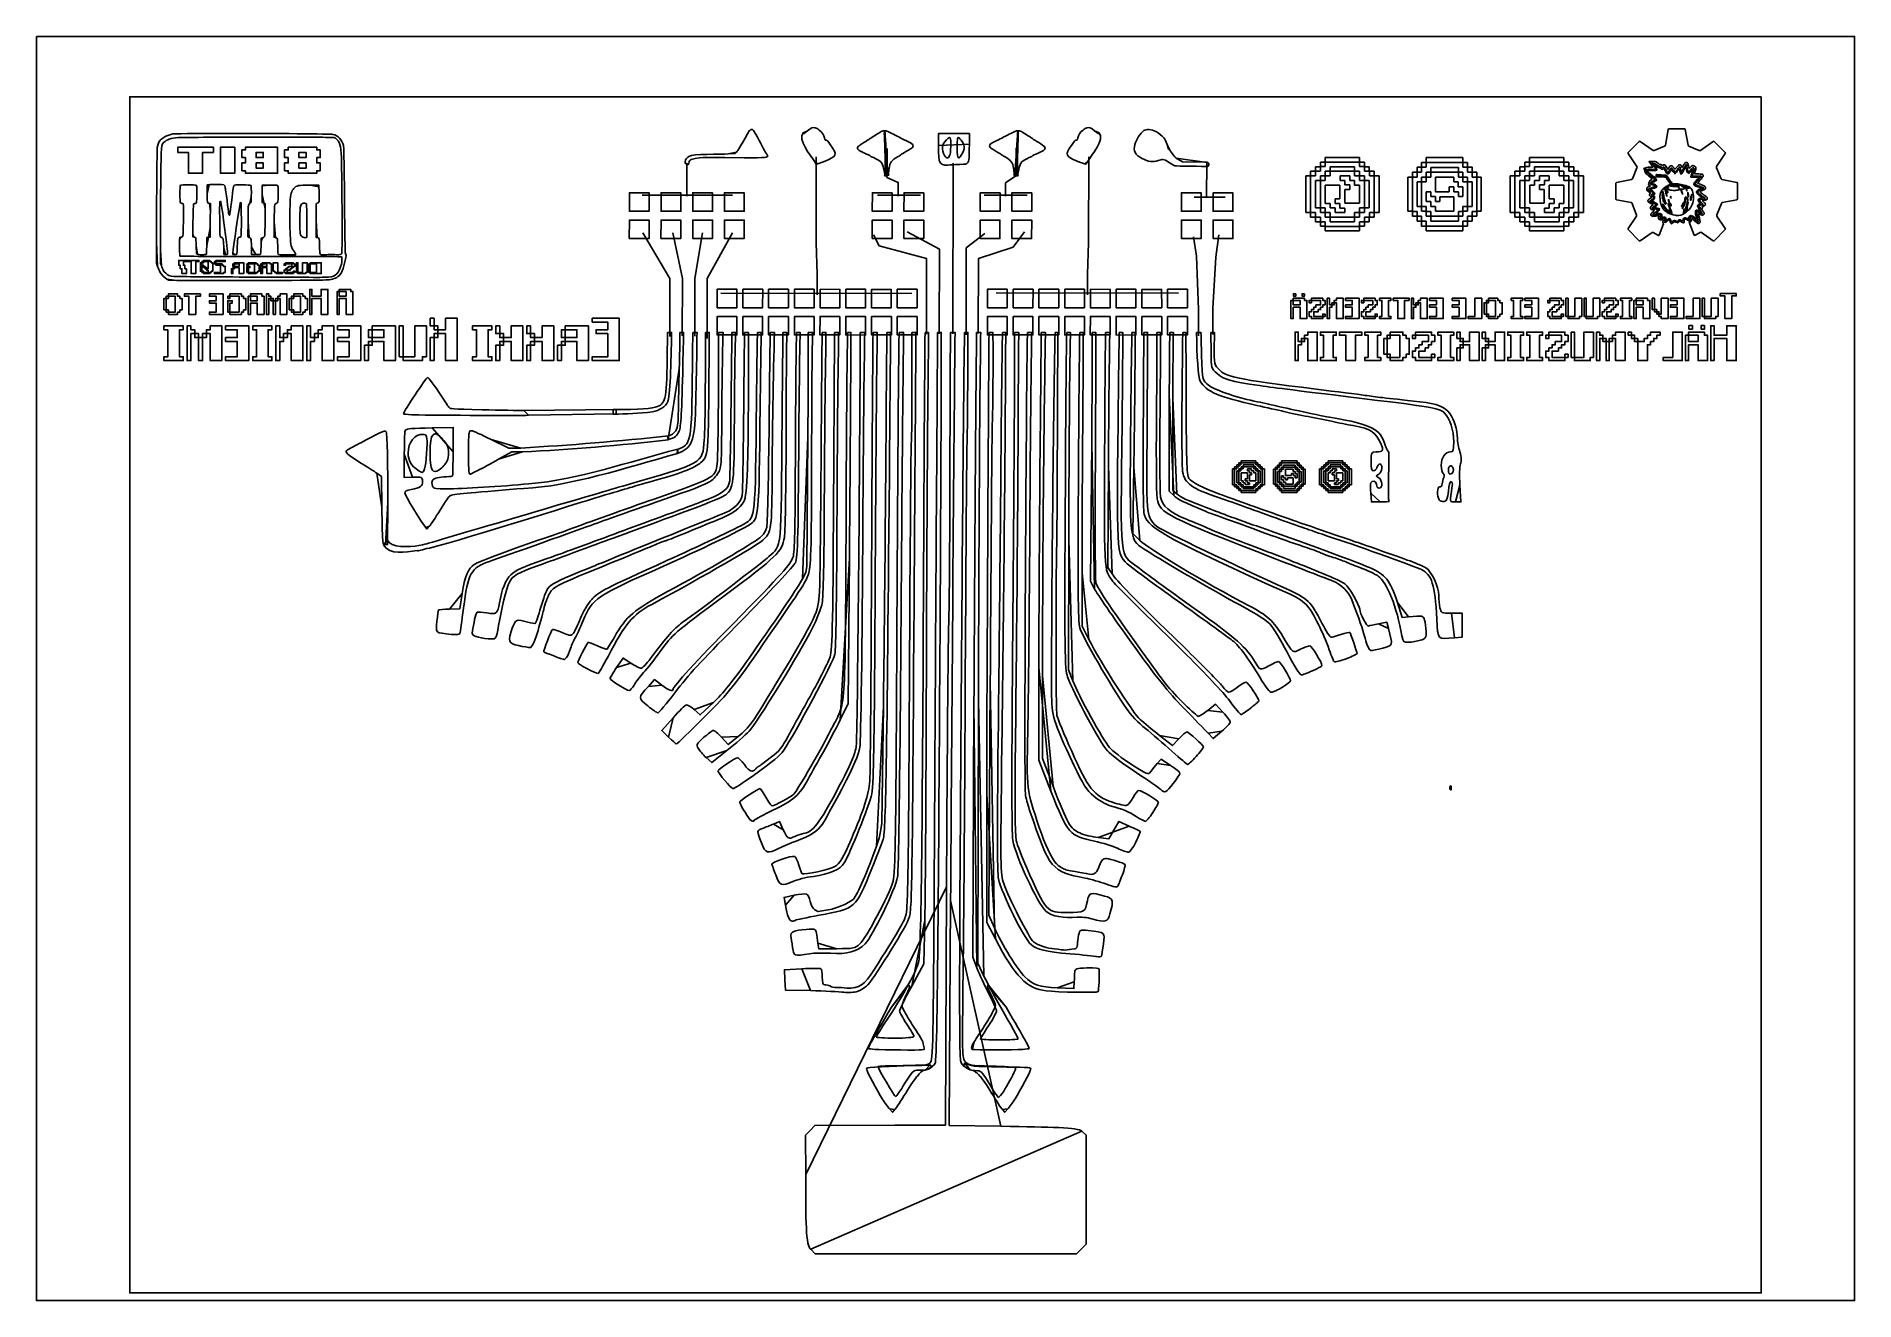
# Model space of a CAD drawing. Extents: x 0 to 138, y 0 to 96.
import ezdxf

# ---------------------------------------------------------------- set-up
doc = ezdxf.new("R2010")
doc.units = 0
doc.layers.add('Layer_1', color=7, linetype='CONTINUOUS')

msp = doc.modelspace()

# ---------------------------------------------------------------- linework, layer by layer
at = {"layer": 'Layer_1', "color": 7}
for points in [[(0.014465, 95.985521), (137.985535, 95.985521), (137.985535, 0.014463), (0.014465, 0.014463), (0.014465, 95.985521)], [(130.89566, 91.395654), (7.104344, 91.395654), (7.104344, 0.604339), (130.89566, 0.604339), (130.89566, 91.395654)], [(54.150551, 88.848008), (54.150551, 88.848022)], [(58.53986, 88.819346), (58.267276, 88.607625), (58.195591, 88.655462)], [(70.808955, 87.800803), (70.809519, 88.606832), (69.636189, 88.606832), (68.462858, 88.606832), (68.471494, 87.703902)], [(80.310677, 88.819346), (80.583275, 88.607625), (80.65496, 88.655462)], [(84.048739, 88.83265), (84.048739, 88.832641)], [(123.624816, 87.716132), (123.842545, 88.917781)], [(123.90318, 88.969596), (125.069551, 88.969596), (125.069684, 88.970004)], [(125.128663, 88.91819), (125.347495, 87.717092)], [(10.737659, 87.173537), (11.549351, 87.173537), (11.549351, 85.591611), (12.631606, 85.591611), (12.631606, 87.173537), (13.443298, 87.173537), (13.443298, 87.569018), (10.737659, 87.569018), (10.737659, 87.173537), (10.737659, 87.173537)], [(13.984426, 85.591611), (15.066682, 85.591611), (15.066682, 87.569018), (13.984426, 87.569018), (13.984426, 85.591611), (13.984426, 85.591611)], [(15.607809, 85.789352), (15.878373, 85.789352), (15.878373, 85.591611), (18.313449, 85.591611), (18.313449, 87.569018), (15.878373, 87.569018), (15.878373, 87.371278), (15.607809, 87.371278), (15.607809, 86.778055), (15.878373, 86.778055), (15.878373, 86.382574), (15.607809, 86.382574), (15.607809, 85.789352), (15.607809, 85.789352)], [(16.690065, 86.778055), (16.690065, 87.173537), (17.231192, 87.173537), (17.231192, 86.778055), (16.690065, 86.778055), (16.690065, 86.778055)], [(18.854576, 85.789352), (19.12514, 85.789352), (19.12514, 85.591611), (21.289651, 85.591611), (21.289651, 85.789352), (21.560214, 85.789352), (21.560214, 86.382574), (21.289651, 86.382574), (21.289651, 86.778055), (21.560214, 86.778055), (21.560214, 87.371278), (21.289651, 87.371278), (21.289651, 87.569018), (19.12514, 87.569018), (19.12514, 87.371278), (18.854576, 87.371278), (18.854576, 86.778055), (19.12514, 86.778055), (19.12514, 86.382574), (18.854576, 86.382574), (18.854576, 85.789352), (18.854576, 85.789352)], [(19.936832, 86.778055), (19.936832, 87.173537), (20.477959, 87.173537), (20.477959, 86.778055), (19.936832, 86.778055), (19.936832, 86.778055)], [(53.141158, 87.205266), (53.038965, 87.084393), (52.511356, 87.056481)], [(62.365646, 87.620314), (62.365638, 87.620314)], [(66.491987, 87.801185), (66.491995, 87.801185)], [(72.389823, 87.801185), (72.389815, 87.801185)], [(76.516164, 87.620314), (76.516172, 87.620314)], [(86.071143, 87.277114), (85.925629, 87.424302), (85.811922, 87.769674)], [(121.465164, 86.094457), (120.804259, 87.081132)], [(120.811964, 87.16161), (121.63658, 88.007174)], [(121.714304, 88.013789), (122.692709, 87.325321)], [(122.780904, 87.318706), (123.566938, 87.648333)], [(125.405373, 87.648741), (126.190303, 87.319115)], [(126.277948, 87.32573), (127.256906, 88.014198)], [(127.335728, 88.007582), (128.160347, 87.162018)], [(128.166951, 87.081541), (127.507147, 86.094865)], [(16.690065, 85.987092), (16.690065, 86.382574), (17.231192, 86.382574), (17.231192, 85.987092), (16.690065, 85.987092), (16.690065, 85.987092)], [(19.936832, 85.987092), (19.936832, 86.382574), (20.477959, 86.382574), (20.477959, 85.987092), (19.936832, 85.987092), (19.936832, 85.987092)], [(49.691474, 86.64475), (49.996341, 86.706066)], [(52.266418, 86.778761), (53.712821, 86.775007)], [(59.075605, 86.471847), (59.196439, 86.284234), (59.300017, 86.310706), (59.299992, 86.310723)], [(69.002874, 86.831576), (69.002874, 86.831576)], [(69.18866, 86.212959), (69.188677, 86.212964)], [(69.938974, 86.846327), (69.938974, 86.846336)], [(79.774937, 86.471847), (79.654104, 86.284234), (79.550526, 86.310706), (79.550551, 86.310723)], [(88.645941, 86.442501), (86.995364, 86.460563), (86.502294, 86.72717)], [(97.072044, 85.745275), (97.073809, 85.743275), (97.073809, 85.743275)], [(97.073809, 85.743275), (97.072044, 85.745275)], [(97.445764, 86.091871), (97.44363, 86.093564)], [(97.443671, 86.093641), (97.445764, 86.09191), (97.445764, 86.09191)], [(97.817349, 86.440237), (97.815215, 86.44193)], [(97.815215, 86.44193), (97.817349, 86.440237), (97.817349, 86.440237)], [(98.186801, 85.745237), (98.188935, 85.743583), (98.188935, 85.743583)], [(98.188976, 85.743583), (98.186842, 85.745275)], [(100.046616, 85.745275), (100.044482, 85.743583), (100.044482, 85.743583)], [(100.044482, 85.743583), (100.046616, 85.745275)], [(100.418243, 86.44193), (100.416068, 86.440237), (100.416068, 86.440237)], [(100.416068, 86.440237), (100.418243, 86.44193)], [(100.788023, 86.09164), (100.789787, 86.093641)], [(100.789828, 86.093564), (100.788023, 86.091602), (100.788023, 86.091602)], [(101.159649, 85.743275), (101.161414, 85.745275)], [(101.161414, 85.745275), (101.159649, 85.743275), (101.159649, 85.743275)], [(104.780097, 85.675715), (104.781828, 85.673622), (104.781828, 85.673622)], [(104.781867, 85.673622), (104.780174, 85.675756)], [(105.128463, 86.047342), (105.130463, 86.045577), (105.130463, 86.045577)], [(105.130463, 86.045577), (105.128463, 86.047342)], [(105.47679, 86.418968), (105.47879, 86.417204), (105.47879, 86.417204)], [(105.47879, 86.417163), (105.47679, 86.418927)], [(105.825156, 85.675756), (105.827156, 85.673992), (105.827156, 85.673992)], [(105.827156, 85.673951), (105.825156, 85.675715)], [(107.916888, 85.675797), (107.914888, 85.673992), (107.914888, 85.673992)], [(107.914888, 85.673992), (107.916927, 85.675756)], [(108.263177, 86.417204), (108.265254, 86.418968)], [(108.265254, 86.419009), (108.263215, 86.417204), (108.263215, 86.417204)], [(108.611889, 86.04529), (108.61362, 86.047424)], [(108.61362, 86.047383), (108.611889, 86.045249), (108.611889, 86.045249)], [(108.961908, 85.675797), (108.959908, 85.673992), (108.959908, 85.673992)], [(108.959908, 85.673992), (108.961947, 85.675756)], [(112.58239, 85.743275), (112.580625, 85.745275)], [(112.580625, 85.745275), (112.58239, 85.743275), (112.58239, 85.743275)], [(112.952211, 86.093564), (112.954017, 86.091602), (112.954017, 86.091602)], [(112.954017, 86.09164), (112.952252, 86.093641)], [(113.323796, 86.44193), (113.325971, 86.440237), (113.325971, 86.440237)], [(113.325971, 86.440237), (113.323796, 86.44193)], [(113.695423, 85.745275), (113.697557, 85.743583), (113.697557, 85.743583)], [(113.697557, 85.743583), (113.695423, 85.745275)], [(115.553063, 85.743583), (115.555197, 85.745275)], [(115.555238, 85.745237), (115.553104, 85.743583), (115.553104, 85.743583)], [(115.92469, 86.440237), (115.926824, 86.44193)], [(115.926824, 86.44193), (115.92469, 86.440237), (115.92469, 86.440237)], [(116.298368, 86.093641), (116.296275, 86.09191), (116.296275, 86.09191)], [(116.296275, 86.091871), (116.298409, 86.093564)], [(116.669995, 85.745275), (116.66823, 85.743275), (116.66823, 85.743275)], [(116.66823, 85.743275), (116.669995, 85.745275)], [(121.123418, 85.173376), (121.470131, 86.004609)], [(122.143875, 86.006374), (121.998355, 85.965033), (122.05513, 85.805181)], [(122.179737, 85.855021), (122.16798, 85.851649), (122.178165, 85.822985)], [(122.653749, 86.496958), (122.386411, 86.481523), (122.561146, 86.234578)], [(122.661096, 86.340422), (122.629328, 86.338601), (122.667871, 86.284287)], [(123.204387, 86.012875), (123.234876, 86.011627), (123.278915, 85.966917)], [(124.058781, 86.168985), (124.017988, 86.161819), (123.995947, 86.152449)], [(125.406846, 85.696559), (125.399859, 85.689132), (125.370454, 85.703868)], [(127.501079, 86.005017), (127.848895, 85.173785)], [(13.117206, 84.72275), (12.979565, 84.708094), (12.979565, 84.02848)], [(17.679634, 84.69178), (17.167831, 84.69178), (17.155519, 84.64045)], [(21.452474, 84.560551), (21.43957, 84.691727), (20.786787, 84.691329)], [(96.700418, 85.396948), (96.702182, 85.394948), (96.702182, 85.394948)], [(96.702223, 85.394948), (96.700459, 85.396948)], [(97.44363, 85.048582), (97.445394, 85.046582), (97.445394, 85.046582)], [(97.445435, 85.046582), (97.443671, 85.048582)], [(97.817308, 85.395217), (97.815174, 85.396909)], [(97.815256, 85.396909), (97.817349, 85.395217), (97.817349, 85.395217)], [(100.416437, 85.394948), (100.418202, 85.396948)], [(100.418243, 85.396948), (100.416437, 85.394948), (100.416437, 85.394948)], [(100.789787, 85.048621), (100.788023, 85.046582), (100.788023, 85.046582)], [(100.788023, 85.046582), (100.789787, 85.048582)], [(101.532999, 85.396948), (101.531235, 85.394948), (101.531235, 85.394948)], [(101.531235, 85.394909), (101.532999, 85.396909)], [(104.433501, 85.302037), (104.431808, 85.304171)], [(104.431808, 85.304171), (104.433501, 85.302037), (104.433501, 85.302037)], [(105.130155, 84.93041), (105.128463, 84.932544)], [(105.128501, 84.932585), (105.130155, 84.930451), (105.130155, 84.930451)], [(105.478521, 85.302078), (105.476828, 85.304212)], [(105.476828, 85.30413), (105.478521, 85.302037), (105.478521, 85.302037)], [(107.567099, 85.297646), (107.567099, 85.297646)], [(108.263523, 85.302078), (108.265254, 85.304212)], [(108.265293, 85.304171), (108.263561, 85.302037), (108.263561, 85.302037)], [(108.61362, 84.932585), (108.611889, 84.930451), (108.611889, 84.930451)], [(108.611927, 84.93041), (108.613658, 84.932544)], [(109.308582, 85.302078), (109.310274, 85.304212)], [(109.310313, 85.304171), (109.30862, 85.302037), (109.30862, 85.302037)], [(112.20904, 85.396948), (112.210804, 85.394948), (112.210804, 85.394948)], [(112.210804, 85.394909), (112.20904, 85.396909)], [(112.952252, 85.048621), (112.954017, 85.046582), (112.954017, 85.046582)], [(112.954017, 85.046582), (112.952252, 85.048582)], [(113.323796, 85.396948), (113.325602, 85.394948), (113.325602, 85.394948)], [(113.325602, 85.394948), (113.323837, 85.396948)], [(115.926783, 85.396909), (115.92469, 85.395217), (115.92469, 85.395217)], [(115.924731, 85.395217), (115.926865, 85.396909)], [(116.296604, 85.046582), (116.298368, 85.048582)], [(116.298409, 85.048582), (116.296645, 85.046582), (116.296645, 85.046582)], [(117.039816, 85.394948), (117.04158, 85.396948)], [(117.041621, 85.396948), (117.039857, 85.394948), (117.039857, 85.394948)], [(119.873837, 83.640998), (119.872708, 84.836584)], [(119.92287, 84.898871), (121.056168, 85.114947)], [(122.612397, 85.170733), (122.611833, 85.170733)], [(122.801982, 84.972804), (122.832063, 84.989691), (122.83064, 84.998111), (122.829218, 85.00653), (122.897671, 85.030943)], [(122.935315, 85.347198), (122.941426, 85.331389), (122.956034, 85.331807)], [(122.987901, 85.394081), (122.986454, 85.367518), (122.975162, 85.367518), (122.96387, 85.367518), (122.960983, 85.381069)], [(123.667308, 85.410079), (123.681463, 85.408597), (123.699969, 85.38354)], [(124.18803, 84.778133), (124.176838, 84.778074), (124.145514, 84.820983)], [(124.194213, 84.614178), (124.194212, 84.614153)], [(124.213902, 84.295944), (124.213904, 84.295911)], [(124.252027, 84.696374), (124.237078, 84.695012), (124.227749, 84.70764)], [(124.319636, 84.605631), (124.300027, 84.605273), (124.273903, 84.642465), (124.273903, 84.642467)], [(125.256089, 84.250635), (125.256088, 84.250632)], [(126.454924, 85.498099), (126.417992, 85.522904), (126.401454, 85.528966)], [(126.494051, 85.422031), (126.488547, 85.444632)], [(127.916143, 85.115356), (129.049443, 84.899279)], [(129.099603, 84.836992), (129.099603, 83.641406)], [(13.145421, 83.309578), (13.232902, 83.293745), (13.218195, 82.711514)], [(16.219898, 83.315919), (16.303836, 83.388706), (16.321476, 83.806406)], [(17.149493, 83.975117), (17.155777, 83.361115), (17.267739, 83.322989), (17.379702, 83.284863), (17.385718, 82.898983)], [(46.513093, 82.706169), (46.516823, 84.106983), (45.015792, 84.110981), (45.012062, 82.710167), (46.513093, 82.706169), (46.513093, 82.706169)], [(48.917485, 82.706169), (48.921215, 84.106983), (47.420184, 84.110981), (47.416454, 82.710167), (48.917485, 82.706169), (48.917485, 82.706169)], [(51.321849, 82.706169), (51.325579, 84.106983), (49.824548, 84.110981), (49.820818, 82.710167), (51.321849, 82.706169), (51.321849, 82.706169)], [(53.726241, 82.706169), (53.729971, 84.106983), (52.22894, 84.110981), (52.22521, 82.710167), (53.726241, 82.706169), (53.726241, 82.706169)], [(64.945901, 82.706169), (64.949631, 84.106983), (63.4486, 84.110981), (63.44487, 82.710167), (64.945901, 82.706169), (64.945901, 82.706169)], [(67.350265, 82.706169), (67.353995, 84.106983), (65.852964, 84.110981), (65.849234, 82.710167), (67.350265, 82.706169), (67.350265, 82.706169)], [(73.136185, 82.706169), (73.139915, 84.106983), (71.638883, 84.110981), (71.635153, 82.710167), (73.136185, 82.706169), (73.136185, 82.706169)], [(75.540568, 82.706169), (75.544298, 84.106983), (74.043267, 84.110981), (74.039537, 82.710167), (75.540568, 82.706169), (75.540568, 82.706169)], [(88.404178, 82.706169), (88.407908, 84.106983), (86.906877, 84.110981), (86.903147, 82.710167), (88.404178, 82.706169), (88.404178, 82.706169)], [(90.808556, 82.706169), (90.812286, 84.106983), (89.311255, 84.110981), (89.307525, 82.710167), (90.808556, 82.706169), (90.808556, 82.706169)], [(97.443589, 82.956849), (97.445394, 82.95885), (97.445394, 82.95885)], [(97.445394, 82.95885), (97.44363, 82.956811)], [(97.82174, 83.306638), (97.82174, 83.306638)], [(100.413729, 83.310716), (100.413729, 83.310716)], [(100.413729, 83.310716), (100.413729, 83.310716)], [(100.788023, 82.95885), (100.789787, 82.956811)], [(100.789787, 82.956811), (100.788023, 82.95885), (100.788023, 82.95885)], [(105.128463, 83.07277), (105.130155, 83.074904), (105.130155, 83.074904)], [(105.130155, 83.074904), (105.128463, 83.07277)], [(108.611889, 83.074945), (108.61362, 83.072811)], [(108.613658, 83.072811), (108.611889, 83.074904), (108.611889, 83.074904)], [(112.954017, 82.95885), (112.952252, 82.956811)], [(112.952252, 82.956811), (112.954017, 82.95885), (112.954017, 82.95885)], [(113.32831, 83.310716), (113.32831, 83.310716)], [(113.32831, 83.310716), (113.32831, 83.310716)], [(115.920299, 83.306638), (115.920299, 83.306638)], [(116.296645, 82.95885), (116.298409, 82.956811)], [(116.29845, 82.956849), (116.296645, 82.95885), (116.296645, 82.95885)], [(121.028634, 83.368146), (119.923999, 83.578159)], [(121.438737, 82.423914), (121.094228, 83.308615)], [(122.434242, 84.025854), (122.425436, 84.004907), (122.418832, 83.964117), (122.4238, 83.927186), (122.432069, 83.906239)], [(122.485524, 83.007754), (122.479457, 82.980193)], [(122.701841, 83.830775), (122.710818, 83.821491), (122.710795, 83.770163)], [(123.388605, 83.901327), (123.388605, 83.901327)], [(123.391867, 84.115896), (123.391866, 84.115896)], [(123.415794, 83.650532), (123.415794, 83.650529)], [(123.491677, 83.756462), (123.492392, 83.748206), (123.49673, 83.761192)], [(123.621232, 83.248528), (123.621232, 83.24853)], [(123.648489, 83.285794), (123.648489, 83.285794)], [(123.680519, 83.292765), (123.680518, 83.292789)], [(123.711626, 83.903472), (123.711626, 83.903472)], [(123.793117, 84.11019), (123.793117, 84.11019)], [(123.904937, 83.364885), (123.904938, 83.364885)], [(124.033369, 83.71194), (124.033369, 83.71194)], [(124.034427, 83.120351), (124.034426, 83.120365)], [(124.857285, 83.093829), (124.85729, 83.093829)], [(124.891438, 83.024948), (124.891441, 83.024946)], [(124.914016, 82.89313), (124.914013, 82.893129)], [(124.923247, 84.011525), (124.923247, 84.011529)], [(124.994136, 83.098284), (124.994146, 83.098284)], [(125.057849, 83.358628), (125.059109, 83.352982), (125.060914, 83.358628)], [(125.127387, 82.7912), (125.127387, 82.7912)], [(125.344441, 83.804101), (125.344444, 83.804101)], [(125.536509, 83.551158), (125.536505, 83.551158)], [(125.589751, 83.862112), (125.592535, 83.85435), (125.594059, 83.866301)], [(125.62592, 83.925525), (125.62592, 83.925524)], [(126.602148, 83.131164), (126.621452, 83.147149)], [(126.752651, 83.588144), (126.769725, 83.603025)], [(127.878111, 83.309023), (127.533602, 82.424874)], [(129.04834, 83.578568), (127.943155, 83.368555)], [(13.20349, 81.438816), (13.20349, 80.748351), (13.082719, 80.732978), (12.961944, 80.717603), (12.945473, 80.07931)], [(16.168964, 80.725295), (16.066484, 80.771478), (16.075284, 81.927458)], [(18.155623, 80.705324), (18.058232, 80.732929), (18.06735, 81.942403)], [(21.332874, 80.710646), (21.242434, 80.726212), (21.242434, 82.013878)], [(46.50759, 80.639618), (46.51132, 82.040432), (45.010289, 82.044429), (45.006559, 80.643616), (46.50759, 80.639618), (46.50759, 80.639618)], [(48.911982, 80.639618), (48.915712, 82.040432), (47.414681, 82.044429), (47.410951, 80.643616), (48.911982, 80.639618), (48.911982, 80.639618)], [(51.316346, 80.639618), (51.320076, 82.040432), (49.819045, 82.044429), (49.815315, 80.643616), (51.316346, 80.639618), (51.316346, 80.639618)], [(53.720738, 80.639618), (53.724468, 82.040432), (52.223437, 82.044429), (52.219707, 80.643616), (53.720738, 80.639618), (53.720738, 80.639618)], [(64.940398, 80.639618), (64.944128, 82.040432), (63.443097, 82.044429), (63.439367, 80.643616), (64.940398, 80.639618), (64.940398, 80.639618)], [(67.344762, 80.639618), (67.348492, 82.040432), (65.847461, 82.044429), (65.843731, 80.643616), (67.344762, 80.639618), (67.344762, 80.639618)], [(73.130682, 80.639618), (73.134412, 82.040432), (71.633381, 82.044429), (71.629651, 80.643616), (73.130682, 80.639618), (73.130682, 80.639618)], [(75.535066, 80.639618), (75.538796, 82.040432), (74.037764, 82.044429), (74.034034, 80.643616), (75.535066, 80.639618), (75.535066, 80.639618)], [(88.398675, 80.639618), (88.402405, 82.040432), (86.901374, 82.044429), (86.897644, 80.643616), (88.398675, 80.639618), (88.398675, 80.639618)], [(90.803054, 80.639618), (90.806784, 82.040432), (89.305752, 82.044429), (89.302022, 80.643616), (90.803054, 80.639618), (90.803054, 80.639618)], [(96.700377, 82.608484), (96.702182, 82.610523), (96.702182, 82.610523)], [(96.702182, 82.610561), (96.700418, 82.608484)], [(97.074096, 82.261849), (97.071962, 82.260118)], [(97.072003, 82.260118), (97.074137, 82.261849), (97.074137, 82.261849)], [(97.443589, 81.911829), (97.445394, 81.91383), (97.445394, 81.91383)], [(97.445394, 81.91383), (97.44363, 81.911791)], [(97.817308, 82.610215), (97.815174, 82.608484)], [(97.817308, 81.565156), (97.815174, 81.563464)], [(97.815215, 82.608445), (97.817349, 82.610176), (97.817349, 82.610176)], [(97.815215, 81.563425), (97.817349, 81.565118), (97.817349, 81.565118)], [(98.186801, 82.260118), (98.188935, 82.261849), (98.188935, 82.261849)], [(98.188976, 82.261811), (98.186842, 82.26008)], [(100.044441, 82.261849), (100.046575, 82.260118)], [(100.046575, 82.26008), (100.044482, 82.261849), (100.044482, 82.261849)], [(100.416068, 81.565118), (100.418243, 81.563425)], [(100.418202, 81.563387), (100.416068, 81.565118), (100.416068, 81.565118)], [(100.418202, 82.608445), (100.416437, 82.610523), (100.416437, 82.610523)], [(100.416437, 82.610523), (100.418202, 82.608445)], [(100.789787, 81.911791), (100.788023, 81.91383), (100.788023, 81.91383)], [(100.788023, 81.913791), (100.789787, 81.911752)], [(101.161414, 82.260118), (101.159649, 82.262195), (101.159649, 82.262195)], [(101.159649, 82.262195), (101.161414, 82.260118)], [(101.531235, 82.610561), (101.532999, 82.608484)], [(101.532999, 82.608445), (101.531235, 82.610523), (101.531235, 82.610523)], [(104.431808, 82.701143), (104.433501, 82.703318), (104.433501, 82.703318)], [(104.433501, 82.703318), (104.431808, 82.701143)], [(104.782097, 82.331363), (104.780097, 82.329599)], [(104.780174, 82.329558), (104.782136, 82.331363), (104.782136, 82.331363)], [(105.130463, 81.959737), (105.128463, 81.957972)], [(105.128463, 81.957972), (105.130463, 81.959737), (105.130463, 81.959737)], [(105.47879, 82.702949), (105.47679, 82.701184)], [(105.47679, 82.701143), (105.47879, 82.702949), (105.47879, 82.702949)], [(105.47679, 81.586387), (105.47879, 81.588151), (105.47879, 81.588151)], [(105.478829, 81.588151), (105.476828, 81.586387)], [(105.825117, 82.329599), (105.827156, 82.331363), (105.827156, 82.331363)], [(105.827156, 82.331363), (105.825156, 82.329599)], [(107.563022, 82.705657), (107.563022, 82.705657)], [(107.563022, 82.705657), (107.563022, 82.705657)], [(107.914888, 82.331363), (107.916927, 82.329599)], [(107.916927, 82.329599), (107.914888, 82.331363), (107.914888, 82.331363)], [(108.263177, 81.588151), (108.265254, 81.586387)], [(108.265293, 82.701184), (108.263215, 82.702949), (108.263215, 82.702949)], [(108.263215, 82.702949), (108.265293, 82.701184)], [(108.265293, 81.586387), (108.263215, 81.588151), (108.263215, 81.588151)], [(108.61362, 81.957972), (108.611542, 81.959737), (108.611542, 81.959737)], [(108.611542, 81.959737), (108.61362, 81.957972)], [(108.961947, 82.329599), (108.959908, 82.331363), (108.959908, 82.331363)], [(108.959947, 82.331363), (108.961985, 82.329599)], [(109.30862, 82.703318), (109.310313, 82.701143)], [(109.310351, 82.701184), (109.30862, 82.703318), (109.30862, 82.703318)], [(112.210804, 82.610561), (112.20904, 82.608484)], [(112.20904, 82.608445), (112.210804, 82.610523), (112.210804, 82.610523)], [(112.580625, 82.260118), (112.58239, 82.262195), (112.58239, 82.262195)], [(112.58239, 82.262195), (112.580625, 82.260118)], [(112.952252, 81.911791), (112.954017, 81.91383), (112.954017, 81.91383)], [(112.954017, 81.913791), (112.952252, 81.911752)], [(113.325971, 81.565118), (113.323796, 81.563425)], [(113.323837, 82.608445), (113.325602, 82.610523), (113.325602, 82.610523)], [(113.325602, 82.610523), (113.323837, 82.608445)], [(113.323837, 81.563387), (113.325971, 81.565118), (113.325971, 81.565118)], [(113.695464, 82.26008), (113.697557, 82.261849), (113.697557, 82.261849)], [(113.697598, 82.261849), (113.695464, 82.260118)], [(115.553063, 82.261811), (115.555197, 82.26008)], [(115.555238, 82.260118), (115.553104, 82.261849), (115.553104, 82.261849)], [(115.926824, 82.608445), (115.92469, 82.610176), (115.92469, 82.610176)], [(115.926824, 81.563425), (115.92469, 81.565118), (115.92469, 81.565118)], [(115.924731, 82.610215), (115.926865, 82.608484)], [(115.924731, 81.565156), (115.926865, 81.563464)], [(116.296645, 81.91383), (116.298409, 81.911791)], [(116.29845, 81.911829), (116.296645, 81.91383), (116.296645, 81.91383)], [(116.670036, 82.260118), (116.667902, 82.261849), (116.667902, 82.261849)], [(116.667943, 82.261849), (116.670077, 82.260118)], [(117.039857, 82.610561), (117.041621, 82.608484)], [(117.041663, 82.608484), (117.039857, 82.610523), (117.039857, 82.610523)], [(120.804298, 81.395897), (121.432133, 82.334066)], [(122.538427, 82.503913), (122.532924, 82.486838), (122.529622, 82.455969)], [(123.130456, 82.356138), (123.13102, 82.355574)], [(123.493114, 81.748666), (123.160733, 80.905307)], [(123.168398, 82.075031), (123.168398, 82.074466), (123.192641, 82.063432)], [(123.449567, 81.804349), (123.457836, 81.78671), (123.479342, 81.758601)], [(123.928691, 82.599128), (123.928691, 82.59913)], [(124.048855, 82.597354), (124.048855, 82.597354)], [(124.090335, 81.908136), (124.090319, 81.908142)], [(124.110958, 82.580603), (124.110958, 82.580603)], [(124.140031, 81.792065), (124.140034, 81.792077)], [(124.622674, 82.393419), (124.622677, 82.39337)], [(124.993061, 82.571241), (124.993058, 82.571243)], [(125.096945, 82.63341), (125.096945, 82.633412)], [(125.195268, 82.767487), (125.195268, 82.767487)], [(125.811606, 80.906281), (125.432923, 81.868154)], [(125.984976, 82.686749), (125.987898, 82.700299), (126.001446, 82.70006)], [(127.540206, 82.334475), (128.168041, 81.396306)], [(9.129124, 80.364125), (9.12806, 78.76272), (9.214482, 78.512769)], [(10.986329, 80.733601), (10.900579, 80.718842), (10.885794, 80.555149)], [(11.987969, 80.733259), (11.893526, 80.756475), (11.886347, 80.938981)], [(12.229414, 79.444968), (12.162238, 79.47945), (12.14515, 80.071494)], [(17.164799, 80.696081), (17.077405, 80.669405), (17.077311, 80.404959)], [(20.245996, 80.74251), (20.245996, 80.74251), (20.245967, 80.742506)], [(121.63662, 80.469855), (120.812003, 81.315419)], [(122.613927, 81.09493), (121.715444, 80.462687)], [(123.095689, 80.881064), (122.699914, 81.098796)], [(126.272425, 81.099205), (125.87665, 80.881474)], [(127.256895, 80.463096), (126.358412, 81.095339)], [(128.160336, 81.315828), (127.335716, 80.470265)], [(9.504614, 78.558537), (9.432782, 78.771659), (9.423514, 79.76404)], [(11.641191, 78.888984), (11.641191, 78.980363), (11.523731, 78.980363), (11.40627, 78.980363), (11.28881, 78.980363), (11.17135, 78.980363), (11.053889, 78.980363), (10.936429, 78.980363), (10.818969, 78.980363), (10.818969, 78.888984), (10.818969, 78.797607), (10.818969, 78.706228), (10.818969, 78.61485), (10.936429, 78.61485), (10.936429, 78.523472), (10.936429, 78.432094), (10.936429, 78.340716), (11.053889, 78.340716), (11.053889, 78.249338), (11.053889, 78.157959), (11.053889, 78.066581), (11.053889, 77.975203), (11.17135, 77.975203), (11.28881, 77.975203), (11.40627, 77.975203), (11.40627, 78.066581), (11.40627, 78.157959), (11.40627, 78.249338), (11.40627, 78.340716), (11.28881, 78.340716), (11.28881, 78.432094), (11.28881, 78.523472), (11.28881, 78.61485), (11.17135, 78.61485), (11.17135, 78.706228), (11.17135, 78.797607), (11.17135, 78.888984), (11.28881, 78.888984), (11.40627, 78.888984), (11.523731, 78.888984), (11.641191, 78.888984), (11.641191, 78.888984), (11.641191, 78.888984), (11.641191, 78.888984)], [(12.345952, 78.888984), (12.345952, 78.980363), (12.228492, 78.980363), (12.111032, 78.980363), (11.993572, 78.980363), (11.876112, 78.980363), (11.758651, 78.980363), (11.758651, 78.888984), (11.758651, 78.797607), (11.758651, 78.706228), (11.758651, 78.61485), (11.758651, 78.523472), (11.758651, 78.432094), (11.758651, 78.340716), (11.758651, 78.249338), (11.758651, 78.157959), (11.758651, 78.066581), (11.758651, 77.975203), (11.876112, 77.975203), (11.993572, 77.975203), (12.111032, 77.975203), (12.111032, 78.066581), (12.111032, 78.157959), (12.111032, 78.249338), (12.111032, 78.340716), (12.111032, 78.432094), (12.111032, 78.523472), (12.111032, 78.61485), (12.111032, 78.706228), (12.111032, 78.797607), (12.111032, 78.888984), (12.228492, 78.888984), (12.345952, 78.888984), (12.345952, 78.888984), (12.345952, 78.888984), (12.345952, 78.888984)], [(12.698333, 78.523472), (12.698333, 78.61485), (12.580873, 78.61485), (12.580873, 78.706228), (12.580873, 78.797607), (12.463412, 78.797607), (12.463412, 78.706228), (12.463412, 78.61485), (12.463412, 78.523472), (12.463412, 78.432094), (12.463412, 78.340716), (12.463412, 78.249338), (12.463412, 78.157959), (12.580873, 78.157959), (12.580873, 78.249338), (12.580873, 78.340716), (12.580873, 78.432094), (12.580873, 78.523472), (12.698333, 78.523472), (12.698333, 78.523472), (12.698333, 78.523472), (12.698333, 78.523472)], [(12.698333, 78.797607), (12.698333, 78.888984), (12.580873, 78.888984), (12.580873, 78.797607), (12.698333, 78.797607), (12.698333, 78.797607), (12.698333, 78.797607), (12.698333, 78.797607)], [(13.403094, 78.157959), (13.403094, 78.249338), (13.403094, 78.340716), (13.403094, 78.432094), (13.403094, 78.523472), (13.403094, 78.61485), (13.403094, 78.706228), (13.403094, 78.797607), (13.285634, 78.797607), (13.285634, 78.888984), (13.168174, 78.888984), (13.168174, 78.980363), (13.050714, 78.980363), (12.933253, 78.980363), (12.815793, 78.980363), (12.698333, 78.980363), (12.698333, 78.888984), (12.815793, 78.888984), (12.933253, 78.888984), (13.050714, 78.888984), (13.050714, 78.797607), (13.050714, 78.706228), (13.050714, 78.61485), (13.050714, 78.523472), (13.050714, 78.432094), (13.050714, 78.340716), (12.933253, 78.340716), (12.933253, 78.249338), (13.050714, 78.249338), (13.050714, 78.157959), (13.050714, 78.066581), (12.933253, 78.066581), (12.815793, 78.066581), (12.698333, 78.066581), (12.698333, 77.975203), (12.815793, 77.975203), (12.933253, 77.975203), (13.050714, 77.975203), (13.168174, 77.975203), (13.168174, 78.066581), (13.285634, 78.066581), (13.285634, 78.157959), (13.403094, 78.157959), (13.403094, 78.157959), (13.403094, 78.157959), (13.403094, 78.157959)], [(13.638016, 78.706228), (13.638016, 78.797607), (13.638016, 78.888984), (13.520555, 78.888984), (13.520555, 78.797607), (13.520555, 78.706228), (13.638016, 78.706228), (13.638016, 78.706228), (13.638016, 78.706228), (13.638016, 78.706228)], [(14.342777, 78.066581), (14.342777, 78.157959), (14.342777, 78.249338), (14.342777, 78.340716), (14.342777, 78.432094), (14.342777, 78.523472), (14.225317, 78.523472), (14.225317, 78.61485), (14.107857, 78.61485), (14.107857, 78.706228), (13.990396, 78.706228), (13.872936, 78.706228), (13.755476, 78.706228), (13.638016, 78.706228), (13.638016, 78.61485), (13.755476, 78.61485), (13.872936, 78.61485), (13.990396, 78.61485), (13.990396, 78.523472), (13.990396, 78.432094), (13.990396, 78.340716), (13.990396, 78.249338), (13.990396, 78.157959), (13.990396, 78.066581), (13.872936, 78.066581), (13.755476, 78.066581), (13.638016, 78.066581), (13.520555, 78.066581), (13.520555, 77.975203), (13.638016, 77.975203), (13.755476, 77.975203), (13.872936, 77.975203), (13.990396, 77.975203), (14.107857, 77.975203), (14.225317, 77.975203), (14.225317, 78.066581), (14.342777, 78.066581), (14.342777, 78.066581), (14.342777, 78.066581), (14.342777, 78.066581)], [(14.342777, 78.888984), (14.342777, 78.980363), (14.225317, 78.980363), (14.107857, 78.980363), (13.990396, 78.980363), (13.872936, 78.980363), (13.755476, 78.980363), (13.638016, 78.980363), (13.638016, 78.888984), (13.755476, 78.888984), (13.872936, 78.888984), (13.990396, 78.888984), (14.107857, 78.888984), (14.225317, 78.888984), (14.342777, 78.888984), (14.342777, 78.888984), (14.342777, 78.888984), (14.342777, 78.888984)], [(14.36994, 79.426514), (14.244764, 79.433245), (14.228748, 79.969526), (14.228748, 79.969527)], [(15.065763, 79.426545), (14.91654, 79.433237), (14.921542, 79.570117), (14.921545, 79.570126)], [(15.047538, 78.523472), (15.047538, 78.61485), (15.047538, 78.706228), (14.930078, 78.706228), (14.930078, 78.61485), (14.930078, 78.523472), (15.047538, 78.523472), (15.047538, 78.523472), (15.047538, 78.523472), (15.047538, 78.523472)], [(15.7523, 77.975203), (15.7523, 78.066581), (15.7523, 78.157959), (15.7523, 78.249338), (15.7523, 78.340716), (15.7523, 78.432094), (15.7523, 78.523472), (15.7523, 78.61485), (15.7523, 78.706228), (15.7523, 78.797607), (15.63484, 78.797607), (15.517379, 78.797607), (15.399919, 78.797607), (15.282459, 78.797607), (15.164999, 78.797607), (15.047538, 78.797607), (15.047538, 78.706228), (15.164999, 78.706228), (15.282459, 78.706228), (15.399919, 78.706228), (15.399919, 78.61485), (15.399919, 78.523472), (15.282459, 78.523472), (15.164999, 78.523472), (15.047538, 78.523472), (15.047538, 78.432094), (15.164999, 78.432094), (15.282459, 78.432094), (15.399919, 78.432094), (15.399919, 78.340716), (15.399919, 78.249338), (15.399919, 78.157959), (15.399919, 78.066581), (15.399919, 77.975203), (15.517379, 77.975203), (15.63484, 77.975203), (15.7523, 77.975203), (15.7523, 77.975203), (15.7523, 77.975203), (15.7523, 77.975203)], [(16.10468, 78.61485), (16.10468, 78.706228), (15.987221, 78.706228), (15.987221, 78.61485), (16.10468, 78.61485), (16.10468, 78.61485), (16.10468, 78.61485), (16.10468, 78.61485)], [(16.926902, 78.157959), (16.926902, 78.249338), (16.926902, 78.340716), (16.926902, 78.432094), (16.926902, 78.523472), (16.926902, 78.61485), (16.809441, 78.61485), (16.809441, 78.706228), (16.691982, 78.706228), (16.691982, 78.797607), (16.574521, 78.797607), (16.457061, 78.797607), (16.339601, 78.797607), (16.222141, 78.797607), (16.10468, 78.797607), (16.10468, 78.706228), (16.222141, 78.706228), (16.339601, 78.706228), (16.457061, 78.706228), (16.574521, 78.706228), (16.574521, 78.61485), (16.574521, 78.523472), (16.574521, 78.432094), (16.574521, 78.340716), (16.574521, 78.249338), (16.574521, 78.157959), (16.574521, 78.066581), (16.457061, 78.066581), (16.339601, 78.066581), (16.222141, 78.066581), (16.10468, 78.066581), (16.10468, 77.975203), (16.222141, 77.975203), (16.339601, 77.975203), (16.457061, 77.975203), (16.574521, 77.975203), (16.691982, 77.975203), (16.691982, 78.066581), (16.809441, 78.066581), (16.809441, 78.157959), (16.926902, 78.157959), (16.926902, 78.157959), (16.926902, 78.157959), (16.926902, 78.157959)], [(16.66425, 79.421892), (16.343877, 79.421892), (16.333264, 79.986524)], [(17.866583, 77.975203), (17.866583, 78.066581), (17.866583, 78.157959), (17.866583, 78.249338), (17.866583, 78.340716), (17.866583, 78.432094), (17.866583, 78.523472), (17.866583, 78.61485), (17.866583, 78.706228), (17.749124, 78.706228), (17.749124, 78.797607), (17.631663, 78.797607), (17.514203, 78.797607), (17.396743, 78.797607), (17.279283, 78.797607), (17.161822, 78.797607), (17.161822, 78.706228), (17.279283, 78.706228), (17.396743, 78.706228), (17.514203, 78.706228), (17.514203, 78.61485), (17.514203, 78.523472), (17.396743, 78.523472), (17.279283, 78.523472), (17.161822, 78.523472), (17.161822, 78.61485), (17.161822, 78.706228), (17.044363, 78.706228), (17.044363, 78.61485), (17.044363, 78.523472), (17.044363, 78.432094), (17.044363, 78.340716), (17.044363, 78.249338), (17.044363, 78.157959), (17.044363, 78.066581), (17.044363, 77.975203), (17.161822, 77.975203), (17.161822, 78.066581), (17.161822, 78.157959), (17.161822, 78.249338), (17.161822, 78.340716), (17.161822, 78.432094), (17.279283, 78.432094), (17.396743, 78.432094), (17.514203, 78.432094), (17.514203, 78.340716), (17.514203, 78.249338), (17.514203, 78.157959), (17.514203, 78.066581), (17.514203, 77.975203), (17.631663, 77.975203), (17.749124, 77.975203), (17.866583, 77.975203), (17.866583, 77.975203), (17.866583, 77.975203), (17.866583, 77.975203)], [(18.688806, 77.975203), (18.688806, 78.066581), (18.571345, 78.066581), (18.453885, 78.066581), (18.336425, 78.066581), (18.336425, 78.157959), (18.336425, 78.249338), (18.336425, 78.340716), (18.336425, 78.432094), (18.336425, 78.523472), (18.336425, 78.61485), (18.336425, 78.706228), (18.336425, 78.797607), (18.218964, 78.797607), (18.101505, 78.797607), (17.984044, 78.797607), (17.984044, 78.706228), (17.984044, 78.61485), (17.984044, 78.523472), (17.984044, 78.432094), (17.984044, 78.340716), (17.984044, 78.249338), (17.984044, 78.157959), (18.101505, 78.157959), (18.101505, 78.066581), (18.218964, 78.066581), (18.218964, 77.975203), (18.336425, 77.975203), (18.453885, 77.975203), (18.571345, 77.975203), (18.688806, 77.975203), (18.688806, 77.975203), (18.688806, 77.975203), (18.688806, 77.975203)], [(19.628488, 78.523472), (19.628488, 78.61485), (19.628488, 78.706228), (19.511027, 78.706228), (19.511027, 78.797607), (19.393567, 78.797607), (19.276107, 78.797607), (19.158647, 78.797607), (19.041186, 78.797607), (18.923727, 78.797607), (18.923727, 78.706228), (19.041186, 78.706228), (19.158647, 78.706228), (19.276107, 78.706228), (19.393567, 78.706228), (19.393567, 78.61485), (19.393567, 78.523472), (19.276107, 78.523472), (19.158647, 78.523472), (19.158647, 78.432094), (19.041186, 78.432094), (19.041186, 78.340716), (18.923727, 78.340716), (18.923727, 78.249338), (18.806266, 78.249338), (18.806266, 78.157959), (18.806266, 78.066581), (18.923727, 78.066581), (18.923727, 77.975203), (19.041186, 77.975203), (19.158647, 77.975203), (19.276107, 77.975203), (19.393567, 77.975203), (19.511027, 77.975203), (19.511027, 78.066581), (19.393567, 78.066581), (19.276107, 78.066581), (19.158647, 78.066581), (19.041186, 78.066581), (19.041186, 78.157959), (19.041186, 78.249338), (19.158647, 78.249338), (19.276107, 78.249338), (19.276107, 78.340716), (19.393567, 78.340716), (19.393567, 78.432094), (19.511027, 78.432094), (19.511027, 78.523472), (19.628488, 78.523472), (19.628488, 78.523472), (19.628488, 78.523472), (19.628488, 78.523472)], [(18.923727, 78.61485), (18.923727, 78.706228), (18.806266, 78.706228), (18.806266, 78.61485), (18.923727, 78.61485), (18.923727, 78.61485), (18.923727, 78.61485), (18.923727, 78.61485)], [(19.863408, 78.066581), (19.863408, 78.157959), (19.863408, 78.249338), (19.863408, 78.340716), (19.863408, 78.432094), (19.863408, 78.523472), (19.863408, 78.61485), (19.863408, 78.706228), (19.863408, 78.797607), (19.745948, 78.797607), (19.745948, 78.706228), (19.745948, 78.61485), (19.745948, 78.523472), (19.745948, 78.432094), (19.745948, 78.340716), (19.745948, 78.249338), (19.745948, 78.157959), (19.745948, 78.066581), (19.863408, 78.066581), (19.863408, 78.066581), (19.863408, 78.066581), (19.863408, 78.066581)], [(20.568169, 78.066581), (20.568169, 78.157959), (20.568169, 78.249338), (20.568169, 78.340716), (20.568169, 78.432094), (20.568169, 78.523472), (20.568169, 78.61485), (20.568169, 78.706228), (20.568169, 78.797607), (20.450709, 78.797607), (20.333249, 78.797607), (20.215789, 78.797607), (20.215789, 78.706228), (20.215789, 78.61485), (20.215789, 78.523472), (20.215789, 78.432094), (20.215789, 78.340716), (20.215789, 78.249338), (20.215789, 78.157959), (20.215789, 78.066581), (20.098328, 78.066581), (19.980869, 78.066581), (19.863408, 78.066581), (19.863408, 77.975203), (19.980869, 77.975203), (20.098328, 77.975203), (20.215789, 77.975203), (20.333249, 77.975203), (20.450709, 77.975203), (20.450709, 78.066581), (20.568169, 78.066581), (20.568169, 78.066581), (20.568169, 78.066581), (20.568169, 78.066581)], [(20.80309, 78.066581), (20.80309, 78.157959), (20.80309, 78.249338), (20.80309, 78.340716), (20.80309, 78.432094), (20.80309, 78.523472), (20.80309, 78.61485), (20.80309, 78.706228), (20.68563, 78.706228), (20.68563, 78.61485), (20.68563, 78.523472), (20.68563, 78.432094), (20.68563, 78.340716), (20.68563, 78.249338), (20.68563, 78.157959), (20.68563, 78.066581), (20.80309, 78.066581), (20.80309, 78.066581), (20.80309, 78.066581), (20.80309, 78.066581)], [(21.625312, 77.975203), (21.625312, 78.066581), (21.625312, 78.157959), (21.625312, 78.249338), (21.625312, 78.340716), (21.625312, 78.432094), (21.625312, 78.523472), (21.625312, 78.61485), (21.625312, 78.706228), (21.625312, 78.797607), (21.507851, 78.797607), (21.390391, 78.797607), (21.272931, 78.797607), (21.15547, 78.797607), (21.038011, 78.797607), (20.92055, 78.797607), (20.80309, 78.797607), (20.80309, 78.706228), (20.92055, 78.706228), (21.038011, 78.706228), (21.15547, 78.706228), (21.272931, 78.706228), (21.272931, 78.61485), (21.272931, 78.523472), (21.272931, 78.432094), (21.272931, 78.340716), (21.272931, 78.249338), (21.272931, 78.157959), (21.272931, 78.066581), (21.15547, 78.066581), (21.038011, 78.066581), (20.92055, 78.066581), (20.80309, 78.066581), (20.80309, 77.975203), (20.92055, 77.975203), (21.038011, 77.975203), (21.15547, 77.975203), (21.272931, 77.975203), (21.390391, 77.975203), (21.507851, 77.975203), (21.625312, 77.975203), (21.625312, 77.975203), (21.625312, 77.975203), (21.625312, 77.975203)], [(9.916589, 77.550384), (10.056205, 77.47457), (10.661377, 77.457307)], [(12.698333, 78.066581), (12.698333, 78.157959), (12.580873, 78.157959), (12.580873, 78.066581), (12.698333, 78.066581), (12.698333, 78.066581), (12.698333, 78.066581), (12.698333, 78.066581)], [(12.815793, 78.432094), (12.815793, 78.523472), (12.698333, 78.523472), (12.698333, 78.432094), (12.815793, 78.432094), (12.815793, 78.432094), (12.815793, 78.432094), (12.815793, 78.432094)], [(12.933253, 78.340716), (12.933253, 78.432094), (12.815793, 78.432094), (12.815793, 78.340716), (12.933253, 78.340716), (12.933253, 78.340716), (12.933253, 78.340716), (12.933253, 78.340716)], [(14.930078, 77.975203), (14.930078, 78.066581), (14.930078, 78.157959), (14.930078, 78.249338), (14.930078, 78.340716), (14.812618, 78.340716), (14.812618, 78.249338), (14.812618, 78.157959), (14.812618, 78.066581), (14.812618, 77.975203), (14.930078, 77.975203), (14.930078, 77.975203), (14.930078, 77.975203), (14.930078, 77.975203)], [(15.047538, 78.340716), (15.047538, 78.432094), (14.930078, 78.432094), (14.930078, 78.340716), (15.047538, 78.340716), (15.047538, 78.340716), (15.047538, 78.340716), (15.047538, 78.340716)], [(16.222141, 78.432094), (16.222141, 78.523472), (16.10468, 78.523472), (15.987221, 78.523472), (15.987221, 78.432094), (15.987221, 78.340716), (15.987221, 78.249338), (15.987221, 78.157959), (15.987221, 78.066581), (16.10468, 78.066581), (16.10468, 78.157959), (16.10468, 78.249338), (16.10468, 78.340716), (16.10468, 78.432094), (16.222141, 78.432094), (16.222141, 78.432094), (16.222141, 78.432094), (16.222141, 78.432094)], [(16.40564, 77.711283), (16.405645, 77.711235)], [(19.406243, 77.461444), (19.406247, 77.461445)], [(19.628488, 78.066581), (19.628488, 78.157959), (19.511027, 78.157959), (19.511027, 78.066581), (19.628488, 78.066581), (19.628488, 78.066581), (19.628488, 78.066581), (19.628488, 78.066581)], [(9.865344, 75.225369), (9.865344, 75.398232), (9.865344, 75.571096), (9.865344, 75.743959), (9.865344, 75.916823), (9.865344, 76.089687), (9.69248, 76.089687), (9.69248, 75.916823), (9.69248, 75.743959), (9.69248, 75.571096), (9.69248, 75.398232), (9.69248, 75.225369), (9.865344, 75.225369), (9.865344, 75.225369), (9.865344, 75.225369), (9.865344, 75.225369)], [(10.038207, 76.089687), (10.038207, 76.26255), (9.865344, 76.26255), (9.865344, 76.089687), (10.038207, 76.089687), (10.038207, 76.089687), (10.038207, 76.089687), (10.038207, 76.089687)], [(11.075389, 75.225369), (11.075389, 75.398232), (11.075389, 75.571096), (11.075389, 75.743959), (11.075389, 75.916823), (11.075389, 76.089687), (10.902525, 76.089687), (10.902525, 76.26255), (10.729662, 76.26255), (10.729662, 76.435414), (10.556798, 76.435414), (10.383935, 76.435414), (10.211071, 76.435414), (10.038207, 76.435414), (10.038207, 76.26255), (10.211071, 76.26255), (10.383935, 76.26255), (10.556798, 76.26255), (10.556798, 76.089687), (10.556798, 75.916823), (10.556798, 75.743959), (10.556798, 75.571096), (10.556798, 75.398232), (10.556798, 75.225369), (10.556798, 75.052505), (10.383935, 75.052505), (10.211071, 75.052505), (10.038207, 75.052505), (10.038207, 74.879641), (10.211071, 74.879641), (10.383935, 74.879641), (10.556798, 74.879641), (10.729662, 74.879641), (10.729662, 75.052505), (10.902525, 75.052505), (10.902525, 75.225369), (11.075389, 75.225369), (11.075389, 75.225369), (11.075389, 75.225369), (11.075389, 75.225369)], [(12.458298, 76.26255), (12.458298, 76.435414), (12.285434, 76.435414), (12.112571, 76.435414), (11.939707, 76.435414), (11.766843, 76.435414), (11.59398, 76.435414), (11.421116, 76.435414), (11.248253, 76.435414), (11.248253, 76.26255), (11.421116, 76.26255), (11.59398, 76.26255), (11.59398, 76.089687), (11.59398, 75.916823), (11.59398, 75.743959), (11.59398, 75.571096), (11.59398, 75.398232), (11.59398, 75.225369), (11.59398, 75.052505), (11.59398, 74.879641), (11.766843, 74.879641), (11.939707, 74.879641), (12.112571, 74.879641), (12.112571, 75.052505), (12.112571, 75.225369), (12.112571, 75.398232), (12.112571, 75.571096), (12.112571, 75.743959), (12.112571, 75.916823), (12.112571, 76.089687), (12.112571, 76.26255), (12.285434, 76.26255), (12.458298, 76.26255), (12.458298, 76.26255), (12.458298, 76.26255), (12.458298, 76.26255)], [(14.186934, 74.879641), (14.186934, 75.052505), (14.186934, 75.225369), (14.186934, 75.398232), (14.186934, 75.571096), (14.186934, 75.743959), (14.186934, 75.916823), (14.186934, 76.089687), (14.186934, 76.26255), (14.186934, 76.435414), (14.01407, 76.435414), (13.841207, 76.435414), (13.668343, 76.435414), (13.49548, 76.435414), (13.322616, 76.435414), (13.149753, 76.435414), (13.149753, 76.26255), (13.322616, 76.26255), (13.49548, 76.26255), (13.668343, 76.26255), (13.668343, 76.089687), (13.668343, 75.916823), (13.49548, 75.916823), (13.322616, 75.916823), (13.149753, 75.916823), (13.149753, 75.743959), (13.322616, 75.743959), (13.49548, 75.743959), (13.668343, 75.743959), (13.668343, 75.571096), (13.668343, 75.398232), (13.668343, 75.225369), (13.668343, 75.052505), (13.49548, 75.052505), (13.322616, 75.052505), (13.149753, 75.052505), (13.149753, 74.879641), (13.322616, 74.879641), (13.49548, 74.879641), (13.668343, 74.879641), (13.841207, 74.879641), (14.01407, 74.879641), (14.186934, 74.879641), (14.186934, 74.879641), (14.186934, 74.879641), (14.186934, 74.879641)], [(14.705525, 76.089687), (14.705525, 76.26255), (14.532662, 76.26255), (14.532662, 76.089687), (14.705525, 76.089687), (14.705525, 76.089687), (14.705525, 76.089687), (14.705525, 76.089687)], [(14.878389, 75.743959), (14.878389, 75.916823), (14.705525, 75.916823), (14.532662, 75.916823), (14.532662, 75.743959), (14.532662, 75.571096), (14.532662, 75.398232), (14.532662, 75.225369), (14.532662, 75.052505), (14.705525, 75.052505), (14.705525, 75.225369), (14.705525, 75.398232), (14.705525, 75.571096), (14.705525, 75.743959), (14.878389, 75.743959), (14.878389, 75.743959), (14.878389, 75.743959), (14.878389, 75.743959)], [(15.91557, 75.225369), (15.91557, 75.398232), (15.91557, 75.571096), (15.91557, 75.743959), (15.91557, 75.916823), (15.91557, 76.089687), (15.742707, 76.089687), (15.742707, 76.26255), (15.569843, 76.26255), (15.569843, 76.435414), (15.39698, 76.435414), (15.224116, 76.435414), (15.051252, 76.435414), (14.878389, 76.435414), (14.705525, 76.435414), (14.705525, 76.26255), (14.878389, 76.26255), (15.051252, 76.26255), (15.224116, 76.26255), (15.39698, 76.26255), (15.39698, 76.089687), (15.39698, 75.916823), (15.39698, 75.743959), (15.39698, 75.571096), (15.39698, 75.398232), (15.39698, 75.225369), (15.39698, 75.052505), (15.224116, 75.052505), (15.051252, 75.052505), (14.878389, 75.052505), (14.705525, 75.052505), (14.705525, 74.879641), (14.878389, 74.879641), (15.051252, 74.879641), (15.224116, 74.879641), (15.39698, 74.879641), (15.569843, 74.879641), (15.569843, 75.052505), (15.742707, 75.052505), (15.742707, 75.225369), (15.91557, 75.225369), (15.91557, 75.225369), (15.91557, 75.225369), (15.91557, 75.225369)], [(17.298479, 74.879641), (17.298479, 75.052505), (17.298479, 75.225369), (17.298479, 75.398232), (17.298479, 75.571096), (17.298479, 75.743959), (17.298479, 75.916823), (17.298479, 76.089687), (17.298479, 76.26255), (17.125616, 76.26255), (17.125616, 76.435414), (16.952752, 76.435414), (16.779888, 76.435414), (16.607025, 76.435414), (16.434161, 76.435414), (16.261298, 76.435414), (16.261298, 76.26255), (16.434161, 76.26255), (16.607025, 76.26255), (16.779888, 76.26255), (16.779888, 76.089687), (16.779888, 75.916823), (16.607025, 75.916823), (16.434161, 75.916823), (16.261298, 75.916823), (16.261298, 76.089687), (16.261298, 76.26255), (16.088434, 76.26255), (16.088434, 76.089687), (16.088434, 75.916823), (16.088434, 75.743959), (16.088434, 75.571096), (16.088434, 75.398232), (16.088434, 75.225369), (16.088434, 75.052505), (16.088434, 74.879641), (16.261298, 74.879641), (16.261298, 75.052505), (16.261298, 75.225369), (16.261298, 75.398232), (16.261298, 75.571096), (16.261298, 75.743959), (16.434161, 75.743959), (16.607025, 75.743959), (16.779888, 75.743959), (16.779888, 75.571096), (16.779888, 75.398232), (16.779888, 75.225369), (16.779888, 75.052505), (16.779888, 74.879641), (16.952752, 74.879641), (17.125616, 74.879641), (17.298479, 74.879641), (17.298479, 74.879641), (17.298479, 74.879641), (17.298479, 74.879641)], [(17.81707, 76.089687), (17.81707, 76.26255), (17.644206, 76.26255), (17.644206, 76.435414), (17.471342, 76.435414), (17.471342, 76.26255), (17.471342, 76.089687), (17.471342, 75.916823), (17.471342, 75.743959), (17.471342, 75.571096), (17.471342, 75.398232), (17.471342, 75.225369), (17.471342, 75.052505), (17.471342, 74.879641), (17.644206, 74.879641), (17.644206, 75.052505), (17.644206, 75.225369), (17.644206, 75.398232), (17.644206, 75.571096), (17.644206, 75.743959), (17.644206, 75.916823), (17.644206, 76.089687), (17.81707, 76.089687), (17.81707, 76.089687), (17.81707, 76.089687), (17.81707, 76.089687)], [(17.989933, 75.916823), (17.989933, 76.089687), (17.81707, 76.089687), (17.81707, 75.916823), (17.989933, 75.916823), (17.989933, 75.916823), (17.989933, 75.916823), (17.989933, 75.916823)], [(18.162797, 74.879641), (18.162797, 75.052505), (18.162797, 75.225369), (18.162797, 75.398232), (18.162797, 75.571096), (18.162797, 75.743959), (18.162797, 75.916823), (17.989933, 75.916823), (17.989933, 75.743959), (17.989933, 75.571096), (17.989933, 75.398232), (17.989933, 75.225369), (17.989933, 75.052505), (17.989933, 74.879641), (18.162797, 74.879641), (18.162797, 74.879641), (18.162797, 74.879641), (18.162797, 74.879641)], [(18.33566, 75.916823), (18.33566, 76.089687), (18.162797, 76.089687), (18.162797, 75.916823), (18.33566, 75.916823), (18.33566, 75.916823), (18.33566, 75.916823), (18.33566, 75.916823)], [(19.027115, 74.879641), (19.027115, 75.052505), (19.027115, 75.225369), (19.027115, 75.398232), (19.027115, 75.571096), (19.027115, 75.743959), (19.027115, 75.916823), (19.027115, 76.089687), (19.027115, 76.26255), (19.027115, 76.435414), (18.854251, 76.435414), (18.681388, 76.435414), (18.508524, 76.435414), (18.508524, 76.26255), (18.33566, 76.26255), (18.33566, 76.089687), (18.508524, 76.089687), (18.508524, 75.916823), (18.508524, 75.743959), (18.508524, 75.571096), (18.508524, 75.398232), (18.508524, 75.225369), (18.508524, 75.052505), (18.508524, 74.879641), (18.681388, 74.879641), (18.854251, 74.879641), (19.027115, 74.879641), (19.027115, 74.879641), (19.027115, 74.879641), (19.027115, 74.879641)], [(19.372842, 75.225369), (19.372842, 75.398232), (19.372842, 75.571096), (19.372842, 75.743959), (19.372842, 75.916823), (19.372842, 76.089687), (19.199979, 76.089687), (19.199979, 75.916823), (19.199979, 75.743959), (19.199979, 75.571096), (19.199979, 75.398232), (19.199979, 75.225369), (19.372842, 75.225369), (19.372842, 75.225369), (19.372842, 75.225369), (19.372842, 75.225369)], [(19.545706, 76.089687), (19.545706, 76.26255), (19.372842, 76.26255), (19.372842, 76.089687), (19.545706, 76.089687), (19.545706, 76.089687), (19.545706, 76.089687), (19.545706, 76.089687)], [(20.582888, 75.225369), (20.582888, 75.398232), (20.582888, 75.571096), (20.582888, 75.743959), (20.582888, 75.916823), (20.582888, 76.089687), (20.410024, 76.089687), (20.410024, 76.26255), (20.23716, 76.26255), (20.23716, 76.435414), (20.064297, 76.435414), (19.891433, 76.435414), (19.718569, 76.435414), (19.545706, 76.435414), (19.545706, 76.26255), (19.718569, 76.26255), (19.891433, 76.26255), (20.064297, 76.26255), (20.064297, 76.089687), (20.064297, 75.916823), (20.064297, 75.743959), (20.064297, 75.571096), (20.064297, 75.398232), (20.064297, 75.225369), (20.064297, 75.052505), (19.891433, 75.052505), (19.718569, 75.052505), (19.545706, 75.052505), (19.545706, 74.879641), (19.718569, 74.879641), (19.891433, 74.879641), (20.064297, 74.879641), (20.23716, 74.879641), (20.23716, 75.052505), (20.410024, 75.052505), (20.410024, 75.225369), (20.582888, 75.225369), (20.582888, 75.225369), (20.582888, 75.225369), (20.582888, 75.225369)], [(22.13866, 74.879641), (22.13866, 75.052505), (22.13866, 75.225369), (22.13866, 75.398232), (22.13866, 75.571096), (22.13866, 75.743959), (22.13866, 75.916823), (22.13866, 76.089687), (22.13866, 76.26255), (22.13866, 76.435414), (22.13866, 76.608277), (22.13866, 76.781141), (21.965796, 76.781141), (21.792933, 76.781141), (21.620069, 76.781141), (21.620069, 76.608277), (21.620069, 76.435414), (21.620069, 76.26255), (21.447205, 76.26255), (21.274342, 76.26255), (21.101478, 76.26255), (20.928615, 76.26255), (20.928615, 76.435414), (20.928615, 76.608277), (20.928615, 76.781141), (20.755751, 76.781141), (20.755751, 76.608277), (20.755751, 76.435414), (20.755751, 76.26255), (20.755751, 76.089687), (20.755751, 75.916823), (20.755751, 75.743959), (20.755751, 75.571096), (20.755751, 75.398232), (20.755751, 75.225369), (20.755751, 75.052505), (20.755751, 74.879641), (20.928615, 74.879641), (20.928615, 75.052505), (20.928615, 75.225369), (20.928615, 75.398232), (20.928615, 75.571096), (20.928615, 75.743959), (20.928615, 75.916823), (20.928615, 76.089687), (21.101478, 76.089687), (21.274342, 76.089687), (21.447205, 76.089687), (21.620069, 76.089687), (21.620069, 75.916823), (21.620069, 75.743959), (21.620069, 75.571096), (21.620069, 75.398232), (21.620069, 75.225369), (21.620069, 75.052505), (21.620069, 74.879641), (21.792933, 74.879641), (21.965796, 74.879641), (22.13866, 74.879641), (22.13866, 74.879641), (22.13866, 74.879641), (22.13866, 74.879641)], [(24.04016, 74.879641), (24.04016, 75.052505), (24.04016, 75.225369), (24.04016, 75.398232), (24.04016, 75.571096), (24.04016, 75.743959), (24.04016, 75.916823), (24.04016, 76.089687), (24.04016, 76.26255), (24.04016, 76.435414), (24.04016, 76.608277), (23.867296, 76.608277), (23.867296, 76.781141), (23.694432, 76.781141), (23.521568, 76.781141), (23.348705, 76.781141), (23.175841, 76.781141), (23.002978, 76.781141), (23.002978, 76.608277), (23.175841, 76.608277), (23.348705, 76.608277), (23.521568, 76.608277), (23.521568, 76.435414), (23.521568, 76.26255), (23.348705, 76.26255), (23.175841, 76.26255), (23.002978, 76.26255), (23.002978, 76.435414), (23.002978, 76.608277), (22.830114, 76.608277), (22.830114, 76.435414), (22.830114, 76.26255), (22.830114, 76.089687), (22.830114, 75.916823), (22.830114, 75.743959), (22.830114, 75.571096), (22.830114, 75.398232), (22.830114, 75.225369), (22.830114, 75.052505), (22.830114, 74.879641), (23.002978, 74.879641), (23.002978, 75.052505), (23.002978, 75.225369), (23.002978, 75.398232), (23.002978, 75.571096), (23.002978, 75.743959), (23.002978, 75.916823), (23.002978, 76.089687), (23.175841, 76.089687), (23.348705, 76.089687), (23.521568, 76.089687), (23.521568, 75.916823), (23.521568, 75.743959), (23.521568, 75.571096), (23.521568, 75.398232), (23.521568, 75.225369), (23.521568, 75.052505), (23.521568, 74.879641), (23.694432, 74.879641), (23.867296, 74.879641), (24.04016, 74.879641), (24.04016, 74.879641), (24.04016, 74.879641), (24.04016, 74.879641)], [(53.172279, 75.383219), (53.173943, 76.783673), (51.672155, 76.785456), (51.670491, 75.385002), (53.172279, 75.383219), (53.172279, 75.383219)], [(55.125256, 75.383219), (55.126921, 76.783673), (53.625133, 76.785456), (53.623468, 75.385002), (55.125256, 75.383219), (55.125256, 75.383219)], [(57.078178, 75.383219), (57.079842, 76.783673), (55.578054, 76.785456), (55.57639, 75.385002), (57.078178, 75.383219), (57.078178, 75.383219)], [(59.029338, 75.383375), (59.03019, 76.782664), (57.531635, 76.783578), (57.530783, 75.38429), (59.029338, 75.383375), (59.029338, 75.383375)], [(60.983437, 75.380654), (60.989067, 76.779263), (59.490505, 76.785297), (59.484874, 75.386688), (60.983437, 75.380654), (60.983437, 75.380654)], [(62.937653, 75.382399), (62.94134, 76.783968), (61.439314, 76.78792), (61.435627, 75.386351), (62.937653, 75.382399), (62.937653, 75.382399)], [(64.889502, 75.38404), (64.88854, 76.782006), (63.386488, 76.780965), (63.38745, 75.382999), (64.889502, 75.38404), (64.889502, 75.38404)], [(66.840878, 75.384303), (66.840371, 76.784432), (65.341692, 76.783894), (65.342199, 75.383765), (66.840878, 75.384303), (66.840878, 75.384303)], [(73.6857, 75.383219), (73.687364, 76.783673), (72.185576, 76.785456), (72.183912, 75.385002), (73.6857, 75.383219), (73.6857, 75.383219)], [(75.638666, 75.383219), (75.640331, 76.783673), (74.138543, 76.785456), (74.136878, 75.385002), (75.638666, 75.383219), (75.638666, 75.383219)], [(77.591593, 75.383219), (77.593258, 76.783673), (76.09147, 76.785456), (76.089805, 75.385002), (77.591593, 75.383219), (77.591593, 75.383219)], [(79.542748, 75.383375), (79.543599, 76.782664), (78.045045, 76.783578), (78.044193, 75.38429), (79.542748, 75.383375), (79.542748, 75.383375)], [(81.496841, 75.380654), (81.502471, 76.779263), (80.003909, 76.785297), (79.998278, 75.386688), (81.496841, 75.380654), (81.496841, 75.380654)], [(83.451074, 75.382399), (83.454761, 76.783968), (81.952735, 76.78792), (81.949048, 75.386351), (83.451074, 75.382399), (83.451074, 75.382399)], [(85.402914, 75.38404), (85.401953, 76.782006), (83.899901, 76.780965), (83.900862, 75.382999), (85.402914, 75.38404), (85.402914, 75.38404)], [(87.35429, 75.384303), (87.353784, 76.784432), (85.855105, 76.783894), (85.855611, 75.383765), (87.35429, 75.384303), (87.35429, 75.384303)], [(96.422066, 74.559019), (96.422066, 74.731391), (96.422066, 74.903762), (96.422066, 75.076133), (96.422066, 75.248505), (96.422066, 75.420876), (96.422066, 75.593247), (96.422066, 75.765619), (96.422066, 75.93799), (96.24969, 75.93799), (96.24969, 76.110361), (96.077322, 76.110361), (95.904953, 76.110361), (95.732577, 76.110361), (95.560209, 76.110361), (95.387833, 76.110361), (95.387833, 75.93799), (95.560209, 75.93799), (95.732577, 75.93799), (95.904953, 75.93799), (95.904953, 75.765619), (95.904953, 75.593247), (95.732577, 75.593247), (95.560209, 75.593247), (95.387833, 75.593247), (95.387833, 75.765619), (95.387833, 75.93799), (95.215465, 75.93799), (95.215465, 75.765619), (95.215465, 75.593247), (95.215465, 75.420876), (95.215465, 75.248505), (95.215465, 75.076133), (95.215465, 74.903762), (95.215465, 74.731391), (95.215465, 74.559019), (95.387833, 74.559019), (95.387833, 74.731391), (95.387833, 74.903762), (95.387833, 75.076133), (95.387833, 75.248505), (95.387833, 75.420876), (95.560209, 75.420876), (95.732577, 75.420876), (95.904953, 75.420876), (95.904953, 75.248505), (95.904953, 75.076133), (95.904953, 74.903762), (95.904953, 74.731391), (95.904953, 74.559019), (96.077322, 74.559019), (96.24969, 74.559019), (96.422066, 74.559019), (96.422066, 74.559019), (96.422066, 74.559019), (96.422066, 74.559019)], [(95.583907, 76.451644), (95.396554, 76.451644), (95.396554, 76.264291), (95.583907, 76.264291), (95.583907, 76.451644)], [(96.242312, 76.451644), (96.054959, 76.451644), (96.054959, 76.264291), (96.242312, 76.264291), (96.242312, 76.451644)], [(97.801036, 75.593247), (97.801036, 75.765619), (97.801036, 75.93799), (97.628665, 75.93799), (97.628665, 76.110361), (97.456294, 76.110361), (97.283922, 76.110361), (97.111551, 76.110361), (96.93918, 76.110361), (96.766808, 76.110361), (96.766808, 75.93799), (96.93918, 75.93799), (97.111551, 75.93799), (97.283922, 75.93799), (97.456294, 75.93799), (97.456294, 75.765619), (97.456294, 75.593247), (97.283922, 75.593247), (97.111551, 75.593247), (97.111551, 75.420876), (96.93918, 75.420876), (96.93918, 75.248505), (96.766808, 75.248505), (96.766808, 75.076133), (96.594437, 75.076133), (96.594437, 74.903762), (96.594437, 74.731391), (96.766808, 74.731391), (96.766808, 74.559019), (96.93918, 74.559019), (97.111551, 74.559019), (97.283922, 74.559019), (97.456294, 74.559019), (97.628665, 74.559019), (97.628665, 74.731391), (97.456294, 74.731391), (97.283922, 74.731391), (97.111551, 74.731391), (96.93918, 74.731391), (96.93918, 74.903762), (96.93918, 75.076133), (97.111551, 75.076133), (97.283922, 75.076133), (97.283922, 75.248505), (97.456294, 75.248505), (97.456294, 75.420876), (97.628665, 75.420876), (97.628665, 75.593247), (97.801036, 75.593247), (97.801036, 75.593247), (97.801036, 75.593247), (97.801036, 75.593247)], [(96.766808, 75.765619), (96.766808, 75.93799), (96.594437, 75.93799), (96.594437, 75.765619), (96.766808, 75.765619), (96.766808, 75.765619), (96.766808, 75.765619), (96.766808, 75.765619)], [(98.318148, 75.420876), (98.318148, 75.593247), (98.145777, 75.593247), (98.145777, 75.765619), (98.145777, 75.93799), (98.145777, 76.110361), (97.973406, 76.110361), (97.973406, 75.93799), (97.973406, 75.765619), (97.973406, 75.593247), (97.973406, 75.420876), (97.973406, 75.248505), (97.973406, 75.076133), (97.973406, 74.903762), (97.973406, 74.731391), (97.973406, 74.559019), (98.145777, 74.559019), (98.145777, 74.731391), (98.145777, 74.903762), (98.145777, 75.076133), (98.145777, 75.248505), (98.145777, 75.420876), (98.318148, 75.420876), (98.318148, 75.420876), (98.318148, 75.420876), (98.318148, 75.420876)], [(99.180006, 74.559019), (99.180006, 74.731391), (99.180006, 74.903762), (99.180006, 75.076133), (99.180006, 75.248505), (99.180006, 75.420876), (99.180006, 75.593247), (99.180006, 75.765619), (99.180006, 75.93799), (99.180006, 76.110361), (99.007634, 76.110361), (98.835262, 76.110361), (98.662891, 76.110361), (98.662891, 75.93799), (98.49052, 75.93799), (98.49052, 75.765619), (98.662891, 75.765619), (98.662891, 75.593247), (98.662891, 75.420876), (98.662891, 75.248505), (98.662891, 75.076133), (98.662891, 74.903762), (98.662891, 74.731391), (98.662891, 74.559019), (98.835262, 74.559019), (99.007634, 74.559019), (99.180006, 74.559019), (99.180006, 74.559019), (99.180006, 74.559019), (99.180006, 74.559019)], [(100.386606, 74.559019), (100.386606, 74.731391), (100.386606, 74.903762), (100.386606, 75.076133), (100.386606, 75.248505), (100.386606, 75.420876), (100.386606, 75.593247), (100.386606, 75.765619), (100.386606, 75.93799), (100.386606, 76.110361), (100.214234, 76.110361), (100.041863, 76.110361), (99.869492, 76.110361), (99.69712, 76.110361), (99.524749, 76.110361), (99.352378, 76.110361), (99.352378, 75.93799), (99.524749, 75.93799), (99.69712, 75.93799), (99.869492, 75.93799), (99.869492, 75.765619), (99.869492, 75.593247), (99.69712, 75.593247), (99.524749, 75.593247), (99.352378, 75.593247), (99.352378, 75.420876), (99.524749, 75.420876), (99.69712, 75.420876), (99.869492, 75.420876), (99.869492, 75.248505), (99.869492, 75.076133), (99.869492, 74.903762), (99.869492, 74.731391), (99.69712, 74.731391), (99.524749, 74.731391), (99.352378, 74.731391), (99.352378, 74.559019), (99.524749, 74.559019), (99.69712, 74.559019), (99.869492, 74.559019), (100.041863, 74.559019), (100.214234, 74.559019), (100.386606, 74.559019), (100.386606, 74.559019), (100.386606, 74.559019), (100.386606, 74.559019)], [(101.765577, 75.593247), (101.765577, 75.765619), (101.765577, 75.93799), (101.593206, 75.93799), (101.593206, 76.110361), (101.420834, 76.110361), (101.248463, 76.110361), (101.076092, 76.110361), (100.90372, 76.110361), (100.731349, 76.110361), (100.731349, 75.93799), (100.90372, 75.93799), (101.076092, 75.93799), (101.248463, 75.93799), (101.420834, 75.93799), (101.420834, 75.765619), (101.420834, 75.593247), (101.248463, 75.593247), (101.076092, 75.593247), (101.076092, 75.420876), (100.90372, 75.420876), (100.90372, 75.248505), (100.731349, 75.248505), (100.731349, 75.076133), (100.558978, 75.076133), (100.558978, 74.903762), (100.558978, 74.731391), (100.731349, 74.731391), (100.731349, 74.559019), (100.90372, 74.559019), (101.076092, 74.559019), (101.248463, 74.559019), (101.420834, 74.559019), (101.593206, 74.559019), (101.593206, 74.731391), (101.420834, 74.731391), (101.248463, 74.731391), (101.076092, 74.731391), (100.90372, 74.731391), (100.90372, 74.903762), (100.90372, 75.076133), (101.076092, 75.076133), (101.248463, 75.076133), (101.248463, 75.248505), (101.420834, 75.248505), (101.420834, 75.420876), (101.593206, 75.420876), (101.593206, 75.593247), (101.765577, 75.593247), (101.765577, 75.593247), (101.765577, 75.593247), (101.765577, 75.593247)], [(100.731349, 75.765619), (100.731349, 75.93799), (100.558978, 75.93799), (100.558978, 75.765619), (100.731349, 75.765619), (100.731349, 75.765619), (100.731349, 75.765619), (100.731349, 75.765619)], [(102.799804, 74.559019), (102.799804, 74.731391), (102.627433, 74.731391), (102.627433, 74.903762), (102.627433, 75.076133), (102.627433, 75.248505), (102.627433, 75.420876), (102.627433, 75.593247), (102.627433, 75.765619), (102.627433, 75.93799), (102.799804, 75.93799), (102.799804, 76.110361), (102.627433, 76.110361), (102.455062, 76.110361), (102.28269, 76.110361), (102.110319, 76.110361), (101.937948, 76.110361), (101.937948, 75.93799), (102.110319, 75.93799), (102.110319, 75.765619), (102.110319, 75.593247), (102.110319, 75.420876), (102.110319, 75.248505), (102.110319, 75.076133), (102.110319, 74.903762), (102.110319, 74.731391), (101.937948, 74.731391), (101.937948, 74.559019), (102.110319, 74.559019), (102.28269, 74.559019), (102.455062, 74.559019), (102.627433, 74.559019), (102.799804, 74.559019), (102.799804, 74.559019), (102.799804, 74.559019), (102.799804, 74.559019)], [(104.178776, 75.93799), (104.178776, 76.110361), (104.006404, 76.110361), (103.834033, 76.110361), (103.661662, 76.110361), (103.48929, 76.110361), (103.316919, 76.110361), (103.144548, 76.110361), (102.972176, 76.110361), (102.972176, 75.93799), (103.144548, 75.93799), (103.316919, 75.93799), (103.316919, 75.765619), (103.316919, 75.593247), (103.316919, 75.420876), (103.316919, 75.248505), (103.316919, 75.076133), (103.316919, 74.903762), (103.316919, 74.731391), (103.316919, 74.559019), (103.48929, 74.559019), (103.661662, 74.559019), (103.834033, 74.559019), (103.834033, 74.731391), (103.834033, 74.903762), (103.834033, 75.076133), (103.834033, 75.248505), (103.834033, 75.420876), (103.834033, 75.593247), (103.834033, 75.765619), (103.834033, 75.93799), (104.006404, 75.93799), (104.178776, 75.93799), (104.178776, 75.93799), (104.178776, 75.93799), (104.178776, 75.93799)], [(104.695888, 75.420876), (104.695888, 75.593247), (104.523517, 75.593247), (104.523517, 75.765619), (104.523517, 75.93799), (104.523517, 76.110361), (104.351146, 76.110361), (104.351146, 75.93799), (104.351146, 75.765619), (104.351146, 75.593247), (104.351146, 75.420876), (104.351146, 75.248505), (104.351146, 75.076133), (104.351146, 74.903762), (104.351146, 74.731391), (104.351146, 74.559019), (104.523517, 74.559019), (104.523517, 74.731391), (104.523517, 74.903762), (104.523517, 75.076133), (104.523517, 75.248505), (104.523517, 75.420876), (104.695888, 75.420876), (104.695888, 75.420876), (104.695888, 75.420876), (104.695888, 75.420876)], [(105.557745, 74.559019), (105.557745, 74.731391), (105.557745, 74.903762), (105.557745, 75.076133), (105.557745, 75.248505), (105.557745, 75.420876), (105.557745, 75.593247), (105.557745, 75.765619), (105.557745, 75.93799), (105.557745, 76.110361), (105.385374, 76.110361), (105.213002, 76.110361), (105.040631, 76.110361), (105.040631, 75.93799), (104.86826, 75.93799), (104.86826, 75.765619), (105.040631, 75.765619), (105.040631, 75.593247), (105.040631, 75.420876), (105.040631, 75.248505), (105.040631, 75.076133), (105.040631, 74.903762), (105.040631, 74.731391), (105.040631, 74.559019), (105.213002, 74.559019), (105.385374, 74.559019), (105.557745, 74.559019), (105.557745, 74.559019), (105.557745, 74.559019), (105.557745, 74.559019)], [(106.764345, 74.559019), (106.764345, 74.731391), (106.764345, 74.903762), (106.764345, 75.076133), (106.764345, 75.248505), (106.764345, 75.420876), (106.764345, 75.593247), (106.764345, 75.765619), (106.764345, 75.93799), (106.764345, 76.110361), (106.591974, 76.110361), (106.419602, 76.110361), (106.247231, 76.110361), (106.07486, 76.110361), (105.902488, 76.110361), (105.730117, 76.110361), (105.730117, 75.93799), (105.902488, 75.93799), (106.07486, 75.93799), (106.247231, 75.93799), (106.247231, 75.765619), (106.247231, 75.593247), (106.07486, 75.593247), (105.902488, 75.593247), (105.730117, 75.593247), (105.730117, 75.420876), (105.902488, 75.420876), (106.07486, 75.420876), (106.247231, 75.420876), (106.247231, 75.248505), (106.247231, 75.076133), (106.247231, 74.903762), (106.247231, 74.731391), (106.07486, 74.731391), (105.902488, 74.731391), (105.730117, 74.731391), (105.730117, 74.559019), (105.902488, 74.559019), (106.07486, 74.559019), (106.247231, 74.559019), (106.419602, 74.559019), (106.591974, 74.559019), (106.764345, 74.559019), (106.764345, 74.559019), (106.764345, 74.559019), (106.764345, 74.559019)], [(108.488058, 74.559019), (108.488058, 74.731391), (108.488058, 74.903762), (108.488058, 75.076133), (108.488058, 75.248505), (108.488058, 75.420876), (108.488058, 75.593247), (108.488058, 75.765619), (108.488058, 75.93799), (108.488058, 76.110361), (108.315687, 76.110361), (108.143316, 76.110361), (107.970944, 76.110361), (107.798573, 76.110361), (107.626202, 76.110361), (107.45383, 76.110361), (107.45383, 75.93799), (107.626202, 75.93799), (107.798573, 75.93799), (107.970944, 75.93799), (107.970944, 75.765619), (107.970944, 75.593247), (107.798573, 75.593247), (107.626202, 75.593247), (107.45383, 75.593247), (107.45383, 75.420876), (107.626202, 75.420876), (107.798573, 75.420876), (107.970944, 75.420876), (107.970944, 75.248505), (107.970944, 75.076133), (107.970944, 74.903762), (107.970944, 74.731391), (107.798573, 74.731391), (107.626202, 74.731391), (107.45383, 74.731391), (107.45383, 74.559019), (107.626202, 74.559019), (107.798573, 74.559019), (107.970944, 74.559019), (108.143316, 74.559019), (108.315687, 74.559019), (108.488058, 74.559019), (108.488058, 74.559019), (108.488058, 74.559019), (108.488058, 74.559019)], [(109.694659, 74.559019), (109.694659, 74.731391), (109.694659, 74.903762), (109.694659, 75.076133), (109.694659, 75.248505), (109.694659, 75.420876), (109.694659, 75.593247), (109.694659, 75.765619), (109.694659, 75.93799), (109.694659, 76.110361), (109.522288, 76.110361), (109.349916, 76.110361), (109.177545, 76.110361), (109.177545, 75.93799), (109.177545, 75.765619), (109.177545, 75.593247), (109.177545, 75.420876), (109.177545, 75.248505), (109.177545, 75.076133), (109.177545, 74.903762), (109.177545, 74.731391), (109.005174, 74.731391), (108.832802, 74.731391), (108.66043, 74.731391), (108.66043, 74.559019), (108.832802, 74.559019), (109.005174, 74.559019), (109.177545, 74.559019), (109.349916, 74.559019), (109.522288, 74.559019), (109.694659, 74.559019), (109.694659, 74.559019), (109.694659, 74.559019), (109.694659, 74.559019)], [(110.211773, 75.765619), (110.211773, 75.93799), (110.039402, 75.93799), (110.039402, 75.765619), (110.211773, 75.765619), (110.211773, 75.765619), (110.211773, 75.765619), (110.211773, 75.765619)], [(111.246001, 74.903762), (111.246001, 75.076133), (111.246001, 75.248505), (111.246001, 75.420876), (111.246001, 75.593247), (111.246001, 75.765619), (111.07363, 75.765619), (111.07363, 75.93799), (110.901258, 75.93799), (110.901258, 76.110361), (110.728887, 76.110361), (110.556516, 76.110361), (110.384144, 76.110361), (110.211773, 76.110361), (110.211773, 75.93799), (110.384144, 75.93799), (110.556516, 75.93799), (110.728887, 75.93799), (110.728887, 75.765619), (110.728887, 75.593247), (110.728887, 75.420876), (110.728887, 75.248505), (110.728887, 75.076133), (110.728887, 74.903762), (110.728887, 74.731391), (110.556516, 74.731391), (110.384144, 74.731391), (110.211773, 74.731391), (110.211773, 74.559019), (110.384144, 74.559019), (110.556516, 74.559019), (110.728887, 74.559019), (110.901258, 74.559019), (110.901258, 74.731391), (111.07363, 74.731391), (111.07363, 74.903762), (111.246001, 74.903762), (111.246001, 74.903762), (111.246001, 74.903762), (111.246001, 74.903762)], [(112.797342, 74.559019), (112.797342, 74.731391), (112.624971, 74.731391), (112.624971, 74.903762), (112.624971, 75.076133), (112.624971, 75.248505), (112.624971, 75.420876), (112.624971, 75.593247), (112.624971, 75.765619), (112.624971, 75.93799), (112.797342, 75.93799), (112.797342, 76.110361), (112.624971, 76.110361), (112.4526, 76.110361), (112.280228, 76.110361), (112.107856, 76.110361), (111.935485, 76.110361), (111.935485, 75.93799), (112.107856, 75.93799), (112.107856, 75.765619), (112.107856, 75.593247), (112.107856, 75.420876), (112.107856, 75.248505), (112.107856, 75.076133), (112.107856, 74.903762), (112.107856, 74.731391), (111.935485, 74.731391), (111.935485, 74.559019), (112.107856, 74.559019), (112.280228, 74.559019), (112.4526, 74.559019), (112.624971, 74.559019), (112.797342, 74.559019), (112.797342, 74.559019), (112.797342, 74.559019), (112.797342, 74.559019)], [(114.003942, 74.559019), (114.003942, 74.731391), (114.003942, 74.903762), (114.003942, 75.076133), (114.003942, 75.248505), (114.003942, 75.420876), (114.003942, 75.593247), (114.003942, 75.765619), (114.003942, 75.93799), (114.003942, 76.110361), (113.83157, 76.110361), (113.659199, 76.110361), (113.486828, 76.110361), (113.314456, 76.110361), (113.142084, 76.110361), (112.969713, 76.110361), (112.969713, 75.93799), (113.142084, 75.93799), (113.314456, 75.93799), (113.486828, 75.93799), (113.486828, 75.765619), (113.486828, 75.593247), (113.314456, 75.593247), (113.142084, 75.593247), (112.969713, 75.593247), (112.969713, 75.420876), (113.142084, 75.420876), (113.314456, 75.420876), (113.486828, 75.420876), (113.486828, 75.248505), (113.486828, 75.076133), (113.486828, 74.903762), (113.486828, 74.731391), (113.314456, 74.731391), (113.142084, 74.731391), (112.969713, 74.731391), (112.969713, 74.559019), (113.142084, 74.559019), (113.314456, 74.559019), (113.486828, 74.559019), (113.659199, 74.559019), (113.83157, 74.559019), (114.003942, 74.559019), (114.003942, 74.559019), (114.003942, 74.559019), (114.003942, 74.559019)], [(115.900026, 75.593247), (115.900026, 75.765619), (115.900026, 75.93799), (115.727655, 75.93799), (115.727655, 76.110361), (115.555284, 76.110361), (115.382912, 76.110361), (115.210541, 76.110361), (115.03817, 76.110361), (114.865798, 76.110361), (114.865798, 75.93799), (115.03817, 75.93799), (115.210541, 75.93799), (115.382912, 75.93799), (115.555284, 75.93799), (115.555284, 75.765619), (115.555284, 75.593247), (115.382912, 75.593247), (115.210541, 75.593247), (115.210541, 75.420876), (115.03817, 75.420876), (115.03817, 75.248505), (114.865798, 75.248505), (114.865798, 75.076133), (114.693427, 75.076133), (114.693427, 74.903762), (114.693427, 74.731391), (114.865798, 74.731391), (114.865798, 74.559019), (115.03817, 74.559019), (115.210541, 74.559019), (115.382912, 74.559019), (115.555284, 74.559019), (115.727655, 74.559019), (115.727655, 74.731391), (115.555284, 74.731391), (115.382912, 74.731391), (115.210541, 74.731391), (115.03817, 74.731391), (115.03817, 74.903762), (115.03817, 75.076133), (115.210541, 75.076133), (115.382912, 75.076133), (115.382912, 75.248505), (115.555284, 75.248505), (115.555284, 75.420876), (115.727655, 75.420876), (115.727655, 75.593247), (115.900026, 75.593247), (115.900026, 75.593247), (115.900026, 75.593247), (115.900026, 75.593247)], [(114.865798, 75.765619), (114.865798, 75.93799), (114.693427, 75.93799), (114.693427, 75.765619), (114.865798, 75.765619), (114.865798, 75.765619), (114.865798, 75.765619), (114.865798, 75.765619)], [(116.244768, 74.731391), (116.244768, 74.903762), (116.244768, 75.076133), (116.244768, 75.248505), (116.244768, 75.420876), (116.244768, 75.593247), (116.244768, 75.765619), (116.244768, 75.93799), (116.244768, 76.110361), (116.072397, 76.110361), (116.072397, 75.93799), (116.072397, 75.765619), (116.072397, 75.593247), (116.072397, 75.420876), (116.072397, 75.248505), (116.072397, 75.076133), (116.072397, 74.903762), (116.072397, 74.731391), (116.244768, 74.731391), (116.244768, 74.731391), (116.244768, 74.731391), (116.244768, 74.731391)], [(117.278996, 74.731391), (117.278996, 74.903762), (117.278996, 75.076133), (117.278996, 75.248505), (117.278996, 75.420876), (117.278996, 75.593247), (117.278996, 75.765619), (117.278996, 75.93799), (117.278996, 76.110361), (117.106625, 76.110361), (116.934254, 76.110361), (116.761882, 76.110361), (116.761882, 75.93799), (116.761882, 75.765619), (116.761882, 75.593247), (116.761882, 75.420876), (116.761882, 75.248505), (116.761882, 75.076133), (116.761882, 74.903762), (116.761882, 74.731391), (116.589511, 74.731391), (116.41714, 74.731391), (116.244768, 74.731391), (116.244768, 74.559019), (116.41714, 74.559019), (116.589511, 74.559019), (116.761882, 74.559019), (116.934254, 74.559019), (117.106625, 74.559019), (117.106625, 74.731391), (117.278996, 74.731391), (117.278996, 74.731391), (117.278996, 74.731391), (117.278996, 74.731391)], [(117.62374, 74.731391), (117.62374, 74.903762), (117.62374, 75.076133), (117.62374, 75.248505), (117.62374, 75.420876), (117.62374, 75.593247), (117.62374, 75.765619), (117.62374, 75.93799), (117.62374, 76.110361), (117.451369, 76.110361), (117.451369, 75.93799), (117.451369, 75.765619), (117.451369, 75.593247), (117.451369, 75.420876), (117.451369, 75.248505), (117.451369, 75.076133), (117.451369, 74.903762), (117.451369, 74.731391), (117.62374, 74.731391), (117.62374, 74.731391), (117.62374, 74.731391), (117.62374, 74.731391)], [(118.657968, 74.731391), (118.657968, 74.903762), (118.657968, 75.076133), (118.657968, 75.248505), (118.657968, 75.420876), (118.657968, 75.593247), (118.657968, 75.765619), (118.657968, 75.93799), (118.657968, 76.110361), (118.485597, 76.110361), (118.313225, 76.110361), (118.140854, 76.110361), (118.140854, 75.93799), (118.140854, 75.765619), (118.140854, 75.593247), (118.140854, 75.420876), (118.140854, 75.248505), (118.140854, 75.076133), (118.140854, 74.903762), (118.140854, 74.731391), (117.968483, 74.731391), (117.796111, 74.731391), (117.62374, 74.731391), (117.62374, 74.559019), (117.796111, 74.559019), (117.968483, 74.559019), (118.140854, 74.559019), (118.313225, 74.559019), (118.485597, 74.559019), (118.485597, 74.731391), (118.657968, 74.731391), (118.657968, 74.731391), (118.657968, 74.731391), (118.657968, 74.731391)], [(120.036939, 75.593247), (120.036939, 75.765619), (120.036939, 75.93799), (119.864567, 75.93799), (119.864567, 76.110361), (119.692196, 76.110361), (119.519825, 76.110361), (119.347453, 76.110361), (119.175082, 76.110361), (119.002711, 76.110361), (119.002711, 75.93799), (119.175082, 75.93799), (119.347453, 75.93799), (119.519825, 75.93799), (119.692196, 75.93799), (119.692196, 75.765619), (119.692196, 75.593247), (119.519825, 75.593247), (119.347453, 75.593247), (119.347453, 75.420876), (119.175082, 75.420876), (119.175082, 75.248505), (119.002711, 75.248505), (119.002711, 75.076133), (118.830339, 75.076133), (118.830339, 74.903762), (118.830339, 74.731391), (119.002711, 74.731391), (119.002711, 74.559019), (119.175082, 74.559019), (119.347453, 74.559019), (119.519825, 74.559019), (119.692196, 74.559019), (119.864567, 74.559019), (119.864567, 74.731391), (119.692196, 74.731391), (119.519825, 74.731391), (119.347453, 74.731391), (119.175082, 74.731391), (119.175082, 74.903762), (119.175082, 75.076133), (119.347453, 75.076133), (119.519825, 75.076133), (119.519825, 75.248505), (119.692196, 75.248505), (119.692196, 75.420876), (119.864567, 75.420876), (119.864567, 75.593247), (120.036939, 75.593247), (120.036939, 75.593247), (120.036939, 75.593247), (120.036939, 75.593247)], [(119.002711, 75.765619), (119.002711, 75.93799), (118.830339, 75.93799), (118.830339, 75.765619), (119.002711, 75.765619), (119.002711, 75.765619), (119.002711, 75.765619), (119.002711, 75.765619)], [(121.071167, 74.559019), (121.071167, 74.731391), (120.898795, 74.731391), (120.898795, 74.903762), (120.898795, 75.076133), (120.898795, 75.248505), (120.898795, 75.420876), (120.898795, 75.593247), (120.898795, 75.765619), (120.898795, 75.93799), (121.071167, 75.93799), (121.071167, 76.110361), (120.898795, 76.110361), (120.726424, 76.110361), (120.554053, 76.110361), (120.381681, 76.110361), (120.20931, 76.110361), (120.20931, 75.93799), (120.381681, 75.93799), (120.381681, 75.765619), (120.381681, 75.593247), (120.381681, 75.420876), (120.381681, 75.248505), (120.381681, 75.076133), (120.381681, 74.903762), (120.381681, 74.731391), (120.20931, 74.731391), (120.20931, 74.559019), (120.381681, 74.559019), (120.554053, 74.559019), (120.726424, 74.559019), (120.898795, 74.559019), (121.071167, 74.559019), (121.071167, 74.559019), (121.071167, 74.559019), (121.071167, 74.559019)], [(122.450138, 74.559019), (122.450138, 74.731391), (122.450138, 74.903762), (122.450138, 75.076133), (122.450138, 75.248505), (122.450138, 75.420876), (122.450138, 75.593247), (122.450138, 75.765619), (122.450138, 75.93799), (122.277766, 75.93799), (122.277766, 76.110361), (122.105395, 76.110361), (121.933023, 76.110361), (121.760652, 76.110361), (121.588281, 76.110361), (121.415909, 76.110361), (121.415909, 75.93799), (121.588281, 75.93799), (121.760652, 75.93799), (121.933023, 75.93799), (121.933023, 75.765619), (121.933023, 75.593247), (121.760652, 75.593247), (121.588281, 75.593247), (121.415909, 75.593247), (121.415909, 75.765619), (121.415909, 75.93799), (121.243538, 75.93799), (121.243538, 75.765619), (121.243538, 75.593247), (121.243538, 75.420876), (121.243538, 75.248505), (121.243538, 75.076133), (121.243538, 74.903762), (121.243538, 74.731391), (121.243538, 74.559019), (121.415909, 74.559019), (121.415909, 74.731391), (121.415909, 74.903762), (121.415909, 75.076133), (121.415909, 75.248505), (121.415909, 75.420876), (121.588281, 75.420876), (121.760652, 75.420876), (121.933023, 75.420876), (121.933023, 75.248505), (121.933023, 75.076133), (121.933023, 74.903762), (121.933023, 74.731391), (121.933023, 74.559019), (122.105395, 74.559019), (122.277766, 74.559019), (122.450138, 74.559019), (122.450138, 74.559019), (122.450138, 74.559019), (122.450138, 74.559019)], [(122.794881, 75.248505), (122.794881, 75.420876), (122.794881, 75.593247), (122.794881, 75.765619), (122.794881, 75.93799), (122.794881, 76.110361), (122.622509, 76.110361), (122.622509, 75.93799), (122.622509, 75.765619), (122.622509, 75.593247), (122.622509, 75.420876), (122.622509, 75.248505), (122.794881, 75.248505), (122.794881, 75.248505), (122.794881, 75.248505), (122.794881, 75.248505)], [(123.829109, 74.559019), (123.829109, 74.731391), (123.829109, 74.903762), (123.829109, 75.076133), (123.829109, 75.248505), (123.829109, 75.420876), (123.829109, 75.593247), (123.829109, 75.765619), (123.829109, 75.93799), (123.829109, 76.110361), (123.656737, 76.110361), (123.484366, 76.110361), (123.311995, 76.110361), (123.311995, 75.93799), (123.311995, 75.765619), (123.311995, 75.593247), (123.311995, 75.420876), (123.311995, 75.248505), (123.311995, 75.076133), (123.311995, 74.903762), (123.139623, 74.903762), (123.139623, 74.731391), (123.311995, 74.731391), (123.311995, 74.559019), (123.484366, 74.559019), (123.656737, 74.559019), (123.829109, 74.559019), (123.829109, 74.559019), (123.829109, 74.559019), (123.829109, 74.559019)], [(125.035708, 74.559019), (125.035708, 74.731391), (125.035708, 74.903762), (125.035708, 75.076133), (125.035708, 75.248505), (125.035708, 75.420876), (125.035708, 75.593247), (125.035708, 75.765619), (125.035708, 75.93799), (125.035708, 76.110361), (124.863337, 76.110361), (124.690965, 76.110361), (124.518594, 76.110361), (124.346223, 76.110361), (124.173851, 76.110361), (124.00148, 76.110361), (124.00148, 75.93799), (124.173851, 75.93799), (124.346223, 75.93799), (124.518594, 75.93799), (124.518594, 75.765619), (124.518594, 75.593247), (124.346223, 75.593247), (124.173851, 75.593247), (124.00148, 75.593247), (124.00148, 75.420876), (124.173851, 75.420876), (124.346223, 75.420876), (124.518594, 75.420876), (124.518594, 75.248505), (124.518594, 75.076133), (124.518594, 74.903762), (124.518594, 74.731391), (124.346223, 74.731391), (124.173851, 74.731391), (124.00148, 74.731391), (124.00148, 74.559019), (124.173851, 74.559019), (124.346223, 74.559019), (124.518594, 74.559019), (124.690965, 74.559019), (124.863337, 74.559019), (125.035708, 74.559019), (125.035708, 74.559019), (125.035708, 74.559019), (125.035708, 74.559019)], [(126.242307, 74.559019), (126.242307, 74.731391), (126.242307, 74.903762), (126.242307, 75.076133), (126.242307, 75.248505), (126.242307, 75.420876), (126.242307, 75.593247), (126.242307, 75.765619), (126.242307, 75.93799), (126.242307, 76.110361), (126.069936, 76.110361), (125.897565, 76.110361), (125.725193, 76.110361), (125.725193, 75.93799), (125.725193, 75.765619), (125.725193, 75.593247), (125.725193, 75.420876), (125.725193, 75.248505), (125.725193, 75.076133), (125.725193, 74.903762), (125.725193, 74.731391), (125.552822, 74.731391), (125.380451, 74.731391), (125.208079, 74.731391), (125.208079, 74.559019), (125.380451, 74.559019), (125.552822, 74.559019), (125.725193, 74.559019), (125.897565, 74.559019), (126.069936, 74.559019), (126.242307, 74.559019), (126.242307, 74.559019), (126.242307, 74.559019), (126.242307, 74.559019)], [(126.58705, 74.731391), (126.58705, 74.903762), (126.58705, 75.076133), (126.58705, 75.248505), (126.58705, 75.420876), (126.58705, 75.593247), (126.58705, 75.765619), (126.58705, 75.93799), (126.58705, 76.110361), (126.414679, 76.110361), (126.414679, 75.93799), (126.414679, 75.765619), (126.414679, 75.593247), (126.414679, 75.420876), (126.414679, 75.248505), (126.414679, 75.076133), (126.414679, 74.903762), (126.414679, 74.731391), (126.58705, 74.731391), (126.58705, 74.731391), (126.58705, 74.731391), (126.58705, 74.731391)], [(127.621278, 74.731391), (127.621278, 74.903762), (127.621278, 75.076133), (127.621278, 75.248505), (127.621278, 75.420876), (127.621278, 75.593247), (127.621278, 75.765619), (127.621278, 75.93799), (127.621278, 76.110361), (127.448907, 76.110361), (127.276535, 76.110361), (127.104164, 76.110361), (127.104164, 75.93799), (127.104164, 75.765619), (127.104164, 75.593247), (127.104164, 75.420876), (127.104164, 75.248505), (127.104164, 75.076133), (127.104164, 74.903762), (127.104164, 74.731391), (126.931793, 74.731391), (126.759421, 74.731391), (126.58705, 74.731391), (126.58705, 74.559019), (126.759421, 74.559019), (126.931793, 74.559019), (127.104164, 74.559019), (127.276535, 74.559019), (127.448907, 74.559019), (127.448907, 74.731391), (127.621278, 74.731391), (127.621278, 74.731391), (127.621278, 74.731391), (127.621278, 74.731391)], [(129.000249, 76.282733), (129.000249, 76.455104), (128.827877, 76.455104), (128.655506, 76.455104), (128.483135, 76.455104), (128.310763, 76.455104), (128.138392, 76.455104), (127.966021, 76.455104), (127.793649, 76.455104), (127.793649, 76.282733), (127.966021, 76.282733), (128.138392, 76.282733), (128.138392, 76.110361), (128.138392, 75.93799), (128.138392, 75.765619), (128.138392, 75.593247), (128.138392, 75.420876), (128.138392, 75.248505), (128.138392, 75.076133), (128.138392, 74.903762), (128.138392, 74.731391), (128.138392, 74.559019), (128.310763, 74.559019), (128.483135, 74.559019), (128.655506, 74.559019), (128.655506, 74.731391), (128.655506, 74.903762), (128.655506, 75.076133), (128.655506, 75.248505), (128.655506, 75.420876), (128.655506, 75.593247), (128.655506, 75.765619), (128.655506, 75.93799), (128.655506, 76.110361), (128.655506, 76.282733), (128.827877, 76.282733), (129.000249, 76.282733), (129.000249, 76.282733), (129.000249, 76.282733), (129.000249, 76.282733)], [(10.038207, 75.052505), (10.038207, 75.225369), (9.865344, 75.225369), (9.865344, 75.052505), (10.038207, 75.052505), (10.038207, 75.052505), (10.038207, 75.052505), (10.038207, 75.052505)], [(19.545706, 75.052505), (19.545706, 75.225369), (19.372842, 75.225369), (19.372842, 75.052505), (19.545706, 75.052505), (19.545706, 75.052505), (19.545706, 75.052505), (19.545706, 75.052505)], [(30.191829, 74.003458), (30.191829, 74.296306), (30.191829, 74.589154), (29.89898, 74.589154), (29.89898, 74.296306), (29.89898, 74.003458), (30.191829, 74.003458), (30.191829, 74.003458), (30.191829, 74.003458), (30.191829, 74.003458)], [(31.948913, 71.367831), (31.948913, 71.660678), (31.948913, 71.953526), (31.948913, 72.246373), (31.948913, 72.539221), (31.948913, 72.832068), (31.948913, 73.124916), (31.948913, 73.417763), (31.948913, 73.710611), (31.948913, 74.003458), (31.948913, 74.296306), (31.948913, 74.589154), (31.656066, 74.589154), (31.363218, 74.589154), (31.070371, 74.589154), (31.070371, 74.296306), (31.070371, 74.003458), (31.070371, 73.710611), (30.777522, 73.710611), (30.484676, 73.710611), (30.484676, 73.417763), (30.777522, 73.417763), (31.070371, 73.417763), (31.070371, 73.124916), (31.070371, 72.832068), (31.070371, 72.539221), (31.070371, 72.246373), (31.070371, 71.953526), (31.070371, 71.660678), (31.070371, 71.367831), (31.363218, 71.367831), (31.656066, 71.367831), (31.948913, 71.367831), (31.948913, 71.367831), (31.948913, 71.367831), (31.948913, 71.367831)], [(44.248509, 71.367831), (44.248509, 71.660678), (44.248509, 71.953526), (44.248509, 72.246373), (44.248509, 72.539221), (44.248509, 72.832068), (44.248509, 73.124916), (44.248509, 73.417763), (44.248509, 73.710611), (44.248509, 74.003458), (44.248509, 74.296306), (44.248509, 74.589154), (43.955663, 74.589154), (43.662814, 74.589154), (43.369967, 74.589154), (43.077119, 74.589154), (42.784272, 74.589154), (42.491424, 74.589154), (42.198577, 74.589154), (42.198577, 74.296306), (42.491424, 74.296306), (42.784272, 74.296306), (43.077119, 74.296306), (43.369967, 74.296306), (43.369967, 74.003458), (43.369967, 73.710611), (43.077119, 73.710611), (42.784272, 73.710611), (42.491424, 73.710611), (42.491424, 73.417763), (42.784272, 73.417763), (43.077119, 73.417763), (43.369967, 73.417763), (43.369967, 73.124916), (43.369967, 72.832068), (43.369967, 72.539221), (43.369967, 72.246373), (43.369967, 71.953526), (43.369967, 71.660678), (43.077119, 71.660678), (42.784272, 71.660678), (42.491424, 71.660678), (42.198577, 71.660678), (42.198577, 71.367831), (42.491424, 71.367831), (42.784272, 71.367831), (43.077119, 71.367831), (43.369967, 71.367831), (43.662814, 71.367831), (43.955663, 71.367831), (44.248509, 71.367831), (44.248509, 71.367831), (44.248509, 71.367831), (44.248509, 71.367831)], [(53.169823, 73.317198), (53.171488, 74.717652), (51.669699, 74.719436), (51.668035, 73.318981), (53.169823, 73.317198), (53.169823, 73.317198)], [(55.122801, 73.317198), (55.124465, 74.717652), (53.622677, 74.719436), (53.621013, 73.318981), (55.122801, 73.317198), (55.122801, 73.317198)], [(57.075722, 73.317198), (57.077387, 74.717652), (55.575599, 74.719436), (55.573934, 73.318981), (57.075722, 73.317198), (57.075722, 73.317198)], [(59.028082, 73.319075), (59.028933, 74.718363), (57.530379, 74.719278), (57.529527, 73.31999), (59.028082, 73.319075), (59.028082, 73.319075)], [(60.975131, 73.317356), (60.980761, 74.715965), (59.482199, 74.721998), (59.476568, 73.323389), (60.975131, 73.317356), (60.975131, 73.317356)], [(62.932214, 73.314734), (62.935901, 74.716303), (61.433875, 74.720254), (61.430188, 73.318685), (62.932214, 73.314734), (62.932214, 73.314734)], [(64.89092, 73.321689), (64.889959, 74.719655), (63.387907, 74.718615), (63.388868, 73.320648), (64.89092, 73.321689), (64.89092, 73.321689)], [(66.841625, 73.318763), (66.841119, 74.718892), (65.342439, 74.718354), (65.342946, 73.318225), (66.841625, 73.318763), (66.841625, 73.318763)], [(73.683244, 73.317198), (73.684909, 74.717652), (72.18312, 74.719436), (72.181456, 73.318981), (73.683244, 73.317198), (73.683244, 73.317198)], [(75.63621, 73.317198), (75.637875, 74.717652), (74.136087, 74.719436), (74.134422, 73.318981), (75.63621, 73.317198), (75.63621, 73.317198)], [(77.589137, 73.317198), (77.590802, 74.717652), (76.089014, 74.719436), (76.087349, 73.318981), (77.589137, 73.317198), (77.589137, 73.317198)], [(79.541491, 73.319075), (79.542343, 74.718363), (78.043788, 74.719278), (78.042937, 73.31999), (79.541491, 73.319075), (79.541491, 73.319075)], [(81.488535, 73.317356), (81.494165, 74.715965), (79.995603, 74.721998), (79.989972, 73.323389), (81.488535, 73.317356), (81.488535, 73.317356)], [(83.445635, 73.314734), (83.449322, 74.716303), (81.947296, 74.720254), (81.943609, 73.318685), (83.445635, 73.314734), (83.445635, 73.314734)], [(85.404333, 73.321689), (85.403371, 74.719655), (83.901319, 74.718615), (83.902281, 73.320648), (85.404333, 73.321689), (85.404333, 73.321689)], [(87.355038, 73.318763), (87.354531, 74.718892), (85.855852, 74.718354), (85.856358, 73.318225), (87.355038, 73.318763), (87.355038, 73.318763)], [(97.801036, 74.731391), (97.801036, 74.903762), (97.628665, 74.903762), (97.628665, 74.731391), (97.801036, 74.731391), (97.801036, 74.731391), (97.801036, 74.731391), (97.801036, 74.731391)], [(98.49052, 75.593247), (98.49052, 75.765619), (98.318148, 75.765619), (98.318148, 75.593247), (98.49052, 75.593247), (98.49052, 75.593247), (98.49052, 75.593247), (98.49052, 75.593247)], [(101.765577, 74.731391), (101.765577, 74.903762), (101.593206, 74.903762), (101.593206, 74.731391), (101.765577, 74.731391), (101.765577, 74.731391), (101.765577, 74.731391), (101.765577, 74.731391)], [(104.86826, 75.593247), (104.86826, 75.765619), (104.695888, 75.765619), (104.695888, 75.593247), (104.86826, 75.593247), (104.86826, 75.593247), (104.86826, 75.593247), (104.86826, 75.593247)], [(110.039402, 74.903762), (110.039402, 75.076133), (110.039402, 75.248505), (110.039402, 75.420876), (110.039402, 75.593247), (110.039402, 75.765619), (109.86703, 75.765619), (109.86703, 75.593247), (109.86703, 75.420876), (109.86703, 75.248505), (109.86703, 75.076133), (109.86703, 74.903762), (110.039402, 74.903762), (110.039402, 74.903762), (110.039402, 74.903762), (110.039402, 74.903762)], [(110.211773, 74.731391), (110.211773, 74.903762), (110.039402, 74.903762), (110.039402, 74.731391), (110.211773, 74.731391), (110.211773, 74.731391), (110.211773, 74.731391), (110.211773, 74.731391)], [(115.900026, 74.731391), (115.900026, 74.903762), (115.727655, 74.903762), (115.727655, 74.731391), (115.900026, 74.731391), (115.900026, 74.731391), (115.900026, 74.731391), (115.900026, 74.731391)], [(120.036939, 74.731391), (120.036939, 74.903762), (119.864567, 74.903762), (119.864567, 74.731391), (120.036939, 74.731391), (120.036939, 74.731391), (120.036939, 74.731391), (120.036939, 74.731391)], [(122.967252, 75.076133), (122.967252, 75.248505), (122.794881, 75.248505), (122.794881, 75.076133), (122.967252, 75.076133), (122.967252, 75.076133), (122.967252, 75.076133), (122.967252, 75.076133)], [(123.139623, 74.903762), (123.139623, 75.076133), (122.967252, 75.076133), (122.967252, 74.903762), (123.139623, 74.903762), (123.139623, 74.903762), (123.139623, 74.903762), (123.139623, 74.903762)], [(11.15674, 71.367831), (11.15674, 71.660678), (10.863893, 71.660678), (10.863893, 71.953526), (10.863893, 72.246373), (10.863893, 72.539221), (10.863893, 72.832068), (10.863893, 73.124916), (10.863893, 73.417763), (10.863893, 73.710611), (11.15674, 73.710611), (11.15674, 74.003458), (10.863893, 74.003458), (10.571045, 74.003458), (10.278198, 74.003458), (9.98535, 74.003458), (9.692503, 74.003458), (9.692503, 73.710611), (9.98535, 73.710611), (9.98535, 73.417763), (9.98535, 73.124916), (9.98535, 72.832068), (9.98535, 72.539221), (9.98535, 72.246373), (9.98535, 71.953526), (9.98535, 71.660678), (9.692503, 71.660678), (9.692503, 71.367831), (9.98535, 71.367831), (10.278198, 71.367831), (10.571045, 71.367831), (10.863893, 71.367831), (11.15674, 71.367831), (11.15674, 71.367831), (11.15674, 71.367831), (11.15674, 71.367831)], [(12.035283, 73.417763), (12.035283, 73.710611), (11.742436, 73.710611), (11.742436, 74.003458), (11.449588, 74.003458), (11.449588, 73.710611), (11.449588, 73.417763), (11.449588, 73.124916), (11.449588, 72.832068), (11.449588, 72.539221), (11.449588, 72.246373), (11.449588, 71.953526), (11.449588, 71.660678), (11.449588, 71.367831), (11.742436, 71.367831), (11.742436, 71.660678), (11.742436, 71.953526), (11.742436, 72.246373), (11.742436, 72.539221), (11.742436, 72.832068), (11.742436, 73.124916), (11.742436, 73.417763), (12.035283, 73.417763), (12.035283, 73.417763), (12.035283, 73.417763), (12.035283, 73.417763)], [(12.328131, 73.124916), (12.328131, 73.417763), (12.035283, 73.417763), (12.035283, 73.124916), (12.328131, 73.124916), (12.328131, 73.124916), (12.328131, 73.124916), (12.328131, 73.124916)], [(12.620978, 71.367831), (12.620978, 71.660678), (12.620978, 71.953526), (12.620978, 72.246373), (12.620978, 72.539221), (12.620978, 72.832068), (12.620978, 73.124916), (12.328131, 73.124916), (12.328131, 72.832068), (12.328131, 72.539221), (12.328131, 72.246373), (12.328131, 71.953526), (12.328131, 71.660678), (12.328131, 71.367831), (12.620978, 71.367831), (12.620978, 71.367831), (12.620978, 71.367831), (12.620978, 71.367831)], [(12.913826, 73.124916), (12.913826, 73.417763), (12.620978, 73.417763), (12.620978, 73.124916), (12.913826, 73.124916), (12.913826, 73.124916), (12.913826, 73.124916), (12.913826, 73.124916)], [(14.085216, 71.367831), (14.085216, 71.660678), (14.085216, 71.953526), (14.085216, 72.246373), (14.085216, 72.539221), (14.085216, 72.832068), (14.085216, 73.124916), (14.085216, 73.417763), (14.085216, 73.710611), (14.085216, 74.003458), (13.792368, 74.003458), (13.499521, 74.003458), (13.206673, 74.003458), (13.206673, 73.710611), (12.913826, 73.710611), (12.913826, 73.417763), (13.206673, 73.417763), (13.206673, 73.124916), (13.206673, 72.832068), (13.206673, 72.539221), (13.206673, 72.246373), (13.206673, 71.953526), (13.206673, 71.660678), (13.206673, 71.367831), (13.499521, 71.367831), (13.792368, 71.367831), (14.085216, 71.367831), (14.085216, 71.367831), (14.085216, 71.367831), (14.085216, 71.367831)], [(16.135148, 71.367831), (16.135148, 71.660678), (16.135148, 71.953526), (16.135148, 72.246373), (16.135148, 72.539221), (16.135148, 72.832068), (16.135148, 73.124916), (16.135148, 73.417763), (16.135148, 73.710611), (16.135148, 74.003458), (15.842301, 74.003458), (15.549453, 74.003458), (15.256606, 74.003458), (14.963758, 74.003458), (14.670911, 74.003458), (14.378063, 74.003458), (14.378063, 73.710611), (14.670911, 73.710611), (14.963758, 73.710611), (15.256606, 73.710611), (15.256606, 73.417763), (15.256606, 73.124916), (14.963758, 73.124916), (14.670911, 73.124916), (14.378063, 73.124916), (14.378063, 72.832068), (14.670911, 72.832068), (14.963758, 72.832068), (15.256606, 72.832068), (15.256606, 72.539221), (15.256606, 72.246373), (15.256606, 71.953526), (15.256606, 71.660678), (14.963758, 71.660678), (14.670911, 71.660678), (14.378063, 71.660678), (14.378063, 71.367831), (14.670911, 71.367831), (14.963758, 71.367831), (15.256606, 71.367831), (15.549453, 71.367831), (15.842301, 71.367831), (16.135148, 71.367831), (16.135148, 71.367831), (16.135148, 71.367831), (16.135148, 71.367831)], [(17.892233, 71.367831), (17.892233, 71.660678), (17.599385, 71.660678), (17.599385, 71.953526), (17.599385, 72.246373), (17.599385, 72.539221), (17.599385, 72.832068), (17.599385, 73.124916), (17.599385, 73.417763), (17.599385, 73.710611), (17.892233, 73.710611), (17.892233, 74.003458), (17.599385, 74.003458), (17.306538, 74.003458), (17.01369, 74.003458), (16.720843, 74.003458), (16.427995, 74.003458), (16.427995, 73.710611), (16.720843, 73.710611), (16.720843, 73.417763), (16.720843, 73.124916), (16.720843, 72.832068), (16.720843, 72.539221), (16.720843, 72.246373), (16.720843, 71.953526), (16.720843, 71.660678), (16.427995, 71.660678), (16.427995, 71.367831), (16.720843, 71.367831), (17.01369, 71.367831), (17.306538, 71.367831), (17.599385, 71.367831), (17.892233, 71.367831), (17.892233, 71.367831), (17.892233, 71.367831), (17.892233, 71.367831)], [(18.770775, 72.832068), (18.770775, 73.124916), (18.477928, 73.124916), (18.477928, 73.417763), (18.477928, 73.710611), (18.477928, 74.003458), (18.18508, 74.003458), (18.18508, 73.710611), (18.18508, 73.417763), (18.18508, 73.124916), (18.18508, 72.832068), (18.18508, 72.539221), (18.18508, 72.246373), (18.18508, 71.953526), (18.18508, 71.660678), (18.18508, 71.367831), (18.477928, 71.367831), (18.477928, 71.660678), (18.477928, 71.953526), (18.477928, 72.246373), (18.477928, 72.539221), (18.477928, 72.832068), (18.770775, 72.832068), (18.770775, 72.832068), (18.770775, 72.832068), (18.770775, 72.832068)], [(19.063623, 73.124916), (19.063623, 73.417763), (18.770775, 73.417763), (18.770775, 73.124916), (19.063623, 73.124916), (19.063623, 73.124916), (19.063623, 73.124916), (19.063623, 73.124916)], [(20.235013, 71.367831), (20.235013, 71.660678), (20.235013, 71.953526), (20.235013, 72.246373), (20.235013, 72.539221), (20.235013, 72.832068), (20.235013, 73.124916), (20.235013, 73.417763), (20.235013, 73.710611), (20.235013, 74.003458), (19.942165, 74.003458), (19.649318, 74.003458), (19.35647, 74.003458), (19.35647, 73.710611), (19.063623, 73.710611), (19.063623, 73.417763), (19.35647, 73.417763), (19.35647, 73.124916), (19.35647, 72.832068), (19.35647, 72.539221), (19.35647, 72.246373), (19.35647, 71.953526), (19.35647, 71.660678), (19.35647, 71.367831), (19.649318, 71.367831), (19.942165, 71.367831), (20.235013, 71.367831), (20.235013, 71.367831), (20.235013, 71.367831), (20.235013, 71.367831)], [(21.113555, 72.832068), (21.113555, 73.124916), (20.820708, 73.124916), (20.820708, 73.417763), (20.820708, 73.710611), (20.820708, 74.003458), (20.52786, 74.003458), (20.52786, 73.710611), (20.52786, 73.417763), (20.52786, 73.124916), (20.52786, 72.832068), (20.52786, 72.539221), (20.52786, 72.246373), (20.52786, 71.953526), (20.52786, 71.660678), (20.52786, 71.367831), (20.820708, 71.367831), (20.820708, 71.660678), (20.820708, 71.953526), (20.820708, 72.246373), (20.820708, 72.539221), (20.820708, 72.832068), (21.113555, 72.832068), (21.113555, 72.832068), (21.113555, 72.832068), (21.113555, 72.832068)], [(21.406403, 73.124916), (21.406403, 73.417763), (21.113555, 73.417763), (21.113555, 73.124916), (21.406403, 73.124916), (21.406403, 73.124916), (21.406403, 73.124916), (21.406403, 73.124916)], [(22.577793, 71.367831), (22.577793, 71.660678), (22.577793, 71.953526), (22.577793, 72.246373), (22.577793, 72.539221), (22.577793, 72.832068), (22.577793, 73.124916), (22.577793, 73.417763), (22.577793, 73.710611), (22.577793, 74.003458), (22.284945, 74.003458), (21.992098, 74.003458), (21.69925, 74.003458), (21.69925, 73.710611), (21.406403, 73.710611), (21.406403, 73.417763), (21.69925, 73.417763), (21.69925, 73.124916), (21.69925, 72.832068), (21.69925, 72.539221), (21.69925, 72.246373), (21.69925, 71.953526), (21.69925, 71.660678), (21.69925, 71.367831), (21.992098, 71.367831), (22.284945, 71.367831), (22.577793, 71.367831), (22.577793, 71.367831), (22.577793, 71.367831), (22.577793, 71.367831)], [(24.627725, 71.367831), (24.627725, 71.660678), (24.627725, 71.953526), (24.627725, 72.246373), (24.627725, 72.539221), (24.627725, 72.832068), (24.627725, 73.124916), (24.627725, 73.417763), (24.627725, 73.710611), (24.627725, 74.003458), (24.334878, 74.003458), (24.04203, 74.003458), (23.749183, 74.003458), (23.456335, 74.003458), (23.163488, 74.003458), (22.87064, 74.003458), (22.87064, 73.710611), (23.163488, 73.710611), (23.456335, 73.710611), (23.749183, 73.710611), (23.749183, 73.417763), (23.749183, 73.124916), (23.456335, 73.124916), (23.163488, 73.124916), (22.87064, 73.124916), (22.87064, 72.832068), (23.163488, 72.832068), (23.456335, 72.832068), (23.749183, 72.832068), (23.749183, 72.539221), (23.749183, 72.246373), (23.749183, 71.953526), (23.749183, 71.660678), (23.456335, 71.660678), (23.163488, 71.660678), (22.87064, 71.660678), (22.87064, 71.367831), (23.163488, 71.367831), (23.456335, 71.367831), (23.749183, 71.367831), (24.04203, 71.367831), (24.334878, 71.367831), (24.627725, 71.367831), (24.627725, 71.367831), (24.627725, 71.367831), (24.627725, 71.367831)], [(25.506268, 73.124916), (25.506268, 73.417763), (25.506268, 73.710611), (25.21342, 73.710611), (25.21342, 73.417763), (25.21342, 73.124916), (25.506268, 73.124916), (25.506268, 73.124916), (25.506268, 73.124916), (25.506268, 73.124916)], [(27.263353, 71.367831), (27.263353, 71.660678), (27.263353, 71.953526), (27.263353, 72.246373), (27.263353, 72.539221), (27.263353, 72.832068), (27.263353, 73.124916), (27.263353, 73.417763), (27.263353, 73.710611), (27.263353, 74.003458), (26.970505, 74.003458), (26.677658, 74.003458), (26.38481, 74.003458), (26.091963, 74.003458), (25.799116, 74.003458), (25.506268, 74.003458), (25.506268, 73.710611), (25.799116, 73.710611), (26.091963, 73.710611), (26.38481, 73.710611), (26.38481, 73.417763), (26.38481, 73.124916), (26.091963, 73.124916), (25.799116, 73.124916), (25.506268, 73.124916), (25.506268, 72.832068), (25.799116, 72.832068), (26.091963, 72.832068), (26.38481, 72.832068), (26.38481, 72.539221), (26.38481, 72.246373), (26.38481, 71.953526), (26.38481, 71.660678), (26.38481, 71.367831), (26.677658, 71.367831), (26.970505, 71.367831), (27.263353, 71.367831), (27.263353, 71.367831), (27.263353, 71.367831), (27.263353, 71.367831)], [(27.849048, 71.660678), (27.849048, 71.953526), (27.849048, 72.246373), (27.849048, 72.539221), (27.849048, 72.832068), (27.849048, 73.124916), (27.849048, 73.417763), (27.849048, 73.710611), (27.849048, 74.003458), (27.556201, 74.003458), (27.556201, 73.710611), (27.556201, 73.417763), (27.556201, 73.124916), (27.556201, 72.832068), (27.556201, 72.539221), (27.556201, 72.246373), (27.556201, 71.953526), (27.556201, 71.660678), (27.849048, 71.660678), (27.849048, 71.660678), (27.849048, 71.660678), (27.849048, 71.660678)], [(29.606134, 71.660678), (29.606134, 71.953526), (29.606134, 72.246373), (29.606134, 72.539221), (29.606134, 72.832068), (29.606134, 73.124916), (29.606134, 73.417763), (29.606134, 73.710611), (29.606134, 74.003458), (29.313285, 74.003458), (29.020438, 74.003458), (28.72759, 74.003458), (28.72759, 73.710611), (28.72759, 73.417763), (28.72759, 73.124916), (28.72759, 72.832068), (28.72759, 72.539221), (28.72759, 72.246373), (28.72759, 71.953526), (28.72759, 71.660678), (28.434743, 71.660678), (28.141895, 71.660678), (27.849048, 71.660678), (27.849048, 71.367831), (28.141895, 71.367831), (28.434743, 71.367831), (28.72759, 71.367831), (29.020438, 71.367831), (29.313285, 71.367831), (29.313285, 71.660678), (29.606134, 71.660678), (29.606134, 71.660678), (29.606134, 71.660678), (29.606134, 71.660678)], [(30.191829, 71.367831), (30.191829, 71.660678), (30.191829, 71.953526), (30.191829, 72.246373), (30.191829, 72.539221), (30.191829, 72.832068), (30.191829, 73.124916), (29.89898, 73.124916), (29.89898, 72.832068), (29.89898, 72.539221), (29.89898, 72.246373), (29.89898, 71.953526), (29.89898, 71.660678), (29.89898, 71.367831), (30.191829, 71.367831), (30.191829, 71.367831), (30.191829, 71.367831), (30.191829, 71.367831)], [(30.484676, 73.710611), (30.484676, 74.003458), (30.191829, 74.003458), (30.191829, 73.710611), (30.484676, 73.710611), (30.484676, 73.710611), (30.484676, 73.710611), (30.484676, 73.710611)], [(30.484676, 73.124916), (30.484676, 73.417763), (30.191829, 73.417763), (30.191829, 73.124916), (30.484676, 73.124916), (30.484676, 73.124916), (30.484676, 73.124916), (30.484676, 73.124916)], [(34.584541, 71.367831), (34.584541, 71.660678), (34.291694, 71.660678), (34.291694, 71.953526), (34.291694, 72.246373), (34.291694, 72.539221), (34.291694, 72.832068), (34.291694, 73.124916), (34.291694, 73.417763), (34.291694, 73.710611), (34.584541, 73.710611), (34.584541, 74.003458), (34.291694, 74.003458), (33.998845, 74.003458), (33.705999, 74.003458), (33.413152, 74.003458), (33.120303, 74.003458), (33.120303, 73.710611), (33.413152, 73.710611), (33.413152, 73.417763), (33.413152, 73.124916), (33.413152, 72.832068), (33.413152, 72.539221), (33.413152, 72.246373), (33.413152, 71.953526), (33.413152, 71.660678), (33.120303, 71.660678), (33.120303, 71.367831), (33.413152, 71.367831), (33.705999, 71.367831), (33.998845, 71.367831), (34.291694, 71.367831), (34.584541, 71.367831), (34.584541, 71.367831), (34.584541, 71.367831), (34.584541, 71.367831)], [(35.170236, 73.417763), (35.170236, 73.710611), (35.170236, 74.003458), (34.877389, 74.003458), (34.877389, 73.710611), (34.877389, 73.417763), (35.170236, 73.417763), (35.170236, 73.417763), (35.170236, 73.417763), (35.170236, 73.417763)], [(35.463084, 73.124916), (35.463084, 73.417763), (35.170236, 73.417763), (35.170236, 73.124916), (35.463084, 73.124916), (35.463084, 73.124916), (35.463084, 73.124916), (35.463084, 73.124916)], [(36.927321, 71.367831), (36.927321, 71.660678), (36.927321, 71.953526), (36.927321, 72.246373), (36.927321, 72.539221), (36.927321, 72.832068), (36.927321, 73.124916), (36.927321, 73.417763), (36.927321, 73.710611), (36.927321, 74.003458), (36.634473, 74.003458), (36.341626, 74.003458), (36.048778, 74.003458), (36.048778, 73.710611), (36.048778, 73.417763), (36.048778, 73.124916), (35.755931, 73.124916), (35.463084, 73.124916), (35.463084, 72.832068), (35.755931, 72.832068), (36.048778, 72.832068), (36.048778, 72.539221), (36.048778, 72.246373), (36.048778, 71.953526), (36.048778, 71.660678), (36.048778, 71.367831), (36.341626, 71.367831), (36.634473, 71.367831), (36.927321, 71.367831), (36.927321, 71.367831), (36.927321, 71.367831), (36.927321, 71.367831)], [(37.513017, 73.417763), (37.513017, 73.710611), (37.513017, 74.003458), (37.220168, 74.003458), (37.220168, 73.710611), (37.220168, 73.417763), (37.513017, 73.417763), (37.513017, 73.417763), (37.513017, 73.417763), (37.513017, 73.417763)], [(37.805863, 73.124916), (37.805863, 73.417763), (37.513017, 73.417763), (37.513017, 73.124916), (37.805863, 73.124916), (37.805863, 73.124916), (37.805863, 73.124916), (37.805863, 73.124916)], [(39.270101, 71.367831), (39.270101, 71.660678), (39.270101, 71.953526), (39.270101, 72.246373), (39.270101, 72.539221), (39.270101, 72.832068), (39.270101, 73.124916), (39.270101, 73.417763), (39.270101, 73.710611), (39.270101, 74.003458), (38.977254, 74.003458), (38.684405, 74.003458), (38.391559, 74.003458), (38.391559, 73.710611), (38.391559, 73.417763), (38.391559, 73.124916), (38.098712, 73.124916), (37.805863, 73.124916), (37.805863, 72.832068), (38.098712, 72.832068), (38.391559, 72.832068), (38.391559, 72.539221), (38.391559, 72.246373), (38.391559, 71.953526), (38.391559, 71.660678), (38.391559, 71.367831), (38.684405, 71.367831), (38.977254, 71.367831), (39.270101, 71.367831), (39.270101, 71.367831), (39.270101, 71.367831), (39.270101, 71.367831)], [(40.148644, 73.124916), (40.148644, 73.417763), (40.148644, 73.710611), (39.855796, 73.710611), (39.855796, 73.417763), (39.855796, 73.124916), (40.148644, 73.124916), (40.148644, 73.124916), (40.148644, 73.124916), (40.148644, 73.124916)], [(41.905728, 71.367831), (41.905728, 71.660678), (41.905728, 71.953526), (41.905728, 72.246373), (41.905728, 72.539221), (41.905728, 72.832068), (41.905728, 73.124916), (41.905728, 73.417763), (41.905728, 73.710611), (41.905728, 74.003458), (41.612882, 74.003458), (41.320035, 74.003458), (41.027186, 74.003458), (40.73434, 74.003458), (40.441491, 74.003458), (40.148644, 74.003458), (40.148644, 73.710611), (40.441491, 73.710611), (40.73434, 73.710611), (41.027186, 73.710611), (41.027186, 73.417763), (41.027186, 73.124916), (40.73434, 73.124916), (40.441491, 73.124916), (40.148644, 73.124916), (40.148644, 72.832068), (40.441491, 72.832068), (40.73434, 72.832068), (41.027186, 72.832068), (41.027186, 72.539221), (41.027186, 72.246373), (41.027186, 71.953526), (41.027186, 71.660678), (41.027186, 71.367831), (41.320035, 71.367831), (41.612882, 71.367831), (41.905728, 71.367831), (41.905728, 71.367831), (41.905728, 71.367831), (41.905728, 71.367831)], [(47.898744, 73.513992), (48.209079, 73.513992)], [(48.847937, 73.513992), (49.130159, 73.513992)], [(49.829116, 73.513992), (50.144395, 73.513992)], [(50.783809, 73.513992), (51.072641, 73.513992)], [(51.774892, 73.51398), (52.123809, 73.513992)], [(52.79574, 73.513992), (53.073004, 73.513992)], [(53.753202, 73.513992), (54.050308, 73.513992)], [(54.729406, 73.513992), (55.019344, 73.513992)], [(55.704503, 73.513992), (56.015941, 73.513992)], [(56.668001, 73.513992), (56.959622, 73.513992)], [(57.691091, 73.513992), (57.967796, 73.513992)], [(58.576346, 73.513992), (58.910923, 73.513992)], [(59.640194, 73.513992), (59.930671, 73.513992)], [(60.57944, 73.513992), (60.89144, 73.513992)], [(61.570537, 73.513992), (61.825751, 73.513992)], [(62.527999, 73.513992), (62.870854, 73.513992)], [(63.504753, 73.513992), (63.820599, 73.513992)], [(64.549291, 73.513992), (64.830974, 73.513992)], [(65.4759, 73.513992), (65.819856, 73.513992)], [(66.454305, 73.513986), (66.757474, 73.513992)], [(67.447595, 73.513992), (67.70832, 73.513992)], [(68.396237, 73.513992), (68.680663, 73.513992)], [(69.380157, 73.51398), (69.722461, 73.513992)], [(70.445644, 73.513992), (70.703073, 73.513992)], [(71.357916, 73.513992), (71.669905, 73.513992)], [(72.304354, 73.513992), (72.598701, 73.513992)], [(73.323509, 73.513992), (73.56884, 73.513992)], [(74.247928, 73.513992), (74.562682, 73.513992)], [(75.214218, 73.513992), (75.545499, 73.513992)], [(76.264827, 73.513992), (76.580128, 73.513992)], [(77.311586, 73.513992), (77.5194, 73.513992)], [(78.198509, 73.513992), (78.48017, 73.513992)], [(79.184066, 73.513992), (79.449755, 73.513992)], [(80.123894, 73.513992), (80.402255, 73.513992)], [(81.143089, 73.513992), (81.471062, 73.513992)], [(82.187641, 73.513992), (82.456085, 73.513992)], [(83.147309, 73.513992), (83.394804, 73.513992)], [(84.058467, 73.513992), (84.331869, 73.513992)], [(85.037987, 73.513992), (85.313585, 73.513992)], [(86.019118, 73.513992), (86.29089, 73.513992)], [(87.009128, 73.513992), (87.231813, 73.513992)], [(88.049763, 73.513992), (88.383136, 73.513992)], [(89.137377, 73.513992), (89.40305, 73.513992)], [(96.006519, 72.571975), (96.006519, 72.812808), (95.765692, 72.812808), (95.765692, 73.053641), (95.765692, 73.294468), (95.765692, 73.535301), (95.524859, 73.535301), (95.524859, 73.294468), (95.524859, 73.053641), (95.524859, 72.812808), (95.524859, 72.571975), (95.524859, 72.331148), (95.524859, 72.090315), (95.524859, 71.849488), (95.524859, 71.608655), (95.524859, 71.367828), (95.765692, 71.367828), (95.765692, 71.608655), (95.765692, 71.849488), (95.765692, 72.090315), (95.765692, 72.331148), (95.765692, 72.571975), (96.006519, 72.571975), (96.006519, 72.571975), (96.006519, 72.571975), (96.006519, 72.571975)], [(97.210671, 71.367828), (97.210671, 71.608655), (97.210671, 71.849488), (97.210671, 72.090315), (97.210671, 72.331148), (97.210671, 72.571975), (97.210671, 72.812808), (97.210671, 73.053641), (97.210671, 73.294468), (97.210671, 73.535301), (96.969845, 73.535301), (96.729012, 73.535301), (96.488185, 73.535301), (96.488185, 73.294468), (96.247352, 73.294468), (96.247352, 73.053641), (96.488185, 73.053641), (96.488185, 72.812808), (96.488185, 72.571975), (96.488185, 72.331148), (96.488185, 72.090315), (96.488185, 71.849488), (96.488185, 71.608655), (96.488185, 71.367828), (96.729012, 71.367828), (96.969845, 71.367828), (97.210671, 71.367828), (97.210671, 71.367828), (97.210671, 71.367828), (97.210671, 71.367828)], [(98.655651, 71.367828), (98.655651, 71.608655), (98.414824, 71.608655), (98.414824, 71.849488), (98.414824, 72.090315), (98.414824, 72.331148), (98.414824, 72.571975), (98.414824, 72.812808), (98.414824, 73.053641), (98.414824, 73.294468), (98.655651, 73.294468), (98.655651, 73.535301), (98.414824, 73.535301), (98.173991, 73.535301), (97.933164, 73.535301), (97.692331, 73.535301), (97.451504, 73.535301), (97.451504, 73.294468), (97.692331, 73.294468), (97.692331, 73.053641), (97.692331, 72.812808), (97.692331, 72.571975), (97.692331, 72.331148), (97.692331, 72.090315), (97.692331, 71.849488), (97.692331, 71.608655), (97.451504, 71.608655), (97.451504, 71.367828), (97.692331, 71.367828), (97.933164, 71.367828), (98.173991, 71.367828), (98.414824, 71.367828), (98.655651, 71.367828), (98.655651, 71.367828), (98.655651, 71.367828), (98.655651, 71.367828)], [(100.582297, 73.294468), (100.582297, 73.535301), (100.341464, 73.535301), (100.100637, 73.535301), (99.859804, 73.535301), (99.618977, 73.535301), (99.378144, 73.535301), (99.137317, 73.535301), (98.896484, 73.535301), (98.896484, 73.294468), (99.137317, 73.294468), (99.378144, 73.294468), (99.378144, 73.053641), (99.378144, 72.812808), (99.378144, 72.571975), (99.378144, 72.331148), (99.378144, 72.090315), (99.378144, 71.849488), (99.378144, 71.608655), (99.378144, 71.367828), (99.618977, 71.367828), (99.859804, 71.367828), (100.100637, 71.367828), (100.100637, 71.608655), (100.100637, 71.849488), (100.100637, 72.090315), (100.100637, 72.331148), (100.100637, 72.571975), (100.100637, 72.812808), (100.100637, 73.053641), (100.100637, 73.294468), (100.341464, 73.294468), (100.582297, 73.294468), (100.582297, 73.294468), (100.582297, 73.294468), (100.582297, 73.294468)], [(102.027276, 71.367828), (102.027276, 71.608655), (101.78645, 71.608655), (101.78645, 71.849488), (101.78645, 72.090315), (101.78645, 72.331148), (101.78645, 72.571975), (101.78645, 72.812808), (101.78645, 73.053641), (101.78645, 73.294468), (102.027276, 73.294468), (102.027276, 73.535301), (101.78645, 73.535301), (101.545616, 73.535301), (101.304783, 73.535301), (101.063957, 73.535301), (100.823124, 73.535301), (100.823124, 73.294468), (101.063957, 73.294468), (101.063957, 73.053641), (101.063957, 72.812808), (101.063957, 72.571975), (101.063957, 72.331148), (101.063957, 72.090315), (101.063957, 71.849488), (101.063957, 71.608655), (100.823124, 71.608655), (100.823124, 71.367828), (101.063957, 71.367828), (101.304783, 71.367828), (101.545616, 71.367828), (101.78645, 71.367828), (102.027276, 71.367828), (102.027276, 71.367828), (102.027276, 71.367828), (102.027276, 71.367828)], [(102.749769, 73.053641), (102.749769, 73.294468), (102.508936, 73.294468), (102.508936, 73.053641), (102.749769, 73.053641), (102.749769, 73.053641), (102.749769, 73.053641), (102.749769, 73.053641)], [(104.194749, 71.849488), (104.194749, 72.090315), (104.194749, 72.331148), (104.194749, 72.571975), (104.194749, 72.812808), (104.194749, 73.053641), (103.953916, 73.053641), (103.953916, 73.294468), (103.713089, 73.294468), (103.713089, 73.535301), (103.472256, 73.535301), (103.231429, 73.535301), (102.990596, 73.535301), (102.749769, 73.535301), (102.749769, 73.294468), (102.990596, 73.294468), (103.231429, 73.294468), (103.472256, 73.294468), (103.472256, 73.053641), (103.472256, 72.812808), (103.472256, 72.571975), (103.472256, 72.331148), (103.472256, 72.090315), (103.472256, 71.849488), (103.472256, 71.608655), (103.231429, 71.608655), (102.990596, 71.608655), (102.749769, 71.608655), (102.749769, 71.367828), (102.990596, 71.367828), (103.231429, 71.367828), (103.472256, 71.367828), (103.713089, 71.367828), (103.713089, 71.608655), (103.953916, 71.608655), (103.953916, 71.849488), (104.194749, 71.849488), (104.194749, 71.849488), (104.194749, 71.849488), (104.194749, 71.849488)], [(106.121388, 72.812808), (106.121388, 73.053641), (106.121388, 73.294468), (105.880562, 73.294468), (105.880562, 73.535301), (105.639728, 73.535301), (105.398902, 73.535301), (105.158069, 73.535301), (104.917242, 73.535301), (104.676409, 73.535301), (104.676409, 73.294468), (104.917242, 73.294468), (105.158069, 73.294468), (105.398902, 73.294468), (105.639728, 73.294468), (105.639728, 73.053641), (105.639728, 72.812808), (105.398902, 72.812808), (105.158069, 72.812808), (105.158069, 72.571975), (104.917242, 72.571975), (104.917242, 72.331148), (104.676409, 72.331148), (104.676409, 72.090315), (104.435582, 72.090315), (104.435582, 71.849488), (104.435582, 71.608655), (104.676409, 71.608655), (104.676409, 71.367828), (104.917242, 71.367828), (105.158069, 71.367828), (105.398902, 71.367828), (105.639728, 71.367828), (105.880562, 71.367828), (105.880562, 71.608655), (105.639728, 71.608655), (105.398902, 71.608655), (105.158069, 71.608655), (104.917242, 71.608655), (104.917242, 71.849488), (104.917242, 72.090315), (105.158069, 72.090315), (105.398902, 72.090315), (105.398902, 72.331148), (105.639728, 72.331148), (105.639728, 72.571975), (105.880562, 72.571975), (105.880562, 72.812808), (106.121388, 72.812808), (106.121388, 72.812808), (106.121388, 72.812808), (106.121388, 72.812808)], [(104.676409, 73.053641), (104.676409, 73.294468), (104.435582, 73.294468), (104.435582, 73.053641), (104.676409, 73.053641), (104.676409, 73.053641), (104.676409, 73.053641), (104.676409, 73.053641)], [(107.566374, 71.367828), (107.566374, 71.608655), (107.325541, 71.608655), (107.325541, 71.849488), (107.325541, 72.090315), (107.325541, 72.331148), (107.325541, 72.571975), (107.325541, 72.812808), (107.325541, 73.053641), (107.325541, 73.294468), (107.566374, 73.294468), (107.566374, 73.535301), (107.325541, 73.535301), (107.084714, 73.535301), (106.843881, 73.535301), (106.603048, 73.535301), (106.362221, 73.535301), (106.362221, 73.294468), (106.603048, 73.294468), (106.603048, 73.053641), (106.603048, 72.812808), (106.603048, 72.571975), (106.603048, 72.331148), (106.603048, 72.090315), (106.603048, 71.849488), (106.603048, 71.608655), (106.362221, 71.608655), (106.362221, 71.367828), (106.603048, 71.367828), (106.843881, 71.367828), (107.084714, 71.367828), (107.325541, 71.367828), (107.566374, 71.367828), (107.566374, 71.367828), (107.566374, 71.367828), (107.566374, 71.367828)], [(108.048034, 73.053641), (108.048034, 73.294468), (108.048034, 73.535301), (107.807201, 73.535301), (107.807201, 73.294468), (107.807201, 73.053641), (108.048034, 73.053641), (108.048034, 73.053641), (108.048034, 73.053641), (108.048034, 73.053641)], [(109.493014, 71.367828), (109.493014, 71.608655), (109.493014, 71.849488), (109.493014, 72.090315), (109.493014, 72.331148), (109.493014, 72.571975), (109.493014, 72.812808), (109.493014, 73.053641), (109.493014, 73.294468), (109.493014, 73.535301), (109.252187, 73.535301), (109.011354, 73.535301), (108.770521, 73.535301), (108.770521, 73.294468), (108.770521, 73.053641), (108.770521, 72.812808), (108.529694, 72.812808), (108.288861, 72.812808), (108.288861, 72.571975), (108.529694, 72.571975), (108.770521, 72.571975), (108.770521, 72.331148), (108.770521, 72.090315), (108.770521, 71.849488), (108.770521, 71.608655), (108.770521, 71.367828), (109.011354, 71.367828), (109.252187, 71.367828), (109.493014, 71.367828), (109.493014, 71.367828), (109.493014, 71.367828), (109.493014, 71.367828)], [(109.974674, 73.053641), (109.974674, 73.294468), (109.974674, 73.535301), (109.733847, 73.535301), (109.733847, 73.294468), (109.733847, 73.053641), (109.974674, 73.053641), (109.974674, 73.053641), (109.974674, 73.053641), (109.974674, 73.053641)], [(111.419659, 71.367828), (111.419659, 71.608655), (111.419659, 71.849488), (111.419659, 72.090315), (111.419659, 72.331148), (111.419659, 72.571975), (111.419659, 72.812808), (111.419659, 73.053641), (111.419659, 73.294468), (111.419659, 73.535301), (111.178826, 73.535301), (110.937993, 73.535301), (110.697166, 73.535301), (110.697166, 73.294468), (110.697166, 73.053641), (110.697166, 72.812808), (110.456333, 72.812808), (110.215507, 72.812808), (110.215507, 72.571975), (110.456333, 72.571975), (110.697166, 72.571975), (110.697166, 72.331148), (110.697166, 72.090315), (110.697166, 71.849488), (110.697166, 71.608655), (110.697166, 71.367828), (110.937993, 71.367828), (111.178826, 71.367828), (111.419659, 71.367828), (111.419659, 71.367828), (111.419659, 71.367828), (111.419659, 71.367828)], [(112.864639, 71.367828), (112.864639, 71.608655), (112.623806, 71.608655), (112.623806, 71.849488), (112.623806, 72.090315), (112.623806, 72.331148), (112.623806, 72.571975), (112.623806, 72.812808), (112.623806, 73.053641), (112.623806, 73.294468), (112.864639, 73.294468), (112.864639, 73.535301), (112.623806, 73.535301), (112.382979, 73.535301), (112.142146, 73.535301), (111.901319, 73.535301), (111.660486, 73.535301), (111.660486, 73.294468), (111.901319, 73.294468), (111.901319, 73.053641), (111.901319, 72.812808), (111.901319, 72.571975), (111.901319, 72.331148), (111.901319, 72.090315), (111.901319, 71.849488), (111.901319, 71.608655), (111.660486, 71.608655), (111.660486, 71.367828), (111.901319, 71.367828), (112.142146, 71.367828), (112.382979, 71.367828), (112.623806, 71.367828), (112.864639, 71.367828), (112.864639, 71.367828), (112.864639, 71.367828), (112.864639, 71.367828)], [(114.309619, 71.367828), (114.309619, 71.608655), (114.068786, 71.608655), (114.068786, 71.849488), (114.068786, 72.090315), (114.068786, 72.331148), (114.068786, 72.571975), (114.068786, 72.812808), (114.068786, 73.053641), (114.068786, 73.294468), (114.309619, 73.294468), (114.309619, 73.535301), (114.068786, 73.535301), (113.827959, 73.535301), (113.587126, 73.535301), (113.346299, 73.535301), (113.105466, 73.535301), (113.105466, 73.294468), (113.346299, 73.294468), (113.346299, 73.053641), (113.346299, 72.812808), (113.346299, 72.571975), (113.346299, 72.331148), (113.346299, 72.090315), (113.346299, 71.849488), (113.346299, 71.608655), (113.105466, 71.608655), (113.105466, 71.367828), (113.346299, 71.367828), (113.587126, 71.367828), (113.827959, 71.367828), (114.068786, 71.367828), (114.309619, 71.367828), (114.309619, 71.367828), (114.309619, 71.367828), (114.309619, 71.367828)], [(116.236258, 72.812808), (116.236258, 73.053641), (116.236258, 73.294468), (115.995431, 73.294468), (115.995431, 73.535301), (115.754598, 73.535301), (115.513771, 73.535301), (115.272938, 73.535301), (115.032111, 73.535301), (114.791278, 73.535301), (114.791278, 73.294468), (115.032111, 73.294468), (115.272938, 73.294468), (115.513771, 73.294468), (115.754598, 73.294468), (115.754598, 73.053641), (115.754598, 72.812808), (115.513771, 72.812808), (115.272938, 72.812808), (115.272938, 72.571975), (115.032111, 72.571975), (115.032111, 72.331148), (114.791278, 72.331148), (114.791278, 72.090315), (114.550452, 72.090315), (114.550452, 71.849488), (114.550452, 71.608655), (114.791278, 71.608655), (114.791278, 71.367828), (115.032111, 71.367828), (115.272938, 71.367828), (115.513771, 71.367828), (115.754598, 71.367828), (115.995431, 71.367828), (115.995431, 71.608655), (115.754598, 71.608655), (115.513771, 71.608655), (115.272938, 71.608655), (115.032111, 71.608655), (115.032111, 71.849488), (115.032111, 72.090315), (115.272938, 72.090315), (115.513771, 72.090315), (115.513771, 72.331148), (115.754598, 72.331148), (115.754598, 72.571975), (115.995431, 72.571975), (115.995431, 72.812808), (116.236258, 72.812808), (116.236258, 72.812808), (116.236258, 72.812808), (116.236258, 72.812808)], [(114.791278, 73.053641), (114.791278, 73.294468), (114.550452, 73.294468), (114.550452, 73.053641), (114.791278, 73.053641), (114.791278, 73.053641), (114.791278, 73.053641), (114.791278, 73.053641)], [(116.717924, 71.608655), (116.717924, 71.849488), (116.717924, 72.090315), (116.717924, 72.331148), (116.717924, 72.571975), (116.717924, 72.812808), (116.717924, 73.053641), (116.717924, 73.294468), (116.717924, 73.535301), (116.477091, 73.535301), (116.477091, 73.294468), (116.477091, 73.053641), (116.477091, 72.812808), (116.477091, 72.571975), (116.477091, 72.331148), (116.477091, 72.090315), (116.477091, 71.849488), (116.477091, 71.608655), (116.717924, 71.608655), (116.717924, 71.608655), (116.717924, 71.608655), (116.717924, 71.608655)], [(118.162904, 71.608655), (118.162904, 71.849488), (118.162904, 72.090315), (118.162904, 72.331148), (118.162904, 72.571975), (118.162904, 72.812808), (118.162904, 73.053641), (118.162904, 73.294468), (118.162904, 73.535301), (117.922071, 73.535301), (117.681244, 73.535301), (117.440411, 73.535301), (117.440411, 73.294468), (117.440411, 73.053641), (117.440411, 72.812808), (117.440411, 72.571975), (117.440411, 72.331148), (117.440411, 72.090315), (117.440411, 71.849488), (117.440411, 71.608655), (117.199584, 71.608655), (116.958751, 71.608655), (116.717924, 71.608655), (116.717924, 71.367828), (116.958751, 71.367828), (117.199584, 71.367828), (117.440411, 71.367828), (117.681244, 71.367828), (117.922071, 71.367828), (117.922071, 71.608655), (118.162904, 71.608655), (118.162904, 71.608655), (118.162904, 71.608655), (118.162904, 71.608655)], [(118.885397, 73.053641), (118.885397, 73.294468), (118.644564, 73.294468), (118.644564, 73.535301), (118.403731, 73.535301), (118.403731, 73.294468), (118.403731, 73.053641), (118.403731, 72.812808), (118.403731, 72.571975), (118.403731, 72.331148), (118.403731, 72.090315), (118.403731, 71.849488), (118.403731, 71.608655), (118.403731, 71.367828), (118.644564, 71.367828), (118.644564, 71.608655), (118.644564, 71.849488), (118.644564, 72.090315), (118.644564, 72.331148), (118.644564, 72.571975), (118.644564, 72.812808), (118.644564, 73.053641), (118.885397, 73.053641), (118.885397, 73.053641), (118.885397, 73.053641), (118.885397, 73.053641)], [(120.571203, 71.367828), (120.571203, 71.608655), (120.571203, 71.849488), (120.571203, 72.090315), (120.571203, 72.331148), (120.571203, 72.571975), (120.571203, 72.812808), (120.571203, 73.053641), (120.571203, 73.294468), (120.571203, 73.535301), (120.330376, 73.535301), (120.089543, 73.535301), (119.848716, 73.535301), (119.848716, 73.294468), (119.607883, 73.294468), (119.607883, 73.053641), (119.848716, 73.053641), (119.848716, 72.812808), (119.848716, 72.571975), (119.848716, 72.331148), (119.848716, 72.090315), (119.848716, 71.849488), (119.848716, 71.608655), (119.848716, 71.367828), (120.089543, 71.367828), (120.330376, 71.367828), (120.571203, 71.367828), (120.571203, 71.367828), (120.571203, 71.367828), (120.571203, 71.367828)], [(121.052869, 73.294468), (121.052869, 73.535301), (120.812036, 73.535301), (120.812036, 73.294468), (121.052869, 73.294468), (121.052869, 73.294468), (121.052869, 73.294468), (121.052869, 73.294468)], [(121.293696, 73.053641), (121.293696, 73.294468), (121.052869, 73.294468), (121.052869, 73.053641), (121.293696, 73.053641), (121.293696, 73.053641), (121.293696, 73.053641), (121.293696, 73.053641)], [(123.220335, 73.294468), (123.220335, 73.535301), (122.979509, 73.535301), (122.738676, 73.535301), (122.497849, 73.535301), (122.497849, 73.294468), (122.257016, 73.294468), (122.257016, 73.053641), (122.016189, 73.053641), (122.016189, 72.812808), (121.775356, 72.812808), (121.534529, 72.812808), (121.534529, 72.571975), (121.534529, 72.331148), (121.534529, 72.090315), (121.534529, 71.849488), (121.534529, 71.608655), (121.534529, 71.367828), (121.775356, 71.367828), (122.016189, 71.367828), (122.257016, 71.367828), (122.257016, 71.608655), (122.257016, 71.849488), (122.257016, 72.090315), (122.257016, 72.331148), (122.257016, 72.571975), (122.497849, 72.571975), (122.497849, 72.812808), (122.738676, 72.812808), (122.738676, 73.053641), (122.979509, 73.053641), (122.979509, 73.294468), (123.220335, 73.294468), (123.220335, 73.294468), (123.220335, 73.294468), (123.220335, 73.294468)], [(124.906148, 71.367828), (124.906148, 71.608655), (124.906148, 71.849488), (124.906148, 72.090315), (124.906148, 72.331148), (124.906148, 72.571975), (124.906148, 72.812808), (124.906148, 73.053641), (124.906148, 73.294468), (124.906148, 73.535301), (124.665321, 73.535301), (124.424488, 73.535301), (124.183661, 73.535301), (124.183661, 73.294468), (124.183661, 73.053641), (124.183661, 72.812808), (124.183661, 72.571975), (124.183661, 72.331148), (124.183661, 72.090315), (124.183661, 71.849488), (124.183661, 71.608655), (123.942828, 71.608655), (123.702002, 71.608655), (123.461169, 71.608655), (123.461169, 71.367828), (123.702002, 71.367828), (123.942828, 71.367828), (124.183661, 71.367828), (124.424488, 71.367828), (124.665321, 71.367828), (124.906148, 71.367828), (124.906148, 71.367828), (124.906148, 71.367828), (124.906148, 71.367828)], [(126.832794, 71.367828), (126.832794, 71.608655), (126.832794, 71.849488), (126.832794, 72.090315), (126.832794, 72.331148), (126.832794, 72.571975), (126.832794, 72.812808), (126.832794, 73.053641), (126.832794, 73.294468), (126.591961, 73.294468), (126.591961, 73.535301), (126.351134, 73.535301), (126.110301, 73.535301), (125.869468, 73.535301), (125.628641, 73.535301), (125.387808, 73.535301), (125.387808, 73.294468), (125.628641, 73.294468), (125.869468, 73.294468), (126.110301, 73.294468), (126.110301, 73.053641), (126.110301, 72.812808), (125.869468, 72.812808), (125.628641, 72.812808), (125.387808, 72.812808), (125.387808, 73.053641), (125.387808, 73.294468), (125.146981, 73.294468), (125.146981, 73.053641), (125.146981, 72.812808), (125.146981, 72.571975), (125.146981, 72.331148), (125.146981, 72.090315), (125.146981, 71.849488), (125.146981, 71.608655), (125.146981, 71.367828), (125.387808, 71.367828), (125.387808, 71.608655), (125.387808, 71.849488), (125.387808, 72.090315), (125.387808, 72.331148), (125.387808, 72.571975), (125.628641, 72.571975), (125.869468, 72.571975), (126.110301, 72.571975), (126.110301, 72.331148), (126.110301, 72.090315), (126.110301, 71.849488), (126.110301, 71.608655), (126.110301, 71.367828), (126.351134, 71.367828), (126.591961, 71.367828), (126.832794, 71.367828), (126.832794, 71.367828), (126.832794, 71.367828), (126.832794, 71.367828)], [(125.675896, 74.028084), (125.411739, 74.028084), (125.411739, 73.763927), (125.675896, 73.763927), (125.675896, 74.028084)], [(126.604216, 74.028084), (126.340059, 74.028084), (126.340059, 73.763927), (126.604216, 73.763927), (126.604216, 74.028084)], [(129.000266, 71.367828), (129.000266, 71.608655), (129.000266, 71.849488), (129.000266, 72.090315), (129.000266, 72.331148), (129.000266, 72.571975), (129.000266, 72.812808), (129.000266, 73.053641), (129.000266, 73.294468), (129.000266, 73.535301), (129.000266, 73.776128), (129.000266, 74.016961), (128.759433, 74.016961), (128.518606, 74.016961), (128.277773, 74.016961), (128.277773, 73.776128), (128.277773, 73.535301), (128.277773, 73.294468), (128.03694, 73.294468), (127.796114, 73.294468), (127.555281, 73.294468), (127.314454, 73.294468), (127.314454, 73.535301), (127.314454, 73.776128), (127.314454, 74.016961), (127.073621, 74.016961), (127.073621, 73.776128), (127.073621, 73.535301), (127.073621, 73.294468), (127.073621, 73.053641), (127.073621, 72.812808), (127.073621, 72.571975), (127.073621, 72.331148), (127.073621, 72.090315), (127.073621, 71.849488), (127.073621, 71.608655), (127.073621, 71.367828), (127.314454, 71.367828), (127.314454, 71.608655), (127.314454, 71.849488), (127.314454, 72.090315), (127.314454, 72.331148), (127.314454, 72.571975), (127.314454, 72.812808), (127.314454, 73.053641), (127.555281, 73.053641), (127.796114, 73.053641), (128.03694, 73.053641), (128.277773, 73.053641), (128.277773, 72.812808), (128.277773, 72.571975), (128.277773, 72.331148), (128.277773, 72.090315), (128.277773, 71.849488), (128.277773, 71.608655), (128.277773, 71.367828), (128.518606, 71.367828), (128.759433, 71.367828), (129.000266, 71.367828), (129.000266, 71.367828), (129.000266, 71.367828), (129.000266, 71.367828)], [(25.21342, 71.367831), (25.21342, 71.660678), (25.21342, 71.953526), (25.21342, 72.246373), (25.21342, 72.539221), (24.920573, 72.539221), (24.920573, 72.246373), (24.920573, 71.953526), (24.920573, 71.660678), (24.920573, 71.367831), (25.21342, 71.367831), (25.21342, 71.367831), (25.21342, 71.367831), (25.21342, 71.367831)], [(25.506268, 72.539221), (25.506268, 72.832068), (25.21342, 72.832068), (25.21342, 72.539221), (25.506268, 72.539221), (25.506268, 72.539221), (25.506268, 72.539221), (25.506268, 72.539221)], [(35.170236, 71.367831), (35.170236, 71.660678), (35.170236, 71.953526), (35.170236, 72.246373), (35.170236, 72.539221), (34.877389, 72.539221), (34.877389, 72.246373), (34.877389, 71.953526), (34.877389, 71.660678), (34.877389, 71.367831), (35.170236, 71.367831), (35.170236, 71.367831), (35.170236, 71.367831), (35.170236, 71.367831)], [(35.463084, 72.539221), (35.463084, 72.832068), (35.170236, 72.832068), (35.170236, 72.539221), (35.463084, 72.539221), (35.463084, 72.539221), (35.463084, 72.539221), (35.463084, 72.539221)], [(37.513017, 71.367831), (37.513017, 71.660678), (37.513017, 71.953526), (37.513017, 72.246373), (37.513017, 72.539221), (37.220168, 72.539221), (37.220168, 72.246373), (37.220168, 71.953526), (37.220168, 71.660678), (37.220168, 71.367831), (37.513017, 71.367831), (37.513017, 71.367831), (37.513017, 71.367831), (37.513017, 71.367831)], [(37.805863, 72.539221), (37.805863, 72.832068), (37.513017, 72.832068), (37.513017, 72.539221), (37.805863, 72.539221), (37.805863, 72.539221), (37.805863, 72.539221), (37.805863, 72.539221)], [(39.855796, 71.367831), (39.855796, 71.660678), (39.855796, 71.953526), (39.855796, 72.246373), (39.855796, 72.539221), (39.562949, 72.539221), (39.562949, 72.246373), (39.562949, 71.953526), (39.562949, 71.660678), (39.562949, 71.367831), (39.855796, 71.367831), (39.855796, 71.367831), (39.855796, 71.367831), (39.855796, 71.367831)], [(40.148644, 72.539221), (40.148644, 72.832068), (39.855796, 72.832068), (39.855796, 72.539221), (40.148644, 72.539221), (40.148644, 72.539221), (40.148644, 72.539221), (40.148644, 72.539221)], [(96.247352, 72.812808), (96.247352, 73.053641), (96.006519, 73.053641), (96.006519, 72.812808), (96.247352, 72.812808), (96.247352, 72.812808), (96.247352, 72.812808), (96.247352, 72.812808)], [(102.508936, 71.849488), (102.508936, 72.090315), (102.508936, 72.331148), (102.508936, 72.571975), (102.508936, 72.812808), (102.508936, 73.053641), (102.268103, 73.053641), (102.268103, 72.812808), (102.268103, 72.571975), (102.268103, 72.331148), (102.268103, 72.090315), (102.268103, 71.849488), (102.508936, 71.849488), (102.508936, 71.849488), (102.508936, 71.849488), (102.508936, 71.849488)], [(102.749769, 71.608655), (102.749769, 71.849488), (102.508936, 71.849488), (102.508936, 71.608655), (102.749769, 71.608655), (102.749769, 71.608655), (102.749769, 71.608655), (102.749769, 71.608655)], [(106.121388, 71.608655), (106.121388, 71.849488), (105.880562, 71.849488), (105.880562, 71.608655), (106.121388, 71.608655), (106.121388, 71.608655), (106.121388, 71.608655), (106.121388, 71.608655)], [(108.048034, 71.367828), (108.048034, 71.608655), (108.048034, 71.849488), (108.048034, 72.090315), (108.048034, 72.331148), (107.807201, 72.331148), (107.807201, 72.090315), (107.807201, 71.849488), (107.807201, 71.608655), (107.807201, 71.367828), (108.048034, 71.367828), (108.048034, 71.367828), (108.048034, 71.367828), (108.048034, 71.367828)], [(108.288861, 72.812808), (108.288861, 73.053641), (108.048034, 73.053641), (108.048034, 72.812808), (108.288861, 72.812808), (108.288861, 72.812808), (108.288861, 72.812808), (108.288861, 72.812808)], [(108.288861, 72.331148), (108.288861, 72.571975), (108.048034, 72.571975), (108.048034, 72.331148), (108.288861, 72.331148), (108.288861, 72.331148), (108.288861, 72.331148), (108.288861, 72.331148)], [(109.974674, 71.367828), (109.974674, 71.608655), (109.974674, 71.849488), (109.974674, 72.090315), (109.974674, 72.331148), (109.733847, 72.331148), (109.733847, 72.090315), (109.733847, 71.849488), (109.733847, 71.608655), (109.733847, 71.367828), (109.974674, 71.367828), (109.974674, 71.367828), (109.974674, 71.367828), (109.974674, 71.367828)], [(110.215507, 72.812808), (110.215507, 73.053641), (109.974674, 73.053641), (109.974674, 72.812808), (110.215507, 72.812808), (110.215507, 72.812808), (110.215507, 72.812808), (110.215507, 72.812808)], [(110.215507, 72.331148), (110.215507, 72.571975), (109.974674, 72.571975), (109.974674, 72.331148), (110.215507, 72.331148), (110.215507, 72.331148), (110.215507, 72.331148), (110.215507, 72.331148)], [(116.236258, 71.608655), (116.236258, 71.849488), (115.995431, 71.849488), (115.995431, 71.608655), (116.236258, 71.608655), (116.236258, 71.608655), (116.236258, 71.608655), (116.236258, 71.608655)], [(119.126223, 72.812808), (119.126223, 73.053641), (118.885397, 73.053641), (118.885397, 72.812808), (119.126223, 72.812808), (119.126223, 72.812808), (119.126223, 72.812808), (119.126223, 72.812808)], [(119.367057, 71.367828), (119.367057, 71.608655), (119.367057, 71.849488), (119.367057, 72.090315), (119.367057, 72.331148), (119.367057, 72.571975), (119.367057, 72.812808), (119.126223, 72.812808), (119.126223, 72.571975), (119.126223, 72.331148), (119.126223, 72.090315), (119.126223, 71.849488), (119.126223, 71.608655), (119.126223, 71.367828), (119.367057, 71.367828), (119.367057, 71.367828), (119.367057, 71.367828), (119.367057, 71.367828)], [(119.607883, 72.812808), (119.607883, 73.053641), (119.367057, 73.053641), (119.367057, 72.812808), (119.607883, 72.812808), (119.607883, 72.812808), (119.607883, 72.812808), (119.607883, 72.812808)], [(121.534529, 72.812808), (121.534529, 73.053641), (121.293696, 73.053641), (121.293696, 72.812808), (121.534529, 72.812808), (121.534529, 72.812808), (121.534529, 72.812808), (121.534529, 72.812808)], [(47.943945, 65.392387), (47.900949, 65.620038), (48.278531, 65.796978), (48.543667, 66.042821), (48.643436, 66.285355), (48.714545, 66.799089), (48.801635, 70.749097)], [(37.356579, 67.218788), (44.022007, 67.324556), (44.022007, 67.496881), (44.022007, 67.6692), (36.996266, 67.582313)], [(43.78778, 67.302348), (43.78778, 67.650715)], [(86.31513, 61.133145), (85.966213, 61.467184), (85.982187, 68.750391)], [(86.2501, 68.5051), (86.240166, 61.523408), (86.5505, 61.257721)], [(31.630146, 64.441778), (31.630146, 66.294022), (30.047331, 66.266336)], [(37.356579, 67.21874), (37.356579, 67.218788)], [(36.77854, 64.734657), (35.85304, 64.734657), (34.526576, 65.385145)], [(47.984213, 65.368293), (47.984213, 65.517953), (47.984213, 65.667613)], [(58.155758, 54.811258), (58.223006, 54.93473), (58.39223, 55.319478), (58.47822, 55.730134), (58.555941, 65.585864)], [(80.309655, 54.033493), (79.993256, 54.632114), (80.091924, 65.136623)], [(27.934486, 64.262894), (27.919161, 62.498949), (28.54704, 62.527001)], [(35.092508, 63.881169), (36.097794, 64.435337), (36.900917, 64.435337)], [(48.647847, 64.309249), (48.67542, 64.632811)], [(48.664563, 64.312887), (48.681242, 64.482288), (48.697922, 64.651683)], [(91.423266, 63.615327), (91.42234, 63.616061)], [(91.42234, 63.616061), (91.423266, 63.615327), (91.423266, 63.615327)], [(92.551565, 63.616061), (92.550621, 63.615327), (92.550621, 63.615327)], [(92.550621, 63.615327), (92.551565, 63.616061)], [(94.486025, 63.606099), (94.486892, 63.605333), (94.486892, 63.605333)], [(94.486892, 63.605316), (94.486025, 63.606081)], [(95.694793, 63.605333), (95.695694, 63.606099)], [(95.695694, 63.606117), (95.69481, 63.605333), (95.69481, 63.605333)], [(98.025194, 63.616061), (98.026138, 63.615327), (98.026138, 63.615327)], [(98.026138, 63.615327), (98.025194, 63.616061)], [(99.153494, 63.615327), (99.154419, 63.616061)], [(99.154419, 63.616061), (99.153494, 63.615327), (99.153494, 63.615327)], [(25.839389, 62.827447), (26.199705, 62.564306), (26.230834, 60.24473)], [(28.988552, 63.033754), (28.988552, 63.033754)], [(30.063855, 63.051063), (30.063855, 63.051063), (30.063852, 63.051082)], [(33.514976, 63.033929), (33.514976, 63.033929)], [(81.365782, 63.365568), (81.32885, 55.660131), (81.639184, 55.17947)], [(83.293932, 63.287297), (83.204634, 58.246433), (83.753644, 57.721124)], [(90.938727, 63.162735), (90.939493, 63.161867), (90.939493, 63.161867)], [(90.939511, 63.161867), (90.938745, 63.162735)], [(91.099943, 63.313844), (91.100709, 63.312976), (91.100709, 63.312976)], [(91.100709, 63.312976), (91.099943, 63.313844)], [(91.261124, 62.104191), (91.261907, 62.105058), (91.261907, 62.105058)], [(91.262067, 63.464201), (91.261142, 63.464936)], [(91.261142, 63.01161), (91.261907, 63.010742), (91.261907, 63.010742)], [(91.261907, 62.105058), (91.261142, 62.104174)], [(91.261159, 63.464969), (91.262067, 63.464218), (91.262067, 63.464218)], [(91.261925, 63.010742), (91.261159, 63.01161)], [(91.423248, 63.161984), (91.422322, 63.162718)], [(91.422358, 63.162718), (91.423266, 63.161984), (91.423266, 63.161984)], [(91.425171, 62.255933), (91.425171, 62.255933)], [(91.583538, 63.313827), (91.584464, 63.313109), (91.584464, 63.313109)], [(91.584482, 63.313109), (91.583556, 63.313844)], [(92.390349, 63.313844), (92.389423, 63.313109), (92.389423, 63.313109)], [(92.389423, 63.313109), (92.390349, 63.313844)], [(92.549607, 62.257702), (92.549607, 62.257702)], [(92.549607, 62.257702), (92.549607, 62.257702)], [(92.550782, 63.161867), (92.551547, 63.162735)], [(92.551565, 63.162735), (92.550782, 63.161867), (92.550782, 63.161867)], [(92.71198, 63.464101), (92.712745, 63.464969)], [(92.712763, 63.464936), (92.71198, 63.464085), (92.71198, 63.464085)], [(92.712745, 63.011627), (92.71198, 63.010742), (92.71198, 63.010742)], [(92.71198, 63.010742), (92.712745, 63.01161)], [(92.71198, 62.105058), (92.712745, 62.104174)], [(92.712745, 62.104174), (92.71198, 62.105058), (92.71198, 62.105058)], [(92.873196, 63.312976), (92.873961, 63.313844)], [(92.873961, 63.313844), (92.873196, 63.312976), (92.873196, 63.312976)], [(93.03516, 63.162735), (93.034394, 63.161867), (93.034394, 63.161867)], [(93.034394, 63.161851), (93.03516, 63.162718)], [(94.033433, 63.121561), (94.032699, 63.122486)], [(94.032699, 63.122486), (94.033433, 63.121561), (94.033433, 63.121561)], [(94.183791, 63.283667), (94.184542, 63.282759), (94.184542, 63.282759)], [(94.184558, 63.282759), (94.183824, 63.283685)], [(94.334916, 63.444883), (94.335784, 63.444117), (94.335784, 63.444117)], [(94.335784, 63.444117), (94.334916, 63.444883)], [(94.33565, 62.960344), (94.334916, 62.96127)], [(94.334916, 62.154478), (94.33565, 62.155403), (94.33565, 62.155403)], [(94.33565, 62.155403), (94.334916, 62.154478)], [(94.334933, 62.961288), (94.33565, 62.960362), (94.33565, 62.960362)], [(94.486776, 63.121578), (94.486041, 63.122504)], [(94.486041, 63.122468), (94.486776, 63.121561), (94.486776, 63.121561)], [(94.63715, 63.283685), (94.638018, 63.282919), (94.638018, 63.282919)], [(94.638018, 63.282901), (94.63715, 63.283667)], [(95.392826, 63.119656), (95.392826, 63.119656)], [(95.544569, 63.283702), (95.543701, 63.282919), (95.543701, 63.282919)], [(95.543701, 63.282919), (95.544586, 63.283685)], [(95.694943, 63.121578), (95.695694, 63.122504)], [(95.695711, 63.122486), (95.69496, 63.121561), (95.69496, 63.121561)], [(95.846069, 63.443993), (95.84682, 63.444918)], [(95.84682, 63.444901), (95.846069, 63.443975), (95.846069, 63.443975)], [(95.84682, 62.961288), (95.846069, 62.960362), (95.846069, 62.960362)], [(95.846069, 62.155421), (95.84682, 62.154495)], [(95.846836, 62.154495), (95.846069, 62.155403), (95.846069, 62.155403)], [(95.846085, 62.960344), (95.846836, 62.96127)], [(95.997912, 63.283702), (95.997044, 63.282919), (95.997044, 63.282919)], [(95.997044, 63.282919), (95.997928, 63.283685)], [(96.148303, 63.121578), (96.149037, 63.122504)], [(96.149054, 63.122486), (96.148319, 63.121561), (96.148319, 63.121561)], [(97.5416, 63.162735), (97.542365, 63.161867), (97.542365, 63.161867)], [(97.542365, 63.161851), (97.5416, 63.162718)], [(97.703563, 63.312976), (97.702798, 63.313844)], [(97.702798, 63.313844), (97.703563, 63.312976), (97.703563, 63.312976)], [(97.863996, 63.464936), (97.864779, 63.464085), (97.864779, 63.464085)], [(97.864779, 63.464101), (97.864014, 63.464969)], [(97.864014, 63.011627), (97.864779, 63.010742), (97.864779, 63.010742)], [(97.864779, 63.010742), (97.864014, 63.01161)], [(97.864779, 62.105058), (97.864014, 62.104174)], [(97.864014, 62.104174), (97.864779, 62.105058), (97.864779, 62.105058)], [(98.025194, 63.162735), (98.025978, 63.161867), (98.025978, 63.161867)], [(98.025978, 63.161867), (98.025212, 63.162735)], [(98.027153, 62.257702), (98.027153, 62.257702)], [(98.027153, 62.257702), (98.027153, 62.257702)], [(98.186411, 63.313844), (98.187336, 63.313109), (98.187336, 63.313109)], [(98.187336, 63.313109), (98.186411, 63.313844)], [(98.992277, 63.313109), (98.993203, 63.313844)], [(98.993221, 63.313827), (98.992295, 63.313109), (98.992295, 63.313109)], [(99.151589, 62.255933), (99.151589, 62.255933)], [(99.154401, 63.162718), (99.153494, 63.161984), (99.153494, 63.161984)], [(99.153511, 63.161984), (99.154437, 63.162718)], [(99.3156, 63.464969), (99.314692, 63.464218), (99.314692, 63.464218)], [(99.314692, 63.464201), (99.315618, 63.464936)], [(99.314834, 63.010742), (99.3156, 63.01161)], [(99.315618, 63.01161), (99.314852, 63.010742), (99.314852, 63.010742)], [(99.314852, 62.105058), (99.315618, 62.104174)], [(99.315635, 62.104191), (99.314852, 62.105058), (99.314852, 62.105058)], [(99.476816, 63.313844), (99.47605, 63.312976), (99.47605, 63.312976)], [(99.47605, 63.312976), (99.476816, 63.313844)], [(99.637249, 63.161867), (99.638014, 63.162735)], [(99.638032, 63.162735), (99.637266, 63.161867), (99.637266, 63.161867)], [(107.324711, 63.392577), (107.324711, 63.392577)], [(90.938709, 61.953065), (90.939493, 61.95395), (90.939493, 61.95395)], [(90.939493, 61.953967), (90.938727, 61.953065)], [(91.100833, 61.802691), (91.099908, 61.80194)], [(91.099926, 61.80194), (91.100851, 61.802691), (91.100851, 61.802691)], [(91.261124, 61.650848), (91.261907, 61.651716), (91.261907, 61.651716)], [(91.261907, 61.651716), (91.261142, 61.650832)], [(91.423248, 61.953816), (91.422322, 61.953065)], [(91.423248, 61.500457), (91.422322, 61.499723)], [(91.42234, 61.953049), (91.423266, 61.9538), (91.423266, 61.9538)], [(91.42234, 61.499706), (91.423266, 61.500441), (91.423266, 61.500441)], [(91.583538, 61.80194), (91.584464, 61.802691), (91.584464, 61.802691)], [(91.584482, 61.802674), (91.583556, 61.801923)], [(92.389405, 61.802691), (92.390331, 61.80194)], [(92.390331, 61.801923), (92.389423, 61.802691), (92.389423, 61.802691)], [(92.550621, 61.500441), (92.551565, 61.499706)], [(92.551547, 61.49969), (92.550621, 61.500441), (92.550621, 61.500441)], [(92.551547, 61.953049), (92.550782, 61.95395), (92.550782, 61.95395)], [(92.550782, 61.95395), (92.551547, 61.953049)], [(92.712745, 61.650832), (92.71198, 61.651716), (92.71198, 61.651716)], [(92.71198, 61.651699), (92.712745, 61.650815)], [(92.873961, 61.80194), (92.873196, 61.802841), (92.873196, 61.802841)], [(92.873196, 61.802841), (92.873961, 61.80194)], [(93.034394, 61.953967), (93.03516, 61.953065)], [(93.03516, 61.953049), (93.034394, 61.95395), (93.034394, 61.95395)], [(94.032699, 61.993261), (94.033433, 61.994205), (94.033433, 61.994205)], [(94.033433, 61.994205), (94.032699, 61.993261)], [(94.184659, 61.832846), (94.183791, 61.832081)], [(94.183824, 61.832063), (94.184675, 61.832846), (94.184675, 61.832846)], [(94.335784, 61.67163), (94.334916, 61.670865)], [(94.334916, 61.670865), (94.335784, 61.67163), (94.335784, 61.67163)], [(94.486892, 61.994045), (94.486025, 61.993279)], [(94.486025, 61.993261), (94.486892, 61.994045), (94.486892, 61.994045)], [(94.486025, 61.509666), (94.486892, 61.510432), (94.486892, 61.510432)], [(94.486909, 61.510432), (94.486041, 61.509666)], [(94.637133, 61.832081), (94.638018, 61.832846), (94.638018, 61.832846)], [(94.638018, 61.832846), (94.63715, 61.832081)], [(95.391058, 61.99522), (95.391058, 61.99522)], [(95.391058, 61.99522), (95.391058, 61.99522)], [(95.543701, 61.832846), (95.544586, 61.832081)], [(95.544586, 61.832081), (95.543701, 61.832846), (95.543701, 61.832846)], [(95.694793, 61.510432), (95.695694, 61.509666)], [(95.695711, 61.993279), (95.69481, 61.994045), (95.69481, 61.994045)], [(95.69481, 61.994045), (95.695711, 61.993279)], [(95.695711, 61.509666), (95.69481, 61.510432), (95.69481, 61.510432)], [(95.84682, 61.670865), (95.845919, 61.67163), (95.845919, 61.67163)], [(95.845919, 61.67163), (95.84682, 61.670865)], [(95.997928, 61.832081), (95.997044, 61.832846), (95.997044, 61.832846)], [(95.997061, 61.832846), (95.997945, 61.832081)], [(96.148319, 61.994205), (96.149054, 61.993261)], [(96.14907, 61.993279), (96.148319, 61.994205), (96.148319, 61.994205)], [(97.542365, 61.953967), (97.5416, 61.953065)], [(97.5416, 61.953049), (97.542365, 61.95395), (97.542365, 61.95395)], [(97.702798, 61.80194), (97.703563, 61.802841), (97.703563, 61.802841)], [(97.703563, 61.802841), (97.702798, 61.80194)], [(97.864014, 61.650832), (97.864779, 61.651716), (97.864779, 61.651716)], [(97.864779, 61.651699), (97.864014, 61.650815)], [(98.026138, 61.500441), (98.025194, 61.499706)], [(98.025212, 61.953049), (98.025978, 61.95395), (98.025978, 61.95395)], [(98.025978, 61.95395), (98.025212, 61.953049)], [(98.025212, 61.49969), (98.026138, 61.500441), (98.026138, 61.500441)], [(98.186428, 61.801923), (98.187336, 61.802691), (98.187336, 61.802691)], [(98.187354, 61.802691), (98.186428, 61.80194)], [(98.992277, 61.802674), (98.993203, 61.801923)], [(98.993221, 61.80194), (98.992295, 61.802691), (98.992295, 61.802691)], [(99.154419, 61.953049), (99.153494, 61.9538), (99.153494, 61.9538)], [(99.154419, 61.499706), (99.153494, 61.500441), (99.153494, 61.500441)], [(99.153511, 61.953816), (99.154437, 61.953065)], [(99.153511, 61.500457), (99.154437, 61.499723)], [(99.314852, 61.651716), (99.315618, 61.650832)], [(99.315635, 61.650848), (99.314852, 61.651716), (99.314852, 61.651716)], [(99.476834, 61.80194), (99.475908, 61.802691), (99.475908, 61.802691)], [(99.475926, 61.802691), (99.476851, 61.80194)], [(99.637266, 61.953967), (99.638032, 61.953065)], [(99.63805, 61.953065), (99.637266, 61.95395), (99.637266, 61.95395)], [(101.988948, 60.650833), (101.319773, 60.650833), (101.272919, 61.304576)], [(108.032474, 61.924141), (108.115157, 60.650833), (107.69072, 60.650833)], [(26.504564, 57.401346), (26.666413, 57.401346), (26.677533, 60.60655), (26.677544, 60.60655)], [(29.561875, 58.697156), (29.654847, 58.585878), (29.837138, 58.792281), (29.837171, 58.792267)], [(26.356449, 57.392485), (26.651213, 57.744757)], [(78.352834, 57.785617), (78.335195, 47.895712), (78.657106, 47.076054)], [(61.709994, 56.378364), (61.625658, 45.343032), (61.013258, 44.102248)], [(79.358248, 55.261602), (79.358248, 51.205759), (79.878044, 50.198688)], [(31.365043, 52.509936), (32.147217, 52.525909), (32.319197, 53.7011)], [(103.293113, 53.014848), (103.66408, 51.876036), (104.128756, 51.920134)], [(101.855555, 51.40144), (102.477878, 51.512785), (102.603554, 51.039843)], [(107.406293, 52.199601), (108.207759, 52.199601), (108.207759, 51.292852), (108.207759, 50.386103), (107.62788, 50.333187)], [(44.045169, 48.066036), (44.539058, 48.794743), (45.126656, 48.407791)], [(46.451805, 46.643351), (46.920336, 47.159838), (47.472104, 46.740916)], [(72.399711, 47.039673), (72.295532, 29.277312), (72.718865, 28.312135)], [(76.999595, 38.698133), (76.084577, 41.033081), (76.084577, 48.085329)], [(76.357429, 47.43269), (76.357429, 41.164269), (77.159449, 39.074614)], [(45.368114, 46.746978), (45.366985, 46.746978)], [(71.499027, 45.604311), (71.446661, 25.622754), (71.920707, 24.643246)], [(47.993554, 42.788151), (47.468796, 43.302436), (48.326489, 44.25769)], [(49.933832, 44.876705), (50.38142, 44.472664), (51.385182, 45.407526)], [(63.754988, 34.503385), (63.968862, 35.112477), (64.076349, 35.631173), (64.175567, 36.24743), (64.288566, 45.147353)], [(71.374452, 25.272734), (71.061913, 26.098454), (71.157824, 45.319331)], [(88.902549, 44.824339), (89.490144, 45.285707), (90.05073, 44.675512)], [(52.004209, 42.785393), (52.512979, 42.219848), (53.275862, 42.843825)], [(85.244125, 42.919892), (86.219225, 42.148189), (86.709806, 42.667986)], [(89.963639, 43.233534), (89.315962, 42.676805), (88.922395, 43.095728)], [(52.418169, 41.777772), (51.258964, 40.853938), (50.833427, 41.246402)], [(85.066085, 40.782829), (85.359884, 41.106394), (86.075913, 40.641718)], [(54.322057, 39.805525), (54.321493, 39.805525)], [(86.280414, 39.275254), (86.280978, 39.275254)], [(107.351156, 39.090049), (107.351156, 39.090049)], [(72.78777, 27.474287), (72.128519, 28.720586), (72.128519, 38.468277)], [(55.940424, 36.195064), (56.393523, 36.3924), (56.69063, 35.740864)], [(80.585801, 35.167047), (81.404356, 35.080506), (81.778633, 35.737556), (82.152908, 36.395157), (82.937838, 36.038521)], [(84.725996, 37.058819), (84.725431, 37.058819)], [(56.849366, 30.030272), (56.75621, 30.626137), (57.508067, 30.787644)], [(58.409434, 9.602235), (58.375257, 12.563364), (58.724177, 12.938742), (59.073647, 13.314118), (65.14627, 13.330656), (68.991548, 13.34663), (69.077538, 31.43476)], [(69.390077, 30.376988), (69.290308, 13.321836), (73.21, 13.249077)], [(59.345819, 29.561188), (60.403599, 29.736476)], [(81.478781, 29.367713), (81.47991, 29.367713)], [(57.626041, 28.889256), (57.625477, 28.889256)], [(67.430506, 28.873271), (67.354439, 25.594092), (66.433909, 23.874853)], [(59.315517, 27.157338), (59.387173, 26.732904), (60.743163, 26.732904)], [(58.760992, 23.545777), (56.851584, 23.587117), (56.811345, 24.357166), (56.771106, 25.126661), (58.101188, 25.202729)], [(64.897223, 22.285677), (65.952204, 23.650515), (66.148946, 23.954694)], [(73.597079, 22.285677), (72.49114, 23.577724), (72.261905, 23.969892)], [(77.482469, 23.754136), (78.7442, 23.697911), (78.767906, 24.203377)], [(71.176826, 19.656557), (71.049095, 19.453738), (70.978017, 19.180722), (71.024922, 19.081831)], [(63.653834, 19.08745), (63.653834, 19.087442)], [(67.371017, 19.07904), (67.171579, 19.060724)], [(70.43453, 18.066954), (70.39621, 17.801764), (70.656978, 17.640957), (70.871681, 17.528979)], [(74.840468, 19.087475), (74.840468, 19.087442)], [(67.847301, 17.912951), (67.938337, 17.726281), (67.757732, 17.606782), (67.467133, 17.521393)], [(65.159721, 14.514358), (64.979959, 14.309561), (64.756764, 14.563222), (64.75675, 14.563208)], [(73.319443, 14.514358), (73.499204, 14.309561), (73.7224, 14.563222), (73.7224, 14.563208)], [(79.355123, 12.879761), (79.68475, 12.583207), (79.68475, 9.641921), (79.68475, 4.310698), (79.318192, 3.944139), (78.951633, 3.578134), (69.194395, 3.578134), (59.104516, 3.578134), (58.774339, 3.914927)]]:
    msp.add_lwpolyline(points, close=True, dxfattribs=at)
for points in [[(65.415324, 83.843565), (65.420376, 84.886063), (64.553321, 85.282966), (64.563961, 87.474991)], [(73.545463, 83.843565), (73.550346, 84.865029), (74.346791, 85.390933), (74.357007, 87.524823)], [(49.382531, 86.366603), (49.36492, 83.848828)], [(59.274208, 76.353675), (59.274208, 77.935652), (59.196983, 80.30784), (59.18355, 86.852133)], [(69.584765, 86.366603), (69.567154, 73.392625)], [(79.775603, 76.353675), (79.775603, 77.935652), (79.852828, 80.30784), (79.866262, 86.852133)], [(88.828906, 86.366603), (88.811408, 83.848828)], [(45.983006, 83.93998), (52.825148, 83.92237)], [(63.84373, 83.93998), (67.091766, 83.92237)], [(71.938634, 83.93998), (75.18667, 83.92237)], [(87.874374, 83.789776), (90.21044, 83.772165)], [(46.037376, 81.058522), (48.090088, 77.605988), (48.076852, 73.210549)], [(48.300318, 81.058522), (49.035615, 77.605988), (49.022378, 73.263347)], [(50.563258, 81.058522), (49.981141, 77.605988), (49.967905, 73.233003)], [(52.826201, 81.058522), (50.926667, 77.605988), (50.913431, 73.050927)], [(63.531349, 80.930306), (63.957118, 80.072322), (67.56332, 79.115645), (67.550084, 73.375742)], [(66.103602, 81.141724), (68.539199, 79.83799), (68.525399, 73.392625)], [(71.979279, 81.018396), (70.578416, 79.926038), (70.564418, 73.316761)], [(74.991985, 81.159344), (74.12913, 79.988426), (71.49811, 79.115406), (71.485975, 73.438141)], [(87.80808, 80.764427), (88.036115, 79.287863), (88.190321, 75.255732), (88.203586, 73.264871)], [(89.728404, 80.921044), (89.514028, 79.217389), (89.273857, 75.346768), (89.287122, 73.355908)], [(66.440053, 76.477206), (51.94821, 76.494817)], [(86.688561, 76.502124), (72.849153, 76.519734)]]:
    msp.add_lwpolyline(points, dxfattribs=at)
for points in [[(10.292479, 88.562074), (9.618296, 88.388967), (9.298092, 88.11758), (9.195898, 87.632673)], [(14.143997, 88.607804), (10.80241, 88.600267), (10.423721, 88.595772), (10.292479, 88.562074)], [(10.762721, 88.298261), (10.999344, 88.317801), (12.633143, 88.325535), (16.786317, 88.326777)], [(22.519888, 88.543341), (22.321905, 88.585788), (18.25642, 88.617078), (14.143997, 88.607804)], [(16.786317, 88.326777), (21.598176, 88.328219), (22.501961, 88.323525), (22.592769, 88.296662)], [(23.31553, 87.689705), (23.193352, 88.153665), (22.907637, 88.460207), (22.519888, 88.543341)], [(53.977154, 88.590286), (53.898899, 88.436582), (53.516039, 87.773413), (53.318537, 87.449462)], [(54.150551, 88.848022), (54.103298, 88.80077), (54.02527, 88.684788), (53.977154, 88.590286)], [(54.328427, 88.922839), (54.267476, 88.930177), (54.207498, 88.904947), (54.150551, 88.848008)], [(54.860027, 88.083702), (54.472456, 88.813684), (54.409495, 88.913069), (54.328427, 88.922839)], [(58.195591, 88.655462), (57.739562, 88.172574), (58.755272, 86.970113), (59.075605, 86.471847)], [(59.118929, 89.047254), (58.923411, 89.086221), (58.842524, 89.054395), (58.53986, 88.819346)], [(59.41671, 88.876547), (59.288864, 88.985002), (59.212943, 89.028518), (59.118929, 89.047254)], [(59.813537, 88.286423), (59.765071, 88.514176), (59.660395, 88.669839), (59.41671, 88.876547)], [(63.242359, 88.196355), (63.268073, 88.219367), (63.386625, 88.2984), (63.505786, 88.371996)], [(63.505786, 88.371996), (63.624947, 88.445591), (63.82058, 88.569878), (63.940525, 88.648187)], [(63.940525, 88.648187), (64.06047, 88.726496), (64.206109, 88.802449), (64.264168, 88.816972)], [(64.264168, 88.816972), (64.354176, 88.839493), (64.373566, 88.831349), (64.395781, 88.761838)], [(64.362338, 88.744117), (64.352357, 88.698111), (64.362514, 88.248612), (64.384964, 87.74523)], [(64.4881, 88.811537), (64.396356, 88.825382), (64.37783, 88.815427), (64.362338, 88.744117)], [(64.395781, 88.761838), (64.4101, 88.716993), (64.44281, 88.26857), (64.468417, 87.765339)], [(64.82635, 88.674352), (64.699491, 88.740878), (64.547279, 88.802612), (64.4881, 88.811537)], [(65.285424, 88.440832), (65.159793, 88.502741), (64.95321, 88.607826), (64.82635, 88.674352)], [(65.564385, 88.291086), (65.536595, 88.311543), (65.411054, 88.378924), (65.285424, 88.440832)], [(69.066153, 88.134621), (69.368382, 88.437208), (69.409807, 88.372503), (69.395501, 87.620217)], [(69.882738, 87.761151), (69.901111, 88.392518), (69.9304, 88.427305), (70.176574, 88.110082)], [(73.317425, 88.291086), (73.345215, 88.311543), (73.470756, 88.378924), (73.596386, 88.440832)], [(73.596386, 88.440832), (73.722017, 88.502741), (73.9286, 88.607826), (74.05546, 88.674352)], [(74.05546, 88.674352), (74.182319, 88.740878), (74.334531, 88.802612), (74.39371, 88.811537)], [(74.39371, 88.811537), (74.485454, 88.825382), (74.50398, 88.815427), (74.519472, 88.744117)], [(74.486029, 88.761838), (74.47171, 88.716993), (74.439, 88.26857), (74.413393, 87.765339)], [(74.617642, 88.816972), (74.527634, 88.839493), (74.508244, 88.831349), (74.486029, 88.761838)], [(74.519472, 88.744117), (74.529453, 88.698111), (74.519296, 88.248612), (74.496846, 87.74523)], [(74.941285, 88.648187), (74.82134, 88.726496), (74.675701, 88.802449), (74.617642, 88.816972)], [(75.376024, 88.371996), (75.256863, 88.445591), (75.06123, 88.569878), (74.941285, 88.648187)], [(75.639451, 88.196355), (75.613737, 88.219367), (75.495185, 88.2984), (75.376024, 88.371996)], [(79.037005, 88.286423), (79.085471, 88.514176), (79.190147, 88.669839), (79.433832, 88.876547)], [(79.433832, 88.876547), (79.561679, 88.985002), (79.6376, 89.028518), (79.731613, 89.047254)], [(79.731613, 89.047254), (79.927131, 89.086221), (80.008019, 89.054395), (80.310677, 88.819346)], [(80.65496, 88.655462), (81.110975, 88.172574), (80.095257, 86.970113), (79.774937, 86.471847)], [(84.048739, 88.832641), (83.770609, 88.631346), (83.477662, 88.175882), (83.370022, 87.777443)], [(84.956027, 88.758724), (84.623061, 88.928298), (84.225635, 88.96068), (84.048739, 88.83265)], [(85.570819, 88.271916), (85.403941, 88.477352), (85.215502, 88.626571), (84.956027, 88.758724)], [(123.842545, 88.917781), (123.847371, 88.946123), (123.875079, 88.969596), (123.90318, 88.969596)], [(125.069684, 88.970004), (125.097483, 88.969581), (125.123602, 88.946286), (125.128663, 88.91819)], [(9.195898, 87.632673), (9.163921, 87.480941), (9.130682, 82.717938), (9.129124, 80.364125)], [(9.423514, 79.76404), (9.413551, 80.830906), (9.452785, 86.244233), (9.48663, 87.085152)], [(9.48663, 87.085152), (9.511268, 87.69722), (9.529481, 87.771191), (9.697425, 87.94123)], [(9.697425, 87.94123), (9.9049, 88.151297), (10.206329, 88.252319), (10.762721, 88.298261)], [(22.592769, 88.296662), (22.734856, 88.254624), (22.90664, 88.095573), (22.98859, 87.930183)], [(22.98859, 87.930183), (23.093631, 87.718186), (23.123112, 87.561956), (23.145892, 87.096559)], [(23.145892, 87.096559), (23.202377, 85.942564), (23.23777, 79.628119), (23.19247, 79.506734)], [(23.412962, 81.874276), (23.38835, 84.458328), (23.367562, 87.49212), (23.31553, 87.689705)], [(52.511356, 87.056481), (51.959685, 87.027297), (49.743324, 87.060122), (49.568442, 86.902114)], [(53.318537, 87.449462), (53.277183, 87.381632), (53.197362, 87.271743), (53.141158, 87.205266)], [(55.401645, 87.104129), (55.345556, 87.187463), (55.101826, 87.628272), (54.860027, 88.083702)], [(55.503629, 86.905834), (55.503629, 86.931573), (55.457737, 87.020791), (55.401645, 87.104129)], [(59.905759, 88.105721), (59.867162, 88.091977), (59.846148, 88.133125), (59.813537, 88.286423)], [(59.862743, 86.517857), (60.758093, 86.870116), (60.802481, 86.990529), (60.300179, 87.704449)], [(60.300179, 87.704449), (60.052661, 88.056245), (59.978564, 88.131629), (59.905759, 88.105721)], [(62.395708, 87.359936), (62.320702, 87.418139), (62.307032, 87.536531), (62.365646, 87.620314)], [(62.365638, 87.620314), (62.388331, 87.652768), (62.584367, 87.786243), (62.801253, 87.916924)], [(62.856631, 87.126366), (62.638382, 87.227467), (62.430967, 87.332571), (62.395708, 87.359936)], [(62.801253, 87.916924), (63.018136, 88.047605), (63.216635, 88.173348), (63.242359, 88.196355)], [(63.308418, 86.899537), (63.278184, 86.923183), (63.07488, 87.025266), (62.856631, 87.126366)], [(64.384964, 87.74523), (64.43921, 86.528491), (64.443078, 85.581202), (64.394244, 85.479159)], [(64.468417, 87.765339), (64.53033, 86.548966), (64.616722, 85.605617), (64.675056, 85.50869)], [(65.416892, 86.860157), (65.501955, 86.907275), (65.594327, 86.967448), (65.622168, 86.993872)], [(66.030105, 88.054948), (65.801759, 88.164373), (65.592184, 88.270634), (65.564385, 88.291086)], [(65.622168, 86.993872), (65.650011, 87.020292), (65.842666, 87.141277), (66.050291, 87.26271)], [(66.491995, 87.801185), (66.466314, 87.83133), (66.258454, 87.945522), (66.030105, 88.054948)], [(66.050291, 87.26271), (66.257916, 87.384142), (66.454375, 87.508527), (66.486867, 87.539127)], [(66.486867, 87.539127), (66.555986, 87.604211), (66.558316, 87.723366), (66.491987, 87.801185)], [(68.471494, 87.703902), (68.48092, 86.715721), (68.490318, 86.609216), (68.583088, 86.438784)], [(68.77251, 87.425761), (68.74821, 87.692365), (68.835917, 87.90411), (69.066153, 88.134621)], [(69.002874, 86.831576), (68.899724, 86.954164), (68.789609, 87.238182), (68.77251, 87.425761)], [(69.349346, 87.04804), (69.307499, 86.893038), (69.243047, 86.780488), (69.183535, 86.758472)], [(69.395501, 87.620217), (69.388474, 87.250602), (69.381842, 87.168377), (69.349346, 87.04804)], [(69.938974, 86.846336), (69.893821, 86.959177), (69.870464, 87.339178), (69.882738, 87.761151)], [(70.421997, 87.444825), (70.391949, 87.281951), (70.219469, 86.949468), (70.10398, 86.831793)], [(70.176574, 88.110082), (70.38434, 87.842352), (70.458333, 87.641788), (70.421997, 87.444825)], [(70.675162, 86.387485), (70.787077, 86.520491), (70.808176, 86.743356), (70.808955, 87.800803)], [(72.394943, 87.539127), (72.325824, 87.604211), (72.323494, 87.723366), (72.389823, 87.801185)], [(72.389815, 87.801185), (72.415496, 87.83133), (72.623356, 87.945522), (72.851705, 88.054948)], [(72.831519, 87.26271), (72.623895, 87.384142), (72.427435, 87.508527), (72.394943, 87.539127)], [(73.259642, 86.993872), (73.231799, 87.020292), (73.039144, 87.141277), (72.831519, 87.26271)], [(72.851705, 88.054948), (73.080051, 88.164373), (73.289626, 88.270634), (73.317425, 88.291086)], [(73.464918, 86.860157), (73.379856, 86.907275), (73.287483, 86.967448), (73.259642, 86.993872)], [(74.413393, 87.765339), (74.35148, 86.548966), (74.265088, 85.605617), (74.206754, 85.50869)], [(74.496846, 87.74523), (74.4426, 86.528491), (74.438732, 85.581202), (74.487566, 85.479159)], [(75.573392, 86.899537), (75.603626, 86.923183), (75.80693, 87.025266), (76.025179, 87.126366)], [(76.080557, 87.916924), (75.863674, 88.047605), (75.665175, 88.173348), (75.639451, 88.196355)], [(76.025179, 87.126366), (76.243428, 87.227467), (76.450843, 87.332571), (76.486102, 87.359936)], [(76.516172, 87.620314), (76.493479, 87.652768), (76.297443, 87.786243), (76.080557, 87.916924)], [(76.486102, 87.359936), (76.561108, 87.418139), (76.574778, 87.536531), (76.516164, 87.620314)], [(78.9878, 86.517857), (78.09245, 86.870116), (78.048062, 86.990529), (78.550364, 87.704449)], [(78.550364, 87.704449), (78.797881, 88.056245), (78.871979, 88.131629), (78.944783, 88.105721)], [(78.944783, 88.105721), (78.98338, 88.091977), (79.004394, 88.133125), (79.037005, 88.286423)], [(83.370022, 87.777443), (83.233173, 87.270914), (83.378489, 86.993978), (83.929415, 86.711154)], [(85.811922, 87.769674), (85.705581, 88.092446), (85.689945, 88.125302), (85.570819, 88.271916)], [(86.502294, 86.72717), (86.382773, 86.791796), (86.151181, 87.196164), (86.071143, 87.277114)], [(120.804259, 87.081132), (120.788454, 87.104904), (120.792123, 87.141184), (120.811964, 87.16161)], [(121.63658, 88.007174), (121.656533, 88.027556), (121.691151, 88.030138), (121.714304, 88.013789)], [(122.692709, 87.325321), (122.71588, 87.308972), (122.755758, 87.306014), (122.780904, 87.318706)], [(123.566938, 87.648333), (123.593608, 87.657367), (123.61953, 87.687812), (123.624816, 87.716132)], [(125.347495, 87.717092), (125.352885, 87.68875), (125.378584, 87.657787), (125.405373, 87.648741)], [(126.190303, 87.319115), (126.215534, 87.306369), (126.254859, 87.309381), (126.277948, 87.32573)], [(127.256906, 88.014198), (127.280133, 88.030547), (127.315873, 88.028018), (127.335728, 88.007582)], [(128.160347, 87.162018), (128.180187, 87.141636), (128.182925, 87.105295), (128.166951, 87.081541)], [(49.568442, 86.902114), (49.418172, 86.766354), (49.237751, 86.699586), (49.237751, 86.456559)], [(49.237751, 86.456559), (49.237751, 86.333016), (49.245738, 86.322006), (49.3354, 86.322006)], [(49.3354, 86.322006), (49.427046, 86.322006), (49.478489, 86.15291), (49.517114, 86.356161)], [(49.517114, 86.356161), (49.550041, 86.529423), (49.58489, 86.535601), (49.691474, 86.64475)], [(49.996341, 86.706066), (50.919318, 86.860565), (51.422074, 86.781532), (52.266418, 86.778761)], [(53.712821, 86.775007), (55.446414, 86.77052), (55.503629, 86.772749), (55.503629, 86.905834)], [(59.299992, 86.310723), (59.356953, 86.325286), (59.610199, 86.418498), (59.862743, 86.517857)], [(63.525498, 86.785985), (63.436334, 86.824785), (63.338649, 86.875884), (63.308418, 86.899537)], [(64.306062, 85.958485), (64.213968, 86.404393), (64.082775, 86.543476), (63.525498, 86.785985)], [(64.40118, 85.566166), (64.376645, 85.647455), (64.333837, 85.823996), (64.306062, 85.958485)], [(64.583644, 85.424953), (64.450815, 85.418612), (64.444173, 85.423748), (64.40118, 85.566166)], [(64.493217, 85.404512), (64.626046, 85.410853), (64.632168, 85.416598), (64.661399, 85.562464)], [(64.661399, 85.562464), (64.678078, 85.645721), (64.703873, 85.825537), (64.71871, 85.962061)], [(64.71871, 85.962061), (64.767905, 86.414713), (64.885253, 86.565662), (65.416892, 86.860157)], [(68.583088, 86.438784), (68.641993, 86.330552), (68.717273, 86.275031), (68.868984, 86.227916)], [(68.868984, 86.227916), (68.989471, 86.190499), (68.990715, 86.190443), (69.18866, 86.212959)], [(69.183535, 86.758472), (69.129532, 86.73849), (69.056242, 86.768152), (69.002874, 86.831576)], [(69.188677, 86.212964), (69.352454, 86.231591), (69.554288, 86.2422), (70.096013, 86.260612)], [(70.10398, 86.831793), (70.025111, 86.751427), (69.975186, 86.755827), (69.938974, 86.846327)], [(70.096013, 86.260612), (70.557799, 86.276303), (70.586995, 86.28271), (70.675162, 86.387485)], [(74.1631, 85.962061), (74.113905, 86.414713), (73.996557, 86.565662), (73.464918, 86.860157)], [(74.220411, 85.562464), (74.203732, 85.645721), (74.177937, 85.825537), (74.1631, 85.962061)], [(74.388593, 85.404512), (74.255764, 85.410853), (74.249642, 85.416598), (74.220411, 85.562464)], [(74.298166, 85.424953), (74.430995, 85.418612), (74.437637, 85.423748), (74.48063, 85.566166)], [(74.48063, 85.566166), (74.505165, 85.647455), (74.547973, 85.823996), (74.575748, 85.958485)], [(74.575748, 85.958485), (74.667842, 86.404393), (74.799035, 86.543476), (75.356312, 86.785985)], [(75.356312, 86.785985), (75.445476, 86.824785), (75.543161, 86.875884), (75.573392, 86.899537)], [(79.550551, 86.310723), (79.49359, 86.325286), (79.240344, 86.418498), (78.9878, 86.517857)], [(83.929415, 86.711154), (84.395251, 86.472019), (84.741763, 86.427752), (85.133149, 86.557385)], [(85.133149, 86.557385), (85.257327, 86.598627), (85.412521, 86.632217), (85.500066, 86.637082)], [(85.500066, 86.637082), (85.704508, 86.648427), (86.149685, 86.26156), (86.39821, 86.161255)], [(86.39821, 86.161255), (86.510704, 86.115857), (88.747851, 86.131413), (88.82264, 86.101407)], [(88.82264, 86.101407), (88.929518, 86.03473), (89.206858, 86.464021), (88.645941, 86.442501)], [(97.073809, 85.743275), (96.952546, 85.743275), (96.831283, 85.743275), (96.702223, 85.743275)], [(96.702223, 85.743275), (96.702223, 85.624986), (96.702223, 85.509967), (96.702223, 85.394948)], [(97.072044, 85.396948), (97.072044, 85.518007), (97.072044, 85.631679), (97.072044, 85.745275)], [(97.072044, 85.745275), (97.194661, 85.745275), (97.317319, 85.745275), (97.443671, 85.745275)], [(97.445764, 86.09191), (97.324419, 86.09191), (97.203074, 86.09191), (97.073809, 86.09191)], [(97.073809, 86.09191), (97.073809, 85.97339), (97.073809, 85.858332), (97.073809, 85.743275)], [(97.44363, 86.093564), (97.566247, 86.093564), (97.688905, 86.093564), (97.815215, 86.093564)], [(97.443671, 85.745275), (97.443671, 85.866334), (97.443671, 85.980007), (97.443671, 86.093641)], [(97.817349, 86.440237), (97.696045, 86.440237), (97.574741, 86.440237), (97.445764, 86.440237)], [(97.445764, 86.440237), (97.445764, 86.32191), (97.445764, 86.206929), (97.445764, 86.091871)], [(97.815215, 86.44193), (98.682891, 86.44193), (99.550567, 86.44193), (100.418243, 86.44193)], [(97.815215, 86.093564), (97.815215, 86.214623), (97.815215, 86.328295), (97.815215, 86.44193)], [(98.188935, 85.743583), (98.067631, 85.743583), (97.946327, 85.743583), (97.817308, 85.743583)], [(97.817308, 85.743583), (97.817308, 85.625255), (97.817308, 85.510274), (97.817308, 85.395217)], [(100.416068, 86.785217), (99.549746, 86.785217), (98.687815, 86.785217), (97.817349, 86.785217)], [(97.817349, 86.785217), (97.817349, 86.670698), (97.817349, 86.555448), (97.817349, 86.440237)], [(98.186801, 85.396909), (98.186801, 85.517968), (98.186801, 85.631641), (98.186801, 85.745237)], [(98.186842, 85.745275), (98.80678, 85.745275), (99.426678, 85.745275), (100.046616, 85.745275)], [(100.044482, 86.088525), (99.425939, 86.088525), (98.811664, 86.088525), (98.188976, 86.088525)], [(98.188976, 86.088525), (98.188976, 85.974044), (98.188976, 85.858833), (98.188976, 85.743583)], [(100.044482, 85.743583), (100.044482, 85.857486), (100.044482, 85.971351), (100.044482, 86.088525)], [(100.416437, 85.743583), (100.289962, 85.743583), (100.167222, 85.743583), (100.044482, 85.743583)], [(100.046616, 85.745275), (100.046616, 85.630333), (100.046616, 85.515352), (100.046616, 85.396948)], [(100.416068, 86.440237), (100.416068, 86.554141), (100.416068, 86.668083), (100.416068, 86.785217)], [(100.788023, 86.440237), (100.661548, 86.440237), (100.538808, 86.440237), (100.416068, 86.440237)], [(100.416437, 85.394948), (100.416437, 85.508697), (100.416437, 85.622447), (100.416437, 85.743583)], [(100.418243, 86.44193), (100.418243, 86.326987), (100.418243, 86.212007), (100.418243, 86.093564)], [(100.418243, 86.093564), (100.547384, 86.093564), (100.668606, 86.093564), (100.789828, 86.093564)], [(100.788023, 86.091602), (100.788023, 86.205352), (100.788023, 86.319101), (100.788023, 86.440237)], [(101.159649, 86.09164), (101.03338, 86.09164), (100.910681, 86.09164), (100.788023, 86.09164)], [(100.789787, 86.093641), (100.789787, 85.978699), (100.789787, 85.863718), (100.789787, 85.745275)], [(100.789787, 85.745275), (100.918929, 85.745275), (101.040192, 85.745275), (101.161414, 85.745275)], [(101.159649, 85.743275), (101.159649, 85.856986), (101.159649, 85.970697), (101.159649, 86.09164)], [(101.531235, 85.743275), (101.404965, 85.743275), (101.282307, 85.743275), (101.159649, 85.743275)], [(101.161414, 85.745275), (101.161414, 85.630333), (101.161414, 85.515352), (101.161414, 85.396948)], [(101.531235, 85.394948), (101.531235, 85.508659), (101.531235, 85.62237), (101.531235, 85.743275)], [(104.433501, 85.302037), (104.433501, 85.423341), (104.433501, 85.544645), (104.433501, 85.673622)], [(104.433501, 85.673622), (104.551828, 85.673622), (104.666809, 85.673622), (104.781867, 85.673622)], [(105.128463, 85.675715), (105.007404, 85.675715), (104.893731, 85.675715), (104.780097, 85.675715)], [(104.780174, 85.675756), (104.780174, 85.553139), (104.780174, 85.430481), (104.780174, 85.304171)], [(104.781828, 85.673622), (104.781828, 85.794967), (104.781828, 85.916312), (104.781828, 86.045577)], [(104.781828, 86.045577), (104.900348, 86.045577), (105.015405, 86.045577), (105.130463, 86.045577)], [(105.47679, 86.047342), (105.355731, 86.047342), (105.242059, 86.047342), (105.128463, 86.047342)], [(105.128463, 86.047342), (105.128463, 85.924725), (105.128463, 85.802067), (105.128463, 85.675715)], [(105.130463, 86.045577), (105.130463, 86.16684), (105.130463, 86.288103), (105.130463, 86.417163)], [(105.130463, 86.417163), (105.248752, 86.417163), (105.363771, 86.417163), (105.47879, 86.417163)], [(108.265254, 86.418968), (107.335753, 86.418968), (106.406291, 86.418968), (105.47679, 86.418968)], [(105.47679, 86.418927), (105.47679, 86.29631), (105.47679, 86.173652), (105.47679, 86.047342)], [(105.478521, 85.302037), (105.478521, 85.423382), (105.478521, 85.544727), (105.478521, 85.673951)], [(105.478521, 85.673951), (105.597041, 85.673951), (105.712098, 85.673951), (105.827156, 85.673951)], [(105.47879, 86.417204), (105.47879, 86.538713), (105.47879, 86.660222), (105.47879, 86.785219)], [(105.47879, 86.785219), (106.407022, 86.785219), (107.331175, 86.785219), (108.263177, 86.785219)], [(107.916927, 85.675756), (107.219657, 85.675756), (106.522425, 85.675756), (105.825156, 85.675756)], [(105.825156, 85.675715), (105.825156, 85.553098), (105.825156, 85.43044), (105.825156, 85.30413)], [(105.827156, 85.673992), (105.827156, 85.795501), (105.827156, 85.916969), (105.827156, 86.042007)], [(105.827156, 86.042007), (106.523118, 86.042007), (107.215041, 86.042007), (107.914888, 86.042007)], [(107.914888, 86.042007), (107.914888, 85.919841), (107.914888, 85.796896), (107.914888, 85.673992)], [(107.914888, 85.673992), (108.028638, 85.673992), (108.142387, 85.673992), (108.263523, 85.673992)], [(107.916888, 85.304212), (107.916888, 85.433354), (107.916888, 85.554617), (107.916888, 85.675797)], [(108.263177, 86.785219), (108.263177, 86.663054), (108.263177, 86.540149), (108.263177, 86.417204)], [(108.263215, 86.417204), (108.376965, 86.417204), (108.490715, 86.417204), (108.611889, 86.417204)], [(108.263523, 85.673992), (108.263523, 85.547558), (108.263523, 85.424818), (108.263523, 85.302078)], [(108.265254, 86.047424), (108.265254, 86.176566), (108.265254, 86.297829), (108.265254, 86.419009)], [(108.61362, 86.047424), (108.498639, 86.047424), (108.383658, 86.047424), (108.265254, 86.047424)], [(108.611889, 86.417204), (108.611889, 86.29077), (108.611889, 86.16803), (108.611889, 86.04529)], [(108.611889, 86.045249), (108.725561, 86.045249), (108.839157, 86.045249), (108.959908, 86.045249)], [(108.61362, 85.675756), (108.61362, 85.804898), (108.61362, 85.926161), (108.61362, 86.047383)], [(108.961947, 85.675756), (108.847005, 85.675756), (108.732024, 85.675756), (108.61362, 85.675756)], [(108.959908, 86.045249), (108.959908, 85.919267), (108.959908, 85.796609), (108.959908, 85.673992)], [(108.959908, 85.673992), (109.073658, 85.673992), (109.187408, 85.673992), (109.308582, 85.673992)], [(108.961908, 85.304212), (108.961908, 85.433354), (108.961908, 85.554617), (108.961908, 85.675797)], [(109.308582, 85.673992), (109.308582, 85.547558), (109.308582, 85.424818), (109.308582, 85.302078)], [(112.210804, 85.394948), (112.210804, 85.508659), (112.210804, 85.62237), (112.210804, 85.743275)], [(112.210804, 85.743275), (112.337074, 85.743275), (112.459732, 85.743275), (112.58239, 85.743275)], [(112.580625, 85.745275), (112.580625, 85.630333), (112.580625, 85.515352), (112.580625, 85.396948)], [(112.952252, 85.745275), (112.82311, 85.745275), (112.701847, 85.745275), (112.580625, 85.745275)], [(112.58239, 85.743275), (112.58239, 85.856986), (112.58239, 85.970697), (112.58239, 86.09164)], [(112.58239, 86.09164), (112.708659, 86.09164), (112.831358, 86.09164), (112.954017, 86.09164)], [(113.323796, 86.093564), (113.194655, 86.093564), (113.073433, 86.093564), (112.952211, 86.093564)], [(112.952252, 86.093641), (112.952252, 85.978699), (112.952252, 85.863718), (112.952252, 85.745275)], [(112.954017, 86.091602), (112.954017, 86.205352), (112.954017, 86.319101), (112.954017, 86.440237)], [(112.954017, 86.440237), (113.080491, 86.440237), (113.203231, 86.440237), (113.325971, 86.440237)], [(115.926824, 86.44193), (115.059148, 86.44193), (114.191472, 86.44193), (113.323796, 86.44193)], [(113.323796, 86.44193), (113.323796, 86.326987), (113.323796, 86.212007), (113.323796, 86.093564)], [(113.325602, 85.394948), (113.325602, 85.508697), (113.325602, 85.622447), (113.325602, 85.743583)], [(113.325602, 85.743583), (113.452077, 85.743583), (113.574817, 85.743583), (113.697557, 85.743583)], [(113.325971, 86.440237), (113.325971, 86.554141), (113.325971, 86.668083), (113.325971, 86.785217)], [(113.325971, 86.785217), (114.192293, 86.785217), (115.054224, 86.785217), (115.92469, 86.785217)], [(115.555197, 85.745275), (114.935259, 85.745275), (114.315361, 85.745275), (113.695423, 85.745275)], [(113.695423, 85.745275), (113.695423, 85.630333), (113.695423, 85.515352), (113.695423, 85.396948)], [(113.697557, 85.743583), (113.697557, 85.857486), (113.697557, 85.971351), (113.697557, 86.088525)], [(113.697557, 86.088525), (114.3161, 86.088525), (114.930375, 86.088525), (115.553063, 86.088525)], [(115.553063, 86.088525), (115.553063, 85.974044), (115.553063, 85.858833), (115.553063, 85.743583)], [(115.553104, 85.743583), (115.674408, 85.743583), (115.795712, 85.743583), (115.924731, 85.743583)], [(115.555238, 85.396909), (115.555238, 85.517968), (115.555238, 85.631641), (115.555238, 85.745237)], [(115.92469, 86.785217), (115.92469, 86.670698), (115.92469, 86.555448), (115.92469, 86.440237)], [(115.92469, 86.440237), (116.045994, 86.440237), (116.167298, 86.440237), (116.296275, 86.440237)], [(115.924731, 85.743583), (115.924731, 85.625255), (115.924731, 85.510274), (115.924731, 85.395217)], [(115.926824, 86.093564), (115.926824, 86.214623), (115.926824, 86.328295), (115.926824, 86.44193)], [(116.298409, 86.093564), (116.175792, 86.093564), (116.053134, 86.093564), (115.926824, 86.093564)], [(116.296275, 86.440237), (116.296275, 86.32191), (116.296275, 86.206929), (116.296275, 86.091871)], [(116.296275, 86.09191), (116.41762, 86.09191), (116.538965, 86.09191), (116.66823, 86.09191)], [(116.298368, 85.745275), (116.298368, 85.866334), (116.298368, 85.980007), (116.298368, 86.093641)], [(116.669995, 85.745275), (116.547378, 85.745275), (116.42472, 85.745275), (116.298368, 85.745275)], [(116.66823, 86.09191), (116.66823, 85.97339), (116.66823, 85.858332), (116.66823, 85.743275)], [(116.66823, 85.743275), (116.789493, 85.743275), (116.910756, 85.743275), (117.039816, 85.743275)], [(116.669995, 85.396948), (116.669995, 85.518007), (116.669995, 85.631679), (116.669995, 85.745275)], [(117.039816, 85.743275), (117.039816, 85.624986), (117.039816, 85.509967), (117.039816, 85.394948)], [(121.470131, 86.004609), (121.483085, 86.030263), (121.481138, 86.070568), (121.465164, 86.094457)], [(122.05513, 85.805181), (122.057952, 85.797516), (122.068169, 85.764056), (122.073305, 85.744547)], [(122.073305, 85.744547), (122.098253, 85.650005), (122.141622, 85.581257), (122.231505, 85.501461)], [(122.177499, 86.015744), (122.166153, 86.012868), (122.153566, 86.009154), (122.143875, 86.006374)], [(122.226007, 86.030075), (122.207267, 86.024293), (122.180084, 86.016399), (122.177499, 86.015744)], [(122.178165, 85.822985), (122.183768, 85.80722), (122.193419, 85.775126), (122.199613, 85.751665)], [(122.209562, 85.862975), (122.199625, 85.860455), (122.186204, 85.856876), (122.179737, 85.855021)], [(122.199613, 85.751665), (122.223785, 85.660111), (122.229569, 85.651376), (122.317966, 85.572896)], [(122.26472, 85.879013), (122.24432, 85.872713), (122.219499, 85.865496), (122.209562, 85.862975)], [(122.415624, 86.056534), (122.333951, 86.056844), (122.296232, 86.051764), (122.226007, 86.030075)], [(122.415078, 85.900193), (122.333049, 85.900504), (122.335362, 85.900831), (122.26472, 85.879013)], [(122.302144, 85.710517), (122.293376, 85.728464), (122.277721, 85.78134), (122.278841, 85.789225)], [(122.278841, 85.789225), (122.279448, 85.793499), (122.283047, 85.795474), (122.30102, 85.801395)], [(122.30102, 85.801395), (122.344129, 85.815595), (122.353957, 85.816577), (122.438447, 85.815125)], [(122.341074, 85.666189), (122.313674, 85.691107), (122.309058, 85.696363), (122.302144, 85.710517)], [(122.317966, 85.572896), (122.410637, 85.490623), (122.629297, 85.314249), (122.677441, 85.282939)], [(122.596831, 85.451396), (122.469096, 85.553674), (122.412911, 85.60086), (122.341074, 85.666189)], [(122.579943, 85.894728), (122.524401, 85.897841), (122.458428, 85.900028), (122.415078, 85.900193)], [(122.587051, 86.051022), (122.529153, 86.054267), (122.462862, 86.056356), (122.415624, 86.056534)], [(122.438447, 85.815125), (122.480243, 85.814407), (122.55306, 85.811642), (122.600261, 85.808981)], [(122.561146, 86.234578), (122.582877, 86.203954), (122.616642, 86.157437), (122.637213, 86.129296)], [(122.842677, 85.893446), (122.800315, 85.887439), (122.701362, 85.887922), (122.579943, 85.894728)], [(122.69013, 86.049921), (122.650142, 86.050191), (122.638037, 86.048171), (122.587051, 86.051022)], [(122.600261, 85.808981), (122.647462, 85.80632), (122.714029, 85.804036), (122.748187, 85.803905)], [(122.637213, 86.129296), (122.670803, 86.083343), (122.674162, 86.075494), (122.69013, 86.049921)], [(122.92219, 86.448451), (122.843097, 86.48792), (122.753497, 86.502674), (122.653749, 86.496958)], [(122.863674, 86.305796), (122.80281, 86.336168), (122.74859, 86.345436), (122.661096, 86.340422)], [(122.667871, 86.284287), (122.68907, 86.254415), (122.722721, 86.207666), (122.742651, 86.1804)], [(122.742651, 86.1804), (122.804666, 86.09556), (122.840556, 86.039867), (122.852584, 86.009811)], [(122.748187, 85.803905), (122.807477, 85.803678), (122.813129, 85.804042), (122.872814, 85.811917)], [(122.809164, 86.234466), (122.809164, 86.242006), (122.858972, 86.213947), (122.898372, 86.184211)], [(122.826872, 86.209059), (122.817133, 86.222273), (122.809164, 86.233706), (122.809164, 86.234466)], [(122.931367, 86.040664), (122.918771, 86.073262), (122.875148, 86.14356), (122.826872, 86.209059)], [(122.874046, 85.900979), (122.873166, 85.898687), (122.86384, 85.896448), (122.842677, 85.893446)], [(122.852584, 86.009811), (122.862386, 85.985314), (122.87733, 85.909537), (122.874046, 85.900979)], [(123.006784, 86.205537), (122.937936, 86.262667), (122.907817, 86.283767), (122.863674, 86.305796)], [(122.872814, 85.811917), (122.9072, 85.816455), (122.943442, 85.820845), (122.953353, 85.821671)], [(122.898372, 86.184211), (122.905824, 86.178586), (122.93174, 86.157591), (122.955961, 86.137554)], [(123.090313, 86.332144), (123.019221, 86.391136), (122.974912, 86.422142), (122.92219, 86.448451)], [(122.958074, 85.927295), (122.947708, 85.988185), (122.941558, 86.014291), (122.931367, 86.040664)], [(122.953353, 85.821671), (122.963263, 85.822498), (122.972698, 85.823994), (122.974318, 85.824995)], [(122.955961, 86.137554), (123.041555, 86.066748), (123.076548, 86.043976), (123.126472, 86.026593)], [(122.972259, 85.850094), (122.969506, 85.862897), (122.963123, 85.897637), (122.958074, 85.927295)], [(122.974318, 85.824995), (122.976697, 85.826465), (122.9763, 85.831305), (122.972259, 85.850094)], [(123.168058, 86.102396), (123.125056, 86.113488), (123.09303, 86.13397), (123.006784, 86.205537)], [(123.200554, 86.254974), (123.180008, 86.260272), (123.173743, 86.262905), (123.090313, 86.332144)], [(123.126472, 86.026593), (123.151958, 86.017719), (123.171919, 86.014205), (123.204387, 86.012875)], [(123.244966, 86.101367), (123.223387, 86.096742), (123.18815, 86.097213), (123.168058, 86.102396)], [(123.217657, 86.254974), (123.226349, 86.256837), (123.186759, 86.258536), (123.200554, 86.254974)], [(123.248523, 86.259383), (123.236134, 86.258592), (123.227046, 86.256984), (123.217657, 86.254974)], [(123.263268, 86.102514), (123.261005, 86.103725), (123.253882, 86.103279), (123.244966, 86.101367)], [(123.325144, 86.243398), (123.267844, 86.274059), (123.26091, 86.260159), (123.248523, 86.259383)], [(123.318535, 86.047246), (123.290175, 86.076554), (123.265304, 86.101424), (123.263268, 86.102514)], [(123.278915, 85.966917), (123.309605, 85.935759), (123.327746, 85.919205), (123.338763, 85.912305)], [(123.395855, 85.978383), (123.387527, 85.978383), (123.370491, 85.993556), (123.318535, 86.047246)], [(123.347186, 86.228516), (123.344363, 86.230774), (123.346339, 86.232004), (123.325144, 86.243398)], [(123.338763, 85.912305), (123.381354, 85.885629), (123.409113, 85.883855), (123.442756, 85.905659)], [(123.352689, 86.224105), (123.351278, 86.225318), (123.349867, 86.226278), (123.347186, 86.228516)], [(123.359293, 86.21749), (123.357317, 86.219493), (123.355342, 86.2217), (123.352689, 86.224105)], [(123.37363, 86.203709), (123.368268, 86.209082), (123.363442, 86.213496), (123.359293, 86.21749)], [(123.398437, 86.178354), (123.389632, 86.187376), (123.380544, 86.196786), (123.37363, 86.203709)], [(123.447176, 86.021295), (123.41309, 85.988619), (123.400849, 85.978383), (123.395855, 85.978383)], [(123.41221, 86.189931), (123.40775, 86.18631), (123.403037, 86.182209), (123.398437, 86.178354)], [(123.438654, 86.210327), (123.42982, 86.203963), (123.421269, 86.19728), (123.41221, 86.189931)], [(123.454091, 86.2208), (123.446979, 86.216519), (123.443085, 86.21351), (123.438654, 86.210327)], [(123.442756, 85.905659), (123.450151, 85.910451), (123.466715, 85.923815), (123.479566, 85.935356)], [(123.525072, 86.084465), (123.52028, 86.084555), (123.474095, 86.047101), (123.447176, 86.021295)], [(123.469529, 86.229069), (123.46157, 86.225457), (123.457647, 86.222942), (123.454091, 86.2208)], [(123.527404, 86.241196), (123.48362, 86.242015), (123.477496, 86.232682), (123.469529, 86.229069)], [(123.479566, 85.935356), (123.499082, 85.952884), (123.503412, 85.955831), (123.505854, 85.95325)], [(123.505854, 85.95325), (123.507462, 85.95155), (123.549199, 85.881051), (123.598604, 85.796586)], [(123.643658, 85.887582), (123.572572, 86.009055), (123.527174, 86.084426), (123.525072, 86.084465)], [(123.577566, 86.230173), (123.577544, 86.230182), (123.527421, 86.241196), (123.527404, 86.241196)], [(123.599608, 86.218046), (123.594641, 86.221486), (123.577595, 86.230161), (123.577566, 86.230173)], [(123.598604, 85.796586), (123.700397, 85.622557), (123.711558, 85.604768), (123.733351, 85.581826)], [(123.617247, 86.203164), (123.61386, 86.206505), (123.60957, 86.211165), (123.599608, 86.218046)], [(123.628282, 86.191037), (123.626306, 86.193605), (123.624048, 86.196478), (123.617247, 86.203164)], [(123.63545, 86.181114), (123.633757, 86.183626), (123.632402, 86.185886), (123.628282, 86.191037)], [(123.64482, 86.166783), (123.641518, 86.172009), (123.638893, 86.176116), (123.63545, 86.181114)], [(123.793067, 85.641889), (123.777339, 85.658877), (123.781517, 85.652007), (123.643658, 85.887582)], [(123.670163, 86.12489), (123.659665, 86.142323), (123.651396, 86.156327), (123.64482, 86.166783)], [(123.756154, 85.979369), (123.720436, 86.040403), (123.691166, 86.090022), (123.670163, 86.12489)], [(123.733351, 85.581826), (123.751806, 85.562397), (123.766171, 85.552655), (123.785007, 85.546793)], [(123.811828, 85.885112), (123.793145, 85.916933), (123.788319, 85.924432), (123.756154, 85.979369)], [(123.785007, 85.546793), (123.83006, 85.532771), (123.873552, 85.554618), (123.912881, 85.611028)], [(123.824282, 85.636631), (123.812372, 85.625064), (123.807955, 85.625808), (123.793067, 85.641889)], [(123.842144, 85.934721), (123.825916, 85.907698), (123.823856, 85.905031), (123.811828, 85.885112)], [(123.954251, 85.841296), (123.850449, 85.668528), (123.839706, 85.65161), (123.824282, 85.636631)], [(123.916558, 86.056539), (123.897084, 86.024931), (123.870592, 85.98207), (123.842144, 85.934721)], [(123.912881, 85.611028), (123.92007, 85.62134), (123.958473, 85.683843), (123.998222, 85.749924)], [(123.940264, 86.095124), (123.934084, 86.085419), (123.926294, 86.072343), (123.916558, 86.056539)], [(123.948533, 86.107802), (123.945711, 86.103639), (123.943369, 86.099979), (123.940264, 86.095124)], [(123.954601, 86.115518), (123.951666, 86.111592), (123.949944, 86.109882), (123.948533, 86.107802)], [(124.059578, 86.012242), (124.058132, 86.012233), (124.010735, 85.935307), (123.954251, 85.841296)], [(123.962306, 86.125441), (123.957367, 86.119952), (123.956069, 86.117482), (123.954601, 86.115518)], [(123.975542, 86.138669), (123.967329, 86.131816), (123.964789, 86.128184), (123.962306, 86.125441)], [(123.995947, 86.152449), (123.99593, 86.15244), (123.979662, 86.142095), (123.975542, 86.138669)], [(123.998222, 85.749924), (124.048201, 85.833014), (124.071554, 85.869884), (124.073938, 85.869463)], [(124.097916, 86.162923), (124.097885, 86.162932), (124.058803, 86.168985), (124.058781, 86.168985)], [(124.102472, 85.967656), (124.080327, 85.992188), (124.061025, 86.012252), (124.059578, 86.012242)], [(124.073938, 85.869463), (124.075834, 85.869129), (124.103305, 85.840908), (124.134985, 85.806749)], [(124.116656, 86.155757), (124.112253, 86.157874), (124.097945, 86.162914), (124.097916, 86.162923)], [(124.199289, 85.862075), (124.168185, 85.895613), (124.124617, 85.943124), (124.102472, 85.967656)], [(124.133194, 86.146387), (124.129779, 86.148702), (124.125461, 86.151507), (124.116656, 86.155757)], [(124.144765, 86.137568), (124.142508, 86.139572), (124.140024, 86.141787), (124.133194, 86.146387)], [(124.134985, 85.806749), (124.238271, 85.695383), (124.27543, 85.652345), (124.320721, 85.591631)], [(124.154135, 86.129299), (124.151877, 86.131528), (124.149535, 86.133566), (124.144765, 86.137568)], [(124.167371, 86.115518), (124.162771, 86.120293), (124.158792, 86.124837), (124.154135, 86.129299)], [(124.199341, 86.081342), (124.187488, 86.094474), (124.176566, 86.105969), (124.167371, 86.115518)], [(124.335181, 85.710543), (124.307646, 85.743666), (124.264891, 85.791342), (124.199289, 85.862075)], [(124.295255, 85.976611), (124.264622, 86.00964), (124.220598, 86.057796), (124.199341, 86.081342)], [(124.356991, 85.908261), (124.335796, 85.931756), (124.324352, 85.945237), (124.295255, 85.976611)], [(124.320721, 85.591631), (124.33516, 85.572275), (124.347992, 85.555809), (124.349236, 85.55504)], [(124.356264, 85.687048), (124.355411, 85.687048), (124.345922, 85.697621), (124.335181, 85.710543)], [(124.349236, 85.55504), (124.350481, 85.554269), (124.353315, 85.555459), (124.355534, 85.557729)], [(124.355534, 85.557729), (124.357753, 85.559976), (124.431631, 85.642376), (124.519708, 85.740839)], [(124.535233, 85.885358), (124.437654, 85.776288), (124.357119, 85.687048), (124.356264, 85.687048)], [(124.43802, 85.99866), (124.406504, 85.963434), (124.382792, 85.93696), (124.356991, 85.908261)], [(124.564797, 86.139771), (124.53189, 86.103173), (124.486869, 86.053264), (124.43802, 85.99866)], [(124.519708, 85.740839), (124.620672, 85.85371), (124.680638, 85.919071), (124.681989, 85.917721)], [(124.716195, 86.086612), (124.714247, 86.084993), (124.632812, 85.994429), (124.535233, 85.885358)], [(124.603935, 86.183317), (124.594311, 86.1727), (124.581245, 86.15807), (124.564797, 86.139771)], [(124.615506, 86.195995), (124.612599, 86.192806), (124.608733, 86.188626), (124.603935, 86.183317)], [(124.619373, 86.200406), (124.617962, 86.199051), (124.617115, 86.197584), (124.615506, 86.195995)], [(124.632609, 86.213083), (124.632488, 86.212982), (124.620643, 86.201766), (124.619373, 86.200406)], [(124.656852, 86.229619), (124.641358, 86.221437), (124.636306, 86.216157), (124.632609, 86.213083)], [(124.750008, 86.241195), (124.707339, 86.251522), (124.67234, 86.237803), (124.656852, 86.229619)], [(124.681989, 85.917721), (124.683166, 85.916543), (124.712255, 85.821223), (124.746629, 85.705898)], [(124.721411, 86.085349), (124.720007, 86.088888), (124.719176, 86.089089), (124.716195, 86.086612)], [(124.780741, 85.888047), (124.749028, 85.99425), (124.72233, 86.083035), (124.721411, 86.085349)], [(124.746629, 85.705898), (124.788695, 85.564766), (124.810105, 85.496218), (124.812119, 85.496218)], [(124.82883, 86.186625), (124.81867, 86.20169), (124.792674, 86.23087), (124.750008, 86.241195)], [(124.841392, 85.694953), (124.839384, 85.694953), (124.819468, 85.75836), (124.780741, 85.888047)], [(124.812119, 85.496218), (124.813768, 85.496218), (124.895083, 85.617816), (124.992825, 85.766436)], [(124.842602, 86.159616), (124.840909, 86.164211), (124.838961, 86.17156), (124.82883, 86.186625)], [(125.212076, 86.253911), (125.192129, 86.220638), (124.843511, 85.694953), (124.841392, 85.694953)], [(124.846469, 86.149143), (124.846186, 86.15047), (124.848726, 86.144142), (124.842602, 86.159616)], [(124.847597, 86.145285), (124.847033, 86.146866), (124.847033, 86.147797), (124.846469, 86.149143)], [(124.851464, 86.132608), (124.849771, 86.137857), (124.848585, 86.142099), (124.847597, 86.145285)], [(124.8647, 86.089062), (124.85931, 86.107003), (124.854653, 86.122109), (124.851464, 86.132608)], [(124.885105, 86.020711), (124.87819, 86.043836), (124.870062, 86.071256), (124.8647, 86.089062)], [(124.911549, 86.060398), (124.901953, 86.045937), (124.894531, 86.034922), (124.885105, 86.020711)], [(125.037225, 86.250568), (125.001832, 86.196799), (124.956439, 86.12809), (124.911549, 86.060398)], [(124.992825, 85.766436), (125.090567, 85.915056), (125.171924, 86.038324), (125.173618, 86.040365)], [(125.100065, 86.34703), (125.10331, 86.352435), (125.072576, 86.304291), (125.037225, 86.250568)], [(125.180543, 86.408215), (125.127505, 86.394082), (125.109536, 86.36287), (125.100065, 86.34703)], [(125.173618, 86.040365), (125.175315, 86.042406), (125.17746, 86.043271), (125.178386, 86.042287)], [(125.178386, 86.042287), (125.179312, 86.041302), (125.199023, 85.957161), (125.222181, 85.855307)], [(125.309527, 86.372386), (125.290054, 86.392266), (125.233598, 86.422352), (125.180543, 86.408215)], [(125.216312, 86.255041), (125.214848, 86.256539), (125.21342, 86.256159), (125.212076, 86.253911)], [(125.277545, 85.994193), (125.245082, 86.136417), (125.217526, 86.253798), (125.216312, 86.255041)], [(125.222181, 85.855307), (125.24534, 85.753452), (125.265175, 85.667953), (125.266261, 85.665309)], [(125.266261, 85.665309), (125.268788, 85.659155), (125.41408, 85.584619), (125.419601, 85.586644)], [(125.338808, 85.727103), (125.337578, 85.731779), (125.310008, 85.851969), (125.277545, 85.994193)], [(125.331569, 86.342621), (125.331558, 86.342645), (125.309527, 86.372377), (125.309527, 86.372386)], [(125.337072, 86.331597), (125.335943, 86.334052), (125.331569, 86.342598), (125.331569, 86.342621)], [(125.340374, 86.322227), (125.33981, 86.32409), (125.339245, 86.326667), (125.337072, 86.331597)], [(125.370454, 85.703868), (125.342445, 85.717903), (125.340942, 85.719006), (125.338808, 85.727103)], [(125.342632, 86.315612), (125.342068, 86.317136), (125.341785, 86.318505), (125.340374, 86.322227)], [(125.344325, 86.307896), (125.343761, 86.310295), (125.343479, 86.312544), (125.342632, 86.315612)], [(125.348728, 86.290807), (125.347035, 86.297829), (125.345567, 86.303112), (125.344325, 86.307896)], [(125.362501, 86.233481), (125.356913, 86.257318), (125.352143, 86.276763), (125.348728, 86.290807)], [(125.404944, 86.049375), (125.38866, 86.120703), (125.373691, 86.18581), (125.362501, 86.233481)], [(125.429751, 85.941888), (125.42168, 85.977203), (125.41437, 86.008027), (125.404944, 86.049375)], [(125.511106, 85.811261), (125.457606, 85.75226), (125.410689, 85.700644), (125.406846, 85.696559)], [(125.419601, 85.586644), (125.421627, 85.587385), (125.440476, 85.60698), (125.461492, 85.630185)], [(125.570862, 86.096229), (125.54487, 86.068263), (125.496556, 86.015529), (125.429751, 85.941888)], [(125.461492, 85.630185), (125.482507, 85.653389), (125.542976, 85.720082), (125.595867, 85.77839)], [(125.704112, 86.019015), (125.700198, 86.019038), (125.671446, 85.988089), (125.511106, 85.811261)], [(125.603383, 86.130404), (125.594549, 86.121717), (125.585236, 86.111712), (125.570862, 86.096229)], [(125.649097, 85.635111), (125.642494, 85.608405), (125.61713, 85.522636), (125.592732, 85.444514)], [(125.595867, 85.77839), (125.648759, 85.836699), (125.695744, 85.888529), (125.700278, 85.89357)], [(125.619357, 86.145285), (125.611567, 86.138997), (125.607786, 86.134747), (125.603383, 86.130404)], [(125.63756, 86.157963), (125.627626, 86.152219), (125.62328, 86.148429), (125.619357, 86.145285)], [(125.704808, 86.175602), (125.661473, 86.175811), (125.647477, 86.163695), (125.63756, 86.157963)], [(125.71016, 85.901132), (125.711702, 85.899623), (125.675505, 85.741923), (125.649097, 85.635111)], [(125.691682, 85.477429), (125.723233, 85.578856), (125.724774, 85.584684), (125.762934, 85.746896)], [(125.700278, 85.89357), (125.704813, 85.898609), (125.709259, 85.902013), (125.71016, 85.901132)], [(125.813673, 85.965356), (125.811696, 85.968552), (125.708715, 86.01899), (125.704112, 86.019015)], [(125.741739, 86.17009), (125.736744, 86.171529), (125.734148, 86.175415), (125.704808, 86.175602)], [(125.751109, 86.166782), (125.748851, 86.167629), (125.746735, 86.168645), (125.741739, 86.17009)], [(125.761043, 86.162924), (125.758221, 86.164109), (125.755653, 86.165125), (125.751109, 86.166782)], [(125.778118, 86.155758), (125.772248, 86.158468), (125.766547, 86.160576), (125.761043, 86.162924)], [(125.762934, 85.746896), (125.777836, 85.810245), (125.795669, 85.884796), (125.802563, 85.912565)], [(125.817254, 86.136466), (125.803312, 86.143296), (125.78985, 86.150331), (125.778118, 86.155758)], [(125.802563, 85.912565), (125.809456, 85.940334), (125.814455, 85.96409), (125.813673, 85.965356)], [(125.856392, 86.117173), (125.84499, 86.123072), (125.83119, 86.129636), (125.817254, 86.136466)], [(125.835951, 85.539499), (125.851473, 85.592003), (125.862028, 85.624147), (125.889971, 85.742897)], [(125.872366, 86.108904), (125.867088, 86.111848), (125.862065, 86.114224), (125.856392, 86.117173)], [(125.881736, 86.102842), (125.877361, 86.105608), (125.874991, 86.107434), (125.872366, 86.108904)], [(125.89167, 86.096227), (125.886816, 86.099859), (125.883937, 86.101465), (125.881736, 86.102842)], [(125.889971, 85.742897), (125.904788, 85.805871), (125.923242, 85.88132), (125.929657, 85.907159)], [(125.901576, 86.087957), (125.896806, 86.092335), (125.894097, 86.094409), (125.89167, 86.096227)], [(125.910381, 86.079138), (125.906684, 86.083247), (125.903947, 86.08577), (125.901576, 86.087957)], [(125.924718, 86.059845), (125.924704, 86.05987), (125.914107, 86.075029), (125.910381, 86.079138)], [(125.938491, 86.029528), (125.938482, 86.029559), (125.924718, 86.059826), (125.924718, 86.059845)], [(125.929657, 85.907159), (125.933411, 85.922329), (125.936543, 85.936146), (125.939027, 85.947949)], [(125.942893, 86.01189), (125.942047, 86.016456), (125.938491, 86.029497), (125.938491, 86.029528)], [(125.939027, 85.947949), (125.940156, 85.953851), (125.941285, 85.9593), (125.942329, 85.965588)], [(125.942329, 85.965588), (125.942893, 85.968732), (125.943458, 85.971817), (125.944022, 85.978266)], [(125.944587, 85.993147), (125.944508, 85.997304), (125.944395, 86.002757), (125.942893, 86.01189)], [(125.944022, 85.978266), (125.944304, 85.981491), (125.944869, 85.984836), (125.944587, 85.993147)], [(127.507147, 86.094865), (127.491286, 86.070987), (127.488181, 86.030665), (127.501079, 86.005017)], [(10.959957, 84.686071), (10.892593, 84.631545), (10.890361, 83.411791), (10.957511, 83.343485)], [(12.141162, 84.682133), (12.081739, 84.726509), (11.014315, 84.730073), (10.959957, 84.686071)], [(12.184503, 84.007204), (12.184503, 84.616901), (12.182405, 84.651327), (12.141162, 84.682133)], [(13.744198, 84.737407), (13.475055, 84.737407), (13.192906, 84.730814), (13.117206, 84.72275)], [(14.344188, 84.52879), (14.299557, 84.740196), (14.307578, 84.737407), (13.744198, 84.737407)], [(14.480795, 83.516892), (14.419848, 84.006239), (14.358375, 84.461593), (14.344188, 84.52879)], [(15.022389, 84.674162), (14.971049, 84.621858), (14.966197, 84.591648), (14.814559, 83.380012)], [(15.651781, 84.70961), (15.095234, 84.718032), (15.063699, 84.716243), (15.022389, 84.674162)], [(16.274562, 84.68332), (16.254278, 84.692906), (15.974026, 84.704738), (15.651781, 84.70961)], [(16.321476, 83.806406), (16.343763, 84.334116), (16.326388, 84.658823), (16.274562, 84.68332)], [(17.155519, 84.64045), (17.148747, 84.612219), (17.146032, 84.312819), (17.149493, 83.975117)], [(18.348474, 84.603319), (18.325731, 84.685764), (18.280249, 84.69178), (17.679634, 84.69178)], [(18.364394, 83.99406), (18.364692, 84.296248), (18.357552, 84.570415), (18.348474, 84.603319)], [(19.55971, 84.44838), (19.354531, 84.231059), (19.304663, 84.046936), (19.271875, 83.385611)], [(20.786787, 84.691329), (19.871538, 84.690732), (19.769395, 84.670472), (19.55971, 84.44838)], [(21.477191, 83.973106), (21.470698, 84.224053), (21.459572, 84.488403), (21.452474, 84.560551)], [(64.394244, 85.479159), (64.356986, 85.401299), (64.361093, 85.398204), (64.493217, 85.404512)], [(64.675056, 85.50869), (64.719561, 85.434734), (64.715768, 85.431261), (64.583644, 85.424953)], [(74.206754, 85.50869), (74.162249, 85.434734), (74.166042, 85.431261), (74.298166, 85.424953)], [(74.487566, 85.479159), (74.524824, 85.401299), (74.520717, 85.398204), (74.388593, 85.404512)], [(96.702182, 85.394948), (96.580673, 85.394948), (96.459164, 85.394948), (96.334167, 85.394948)], [(96.334167, 85.394948), (96.334167, 84.466716), (96.334167, 83.542562), (96.334167, 82.610561)], [(96.700418, 82.608484), (96.700418, 83.537985), (96.700418, 84.467447), (96.700418, 85.396948)], [(96.700459, 85.396948), (96.823076, 85.396948), (96.945734, 85.396948), (97.072044, 85.396948)], [(97.445394, 85.046582), (97.323885, 85.046582), (97.202417, 85.046582), (97.077379, 85.046582)], [(97.077379, 85.046582), (97.077379, 84.35062), (97.077379, 83.658697), (97.077379, 82.95885)], [(97.44363, 82.956811), (97.44363, 83.654081), (97.44363, 84.351312), (97.44363, 85.048582)], [(97.443671, 85.048582), (97.566288, 85.048582), (97.688946, 85.048582), (97.815256, 85.048582)], [(97.817349, 85.395217), (97.696004, 85.395217), (97.574659, 85.395217), (97.445435, 85.395217)], [(97.445435, 85.395217), (97.445435, 85.276697), (97.445435, 85.16164), (97.445435, 85.046582)], [(97.815174, 85.396909), (97.937791, 85.396909), (98.060449, 85.396909), (98.186801, 85.396909)], [(97.815256, 85.048582), (97.815256, 85.169641), (97.815256, 85.283314), (97.815256, 85.396909)], [(97.821781, 84.694716), (97.82174, 84.235178), (97.82174, 83.774062), (97.82174, 83.306638)], [(98.926525, 84.694716), (98.55974, 84.694716), (98.193079, 84.694716), (97.821781, 84.694716)], [(98.926525, 83.653465), (98.926525, 84.003447), (98.926525, 84.347158), (98.926525, 84.694716)], [(99.676015, 85.391485), (99.426472, 85.391485), (99.183659, 85.391485), (98.936332, 85.391485)], [(98.936332, 85.391485), (98.936332, 85.27989), (98.936332, 85.167064), (98.936332, 85.049775)], [(99.676015, 85.391485), (99.426472, 85.391485), (99.183659, 85.391485), (98.936332, 85.391485)], [(98.936332, 85.391485), (98.936332, 85.27989), (98.936332, 85.167064), (98.936332, 85.049775)], [(98.936332, 85.049775), (99.056734, 85.049775), (99.175945, 85.049775), (99.301804, 85.049775)], [(98.936332, 85.049775), (99.056734, 85.049775), (99.175945, 85.049775), (99.301804, 85.049775)], [(99.301804, 85.049775), (99.301804, 84.932524), (99.301804, 84.819429), (99.301804, 84.702063)], [(99.301804, 85.049775), (99.301804, 84.932524), (99.301804, 84.819429), (99.301804, 84.702063)], [(99.301804, 84.702063), (99.427621, 84.702063), (99.546832, 84.702063), (99.670516, 84.702063)], [(99.301804, 84.702063), (99.427621, 84.702063), (99.546832, 84.702063), (99.670516, 84.702063)], [(99.670516, 84.351928), (99.55147, 84.351928), (99.430822, 84.351928), (99.306892, 84.351928)], [(99.306892, 84.351928), (99.306892, 84.001908), (99.306892, 83.658197), (99.306892, 83.310716)], [(99.670516, 84.351928), (99.55147, 84.351928), (99.430822, 84.351928), (99.306892, 84.351928)], [(99.306892, 84.351928), (99.306892, 84.001908), (99.306892, 83.658197), (99.306892, 83.310716)], [(99.670516, 84.702063), (99.670516, 84.584659), (99.670516, 84.471448), (99.670516, 84.351928)], [(99.670516, 84.702063), (99.670516, 84.584659), (99.670516, 84.471448), (99.670516, 84.351928)], [(99.676015, 85.044543), (99.676015, 85.161755), (99.676015, 85.274851), (99.676015, 85.391485)], [(99.676015, 85.044543), (99.676015, 85.161755), (99.676015, 85.274851), (99.676015, 85.391485)], [(100.046944, 85.044543), (99.921167, 85.044543), (99.801915, 85.044543), (99.676015, 85.044543)], [(100.046944, 85.044543), (99.921167, 85.044543), (99.801915, 85.044543), (99.676015, 85.044543)], [(100.046616, 85.396948), (100.175758, 85.396948), (100.297021, 85.396948), (100.418243, 85.396948)], [(100.046944, 84.696831), (100.046944, 84.814043), (100.046944, 84.927177), (100.046944, 85.044543)], [(100.046944, 84.696831), (100.046944, 84.814043), (100.046944, 84.927177), (100.046944, 85.044543)], [(100.413729, 84.696831), (100.292055, 84.696831), (100.172844, 84.696831), (100.046944, 84.696831)], [(100.413729, 84.696831), (100.292055, 84.696831), (100.172844, 84.696831), (100.046944, 84.696831)], [(100.413729, 83.310716), (100.413729, 83.772793), (100.413729, 84.2326), (100.413729, 84.696831)], [(100.413729, 83.310716), (100.413729, 83.772793), (100.413729, 84.2326), (100.413729, 84.696831)], [(100.788023, 85.394948), (100.661753, 85.394948), (100.539095, 85.394948), (100.416437, 85.394948)], [(100.418202, 85.396948), (100.418202, 85.282006), (100.418202, 85.167025), (100.418202, 85.048621)], [(100.418202, 85.048621), (100.547343, 85.048621), (100.668565, 85.048621), (100.789787, 85.048621)], [(100.788023, 85.046582), (100.788023, 85.160293), (100.788023, 85.274004), (100.788023, 85.394948)], [(101.155997, 85.046582), (101.033831, 85.046582), (100.910927, 85.046582), (100.788023, 85.046582)], [(100.789787, 85.048582), (100.789787, 84.351351), (100.789787, 83.654119), (100.789787, 82.956811)], [(101.155997, 82.95885), (101.155997, 83.654812), (101.155997, 84.346773), (101.155997, 85.046582)], [(101.161414, 85.396948), (101.290556, 85.396948), (101.411777, 85.396948), (101.532999, 85.396948)], [(101.899209, 85.394909), (101.777084, 85.394909), (101.654139, 85.394909), (101.531235, 85.394909)], [(101.532999, 85.396909), (101.532999, 84.467409), (101.532999, 83.537946), (101.532999, 82.608445)], [(101.899209, 82.610523), (101.899209, 83.538677), (101.899209, 84.462831), (101.899209, 85.394909)], [(104.08852, 82.703318), (104.08852, 83.56964), (104.08852, 84.431571), (104.08852, 85.302037)], [(104.08852, 85.302037), (104.203039, 85.302037), (104.318289, 85.302037), (104.433501, 85.302037)], [(104.431808, 85.304171), (104.431808, 84.436495), (104.431808, 83.568819), (104.431808, 82.701143)], [(104.780174, 85.304171), (104.659115, 85.304171), (104.545443, 85.304171), (104.431808, 85.304171)], [(104.785213, 83.074904), (104.785213, 83.693447), (104.785213, 84.307722), (104.785213, 84.93041)], [(104.785213, 84.93041), (104.899694, 84.93041), (105.014905, 84.93041), (105.130155, 84.93041)], [(105.128463, 84.932544), (105.128463, 84.312606), (105.128463, 83.692708), (105.128463, 83.07277)], [(105.476828, 84.932585), (105.35577, 84.932585), (105.242097, 84.932585), (105.128501, 84.932585)], [(105.130155, 84.930451), (105.130155, 85.051755), (105.130155, 85.173059), (105.130155, 85.302078)], [(105.130155, 85.302078), (105.248483, 85.302078), (105.363463, 85.302078), (105.478521, 85.302078)], [(105.476828, 85.304212), (105.476828, 85.181595), (105.476828, 85.058937), (105.476828, 84.932585)], [(105.825156, 85.30413), (105.704097, 85.30413), (105.590424, 85.30413), (105.476828, 85.30413)], [(105.482252, 83.443371), (105.482252, 83.692914), (105.482252, 83.935727), (105.482252, 84.183054)], [(105.482252, 84.183054), (105.593848, 84.183054), (105.706674, 84.183054), (105.823963, 84.183054)], [(105.482252, 83.443371), (105.482252, 83.692914), (105.482252, 83.935727), (105.482252, 84.183054)], [(105.482252, 84.183054), (105.593848, 84.183054), (105.706674, 84.183054), (105.823963, 84.183054)], [(105.823963, 84.183054), (105.823963, 84.062652), (105.823963, 83.943441), (105.823963, 83.817582)], [(105.823963, 84.183054), (105.823963, 84.062652), (105.823963, 83.943441), (105.823963, 83.817582)], [(106.179022, 85.297605), (106.63856, 85.297646), (107.099675, 85.297646), (107.567099, 85.297646)], [(106.179022, 84.192861), (106.179022, 84.559646), (106.179022, 84.926307), (106.179022, 85.297605)], [(107.220272, 84.192861), (106.870291, 84.192861), (106.52658, 84.192861), (106.179022, 84.192861)], [(107.570369, 84.556486), (107.452965, 84.556486), (107.339792, 84.556486), (107.220272, 84.556486)], [(107.220272, 84.556486), (107.220272, 84.437439), (107.220272, 84.316791), (107.220272, 84.192861)], [(107.567099, 85.297646), (107.567099, 85.175234), (107.567099, 85.057418), (107.567099, 84.932873)], [(107.567099, 84.932873), (107.682349, 84.932873), (107.795484, 84.932873), (107.912888, 84.932873)], [(107.570369, 84.187814), (107.570369, 84.313591), (107.570369, 84.432843), (107.570369, 84.556486)], [(107.918119, 84.187814), (107.800831, 84.187814), (107.687735, 84.187814), (107.570369, 84.187814)], [(107.912888, 84.932873), (107.912888, 84.807096), (107.912888, 84.687885), (107.912888, 84.561944)], [(107.912888, 84.561944), (108.030061, 84.561944), (108.143157, 84.561944), (108.25983, 84.561944)], [(108.265254, 85.304212), (108.150273, 85.304212), (108.035293, 85.304212), (107.916888, 85.304212)], [(107.918119, 83.822302), (107.918119, 83.942744), (107.918119, 84.061914), (107.918119, 84.187814)], [(108.25983, 84.561944), (108.25983, 84.312401), (108.25983, 84.069588), (108.25983, 83.822302)], [(108.263561, 85.302037), (108.377234, 85.302037), (108.490945, 85.302037), (108.611927, 85.302037)], [(108.265293, 84.932544), (108.265293, 85.061686), (108.265293, 85.182949), (108.265293, 85.304171)], [(108.613658, 84.932544), (108.498678, 84.932544), (108.383697, 84.932544), (108.265293, 84.932544)], [(108.611889, 84.930451), (108.725831, 84.930451), (108.839696, 84.930451), (108.956831, 84.930451)], [(108.611927, 85.302037), (108.611927, 85.17585), (108.611927, 85.05315), (108.611927, 84.93041)], [(108.61362, 83.072811), (108.61362, 83.692749), (108.61362, 84.312647), (108.61362, 84.932585)], [(108.956831, 84.930451), (108.956831, 84.311867), (108.956831, 83.697633), (108.956831, 83.074945)], [(109.310274, 85.304212), (109.195293, 85.304212), (109.080351, 85.304212), (108.961908, 85.304212)], [(109.30862, 85.302037), (109.422524, 85.302037), (109.536389, 85.302037), (109.653562, 85.302037)], [(109.310313, 82.701143), (109.310313, 83.568819), (109.310313, 84.436495), (109.310313, 85.304171)], [(109.653562, 85.302037), (109.653562, 84.435715), (109.653562, 83.573744), (109.653562, 82.703318)], [(111.84283, 82.610523), (111.84283, 83.538677), (111.84283, 84.462831), (111.84283, 85.394909)], [(111.84283, 85.394909), (111.964955, 85.394909), (112.0879, 85.394909), (112.210804, 85.394909)], [(112.580625, 85.396948), (112.451483, 85.396948), (112.330262, 85.396948), (112.20904, 85.396948)], [(112.20904, 85.396909), (112.20904, 84.467409), (112.20904, 83.537946), (112.20904, 82.608445)], [(112.586042, 82.95885), (112.586042, 83.654812), (112.586042, 84.346773), (112.586042, 85.046582)], [(112.586042, 85.046582), (112.708208, 85.046582), (112.831112, 85.046582), (112.954017, 85.046582)], [(113.323837, 85.048621), (113.194696, 85.048621), (113.073474, 85.048621), (112.952252, 85.048621)], [(112.952252, 85.048582), (112.952252, 84.351351), (112.952252, 83.654119), (112.952252, 82.956811)], [(112.954017, 85.046582), (112.954017, 85.160293), (112.954017, 85.274004), (112.954017, 85.394948)], [(112.954017, 85.394948), (113.080286, 85.394948), (113.202944, 85.394948), (113.325602, 85.394948)], [(113.695423, 85.396948), (113.566281, 85.396948), (113.445018, 85.396948), (113.323796, 85.396948)], [(113.323837, 85.396948), (113.323837, 85.282006), (113.323837, 85.167025), (113.323837, 85.048621)], [(113.32831, 83.310716), (113.32831, 83.772793), (113.32831, 84.2326), (113.32831, 84.696831)], [(113.32831, 84.696831), (113.449984, 84.696831), (113.569195, 84.696831), (113.695095, 84.696831)], [(113.32831, 83.310716), (113.32831, 83.772793), (113.32831, 84.2326), (113.32831, 84.696831)], [(113.32831, 84.696831), (113.449984, 84.696831), (113.569195, 84.696831), (113.695095, 84.696831)], [(113.695095, 84.696831), (113.695095, 84.814043), (113.695095, 84.927177), (113.695095, 85.044543)], [(113.695095, 85.044543), (113.820872, 85.044543), (113.940124, 85.044543), (114.066024, 85.044543)], [(113.695095, 84.696831), (113.695095, 84.814043), (113.695095, 84.927177), (113.695095, 85.044543)], [(113.695095, 85.044543), (113.820872, 85.044543), (113.940124, 85.044543), (114.066024, 85.044543)], [(114.066024, 85.044543), (114.066024, 85.161755), (114.066024, 85.274851), (114.066024, 85.391485)], [(114.066024, 85.391485), (114.315567, 85.391485), (114.55838, 85.391485), (114.805707, 85.391485)], [(114.066024, 85.044543), (114.066024, 85.161755), (114.066024, 85.274851), (114.066024, 85.391485)], [(114.066024, 85.391485), (114.315567, 85.391485), (114.55838, 85.391485), (114.805707, 85.391485)], [(114.440236, 84.702063), (114.314418, 84.702063), (114.195207, 84.702063), (114.071523, 84.702063)], [(114.071523, 84.702063), (114.071523, 84.584659), (114.071523, 84.471448), (114.071523, 84.351928)], [(114.440236, 84.702063), (114.314418, 84.702063), (114.195207, 84.702063), (114.071523, 84.702063)], [(114.071523, 84.702063), (114.071523, 84.584659), (114.071523, 84.471448), (114.071523, 84.351928)], [(114.071523, 84.351928), (114.190569, 84.351928), (114.311217, 84.351928), (114.435147, 84.351928)], [(114.071523, 84.351928), (114.190569, 84.351928), (114.311217, 84.351928), (114.435147, 84.351928)], [(114.435147, 84.351928), (114.435147, 84.001908), (114.435147, 83.658197), (114.435147, 83.310716)], [(114.435147, 84.351928), (114.435147, 84.001908), (114.435147, 83.658197), (114.435147, 83.310716)], [(114.805707, 85.049775), (114.685306, 85.049775), (114.566094, 85.049775), (114.440236, 85.049775)], [(114.440236, 85.049775), (114.440236, 84.932524), (114.440236, 84.819429), (114.440236, 84.702063)], [(114.805707, 85.049775), (114.685306, 85.049775), (114.566094, 85.049775), (114.440236, 85.049775)], [(114.440236, 85.049775), (114.440236, 84.932524), (114.440236, 84.819429), (114.440236, 84.702063)], [(114.805707, 85.391485), (114.805707, 85.27989), (114.805707, 85.167064), (114.805707, 85.049775)], [(114.805707, 85.391485), (114.805707, 85.27989), (114.805707, 85.167064), (114.805707, 85.049775)], [(114.815514, 83.653465), (114.815514, 84.003447), (114.815514, 84.347158), (114.815514, 84.694716)], [(114.815514, 84.694716), (115.182299, 84.694716), (115.54896, 84.694716), (115.920258, 84.694716)], [(115.926865, 85.396909), (115.804248, 85.396909), (115.68159, 85.396909), (115.555238, 85.396909)], [(115.920258, 84.694716), (115.920299, 84.235178), (115.920299, 83.774062), (115.920299, 83.306638)], [(115.92469, 85.395217), (116.046035, 85.395217), (116.16738, 85.395217), (116.296604, 85.395217)], [(115.926783, 85.048582), (115.926783, 85.169641), (115.926783, 85.283314), (115.926783, 85.396909)], [(116.298368, 85.048582), (116.175751, 85.048582), (116.053093, 85.048582), (115.926783, 85.048582)], [(116.296604, 85.395217), (116.296604, 85.276697), (116.296604, 85.16164), (116.296604, 85.046582)], [(116.296645, 85.046582), (116.418154, 85.046582), (116.539622, 85.046582), (116.66466, 85.046582)], [(116.298409, 82.956811), (116.298409, 83.654081), (116.298409, 84.351312), (116.298409, 85.048582)], [(116.66466, 85.046582), (116.66466, 84.35062), (116.66466, 83.658697), (116.66466, 82.95885)], [(117.04158, 85.396948), (116.918963, 85.396948), (116.796305, 85.396948), (116.669995, 85.396948)], [(117.039857, 85.394948), (117.161366, 85.394948), (117.282875, 85.394948), (117.407872, 85.394948)], [(117.041621, 82.608484), (117.041621, 83.537985), (117.041621, 84.467447), (117.041621, 85.396948)], [(117.407872, 85.394948), (117.407872, 84.466716), (117.407872, 83.542562), (117.407872, 82.610561)], [(119.872708, 84.836584), (119.87264, 84.865463), (119.895342, 84.893509), (119.92287, 84.898871)], [(121.056168, 85.114947), (121.083769, 85.120326), (121.114113, 85.146083), (121.123418, 85.173376)], [(122.222028, 84.36816), (122.221903, 84.361819), (122.221463, 84.356047), (122.222028, 84.347214)], [(122.223721, 84.407296), (122.222592, 84.39397), (122.22231, 84.380843), (122.222028, 84.36816)], [(122.222028, 84.347214), (122.222287, 84.342797), (122.222592, 84.338064), (122.224285, 84.328471)], [(122.227587, 84.445881), (122.225894, 84.433272), (122.224737, 84.420622), (122.223721, 84.407296)], [(122.224285, 84.328471), (122.225132, 84.323676), (122.226261, 84.31764), (122.229789, 84.307525)], [(122.230889, 84.466277), (122.229196, 84.458037), (122.228349, 84.452186), (122.227587, 84.445881)], [(122.229789, 84.307525), (122.231482, 84.302467), (122.234191, 84.295886), (122.238594, 84.287682)], [(122.235292, 84.482813), (122.232752, 84.47484), (122.231736, 84.470392), (122.230889, 84.466277)], [(122.231505, 85.501461), (122.281325, 85.457229), (122.359363, 85.392494), (122.432698, 85.33334)], [(122.265608, 84.535178), (122.232066, 84.499571), (122.237809, 84.490785), (122.235292, 84.482813)], [(122.238594, 84.287682), (122.240852, 84.283578), (122.243674, 84.27913), (122.247399, 84.273901)], [(122.247399, 84.273901), (122.251125, 84.268671), (122.261708, 84.25684), (122.261736, 84.256812)], [(122.261736, 84.256812), (122.261784, 84.256766), (122.276468, 84.243937), (122.279375, 84.241931)], [(122.285449, 84.552267), (122.280961, 84.549083), (122.265637, 84.535204), (122.265608, 84.535178)], [(122.279375, 84.241931), (122.282282, 84.239927), (122.28406, 84.238933), (122.285443, 84.238073)], [(122.285443, 84.238073), (122.288265, 84.236351), (122.290015, 84.235617), (122.291511, 84.234765)], [(122.295383, 84.558882), (122.292843, 84.557415), (122.289964, 84.555453), (122.285449, 84.552267)], [(122.291511, 84.234765), (122.294502, 84.233072), (122.296421, 84.231867), (122.299215, 84.230354)], [(122.305853, 84.564394), (122.303595, 84.563293), (122.300435, 84.561798), (122.295383, 84.558882)], [(122.299215, 84.230354), (122.304832, 84.227337), (122.312, 84.223555), (122.320156, 84.21933)], [(122.314659, 84.568252), (122.312401, 84.567377), (122.310453, 84.566587), (122.305853, 84.564394)], [(122.325693, 84.57211), (122.322194, 84.570868), (122.319033, 84.569993), (122.314659, 84.568252)], [(122.320156, 84.21933), (122.336497, 84.210883), (122.357949, 84.200181), (122.381342, 84.188462)], [(122.349936, 84.580379), (122.340425, 84.577266), (122.332664, 84.574585), (122.325693, 84.57211)], [(122.360771, 84.419637), (122.35651, 84.415113), (122.34992, 84.32729), (122.353571, 84.323698)], [(122.421042, 84.602979), (122.394034, 84.594716), (122.368972, 84.586608), (122.349936, 84.580379)], [(122.353571, 84.323698), (122.355105, 84.322192), (122.393962, 84.302117), (122.439921, 84.279093)], [(122.354909, 84.782675), (122.354345, 84.778707), (122.35378, 84.774065), (122.35378, 84.765587)], [(122.35378, 84.765587), (122.353814, 84.761348), (122.353921, 84.756228), (122.354909, 84.749051)], [(122.357731, 84.79811), (122.356885, 84.794503), (122.356038, 84.790614), (122.354909, 84.782675)], [(122.354909, 84.749051), (122.355756, 84.741875), (122.362614, 84.719341), (122.362614, 84.719286)], [(122.362134, 84.815199), (122.360723, 84.810232), (122.359312, 84.805324), (122.357731, 84.79811)], [(122.459325, 84.451877), (122.406649, 84.435767), (122.3623, 84.421259), (122.360771, 84.419637)], [(122.372604, 84.845516), (122.368569, 84.83469), (122.365126, 84.825136), (122.362134, 84.815199)], [(122.362614, 84.719286), (122.391883, 84.643019), (122.418079, 84.652335), (122.428761, 84.647077)], [(122.389143, 84.894574), (122.386603, 84.885873), (122.37743, 84.85848), (122.372604, 84.845516)], [(122.381342, 84.188462), (122.460282, 84.148914), (122.491812, 84.129826), (122.520799, 84.105229)], [(122.46576, 85.041748), (122.429805, 85.005567), (122.405972, 84.952235), (122.389143, 84.894574)], [(122.496009, 84.62613), (122.467471, 84.617325), (122.455538, 84.613529), (122.421042, 84.602979)], [(122.428761, 84.647077), (122.439429, 84.641816), (122.445299, 84.640092), (122.450803, 84.638257)], [(122.432698, 85.33334), (122.506033, 85.274187), (122.564058, 85.226887), (122.60633, 85.199395)], [(122.439921, 84.279093), (122.57259, 84.21263), (122.596245, 84.195476), (122.684252, 84.101913)], [(122.450803, 84.638257), (122.461809, 84.634588), (122.470643, 84.63252), (122.482773, 84.629438)], [(122.803526, 84.562893), (122.781839, 84.552091), (122.687091, 84.521531), (122.459325, 84.451877)], [(122.503313, 84.34249), (122.470131, 84.358741), (122.463948, 84.362435), (122.466188, 84.364675)], [(122.582067, 85.11947), (122.539736, 85.095619), (122.497635, 85.073821), (122.46576, 85.041748)], [(122.466188, 84.364675), (122.46681, 84.365297), (122.50587, 84.37759), (122.552987, 84.391991)], [(122.482773, 84.629438), (122.485651, 84.628704), (122.49282, 84.626926), (122.496009, 84.62613)], [(122.494994, 84.774138), (122.488635, 84.75709), (122.483989, 84.741694), (122.484668, 84.739925)], [(122.484668, 84.739925), (122.485995, 84.736465), (122.518819, 84.72813), (122.622899, 84.704826)], [(122.514328, 84.831766), (122.510052, 84.817119), (122.501353, 84.791186), (122.494994, 84.774138)], [(122.732671, 84.173486), (122.651496, 84.25845), (122.605076, 84.292654), (122.503313, 84.34249)], [(122.558491, 84.923404), (122.539344, 84.904137), (122.529468, 84.883645), (122.514328, 84.831766)], [(122.552987, 84.391991), (122.731905, 84.446678), (122.813404, 84.473497), (122.839977, 84.48643)], [(122.681972, 85.004351), (122.623728, 84.974023), (122.580883, 84.945936), (122.558491, 84.923404)], [(122.611833, 85.170733), (122.591852, 85.151663), (122.587816, 85.1355), (122.582067, 85.11947)], [(122.596066, 84.799398), (122.593059, 84.802403), (122.601196, 84.831354), (122.610383, 84.850338)], [(122.64819, 84.786032), (122.620817, 84.792087), (122.597362, 84.798102), (122.596066, 84.799398)], [(122.725603, 85.352768), (122.708656, 85.363848), (122.651462, 85.407653), (122.596831, 85.451396)], [(122.60633, 85.199395), (122.613808, 85.194524), (122.621062, 85.189955), (122.629472, 85.184514)], [(122.610383, 84.850338), (122.61561, 84.861139), (122.620111, 84.866316), (122.632383, 84.875646)], [(122.629472, 85.184514), (122.625746, 85.182002), (122.612397, 85.17075), (122.612397, 85.170733)], [(122.622899, 84.704826), (122.714792, 84.68425), (122.773726, 84.667269), (122.800138, 84.653754)], [(122.632383, 84.875646), (122.652981, 84.891305), (122.679804, 84.907279), (122.73012, 84.933851)], [(122.835336, 84.730609), (122.798341, 84.748463), (122.740265, 84.765662), (122.64819, 84.786032)], [(122.677441, 85.282939), (122.693802, 85.272299), (122.716569, 85.257577), (122.728034, 85.250224)], [(122.714319, 85.023629), (122.714319, 85.022291), (122.699762, 85.013615), (122.681972, 85.004351)], [(122.702142, 85.050095), (122.700983, 85.048989), (122.703141, 85.043483), (122.707223, 85.037121)], [(122.773038, 85.076324), (122.735153, 85.062952), (122.70325, 85.051149), (122.702142, 85.050095)], [(122.707223, 85.037121), (122.711126, 85.03104), (122.714319, 85.024968), (122.714319, 85.023629)], [(122.782063, 85.315863), (122.767779, 85.325199), (122.742372, 85.341806), (122.725603, 85.352768)], [(122.728034, 85.250224), (122.773096, 85.221324), (122.793891, 85.199817), (122.821778, 85.153272)], [(122.73012, 84.933851), (122.7531, 84.945987), (122.785437, 84.963516), (122.801982, 84.972804)], [(122.813346, 84.08995), (122.793035, 84.110712), (122.756732, 84.148303), (122.732671, 84.173486)], [(122.845145, 85.103555), (122.843371, 85.101947), (122.810923, 85.089697), (122.773038, 85.076324)], [(122.916433, 85.158582), (122.867435, 85.246998), (122.842149, 85.276595), (122.782063, 85.315863)], [(122.800138, 84.653754), (122.805728, 84.650892), (122.814502, 84.64415), (122.819636, 84.638766)], [(122.85434, 84.59389), (122.85434, 84.591698), (122.823097, 84.572641), (122.803526, 84.562893)], [(122.819636, 84.638766), (122.830646, 84.627222), (122.85434, 84.596582), (122.85434, 84.59389)], [(122.821778, 85.153272), (122.846096, 85.112682), (122.848823, 85.10688), (122.845145, 85.103555)], [(122.917294, 84.653033), (122.883079, 84.698129), (122.862732, 84.717388), (122.835336, 84.730609)], [(122.839977, 84.48643), (122.851098, 84.491844), (122.879457, 84.50818), (122.902998, 84.522734)], [(122.897671, 85.030943), (122.935321, 85.04437), (122.967395, 85.055824), (122.968948, 85.056396)], [(122.902998, 84.522734), (122.926538, 84.537288), (122.953929, 84.553936), (122.963867, 84.55973)], [(122.961748, 85.501579), (122.925469, 85.461228), (122.914961, 85.399852), (122.935315, 85.347198)], [(122.955053, 85.091669), (122.945858, 85.106734), (122.928479, 85.136845), (122.916433, 85.158582)], [(122.963021, 84.59654), (122.952618, 84.608173), (122.932041, 84.633595), (122.917294, 84.653033)], [(122.968948, 85.056396), (122.974152, 85.058314), (122.971863, 85.064127), (122.955053, 85.091669)], [(122.956034, 85.331807), (123.014149, 85.33348), (123.19099, 85.332662), (123.238264, 85.330493)], [(122.960983, 85.381069), (122.957386, 85.397946), (122.959049, 85.42167), (122.965114, 85.440033)], [(123.007905, 85.50857), (122.974099, 85.51514), (122.973915, 85.515111), (122.961748, 85.501579)], [(122.981934, 84.572827), (122.981934, 84.574237), (122.973423, 84.584907), (122.963021, 84.59654)], [(122.963867, 84.55973), (122.973804, 84.565526), (122.981934, 84.571418), (122.981934, 84.572827)], [(122.965114, 85.440033), (122.970163, 85.455316), (122.981265, 85.474244), (122.986319, 85.476183)], [(122.986319, 85.476183), (122.988115, 85.476871), (123.000568, 85.475353), (123.013991, 85.472813)], [(122.99879, 85.418332), (122.993469, 85.446392), (122.990376, 85.439503), (122.987901, 85.394081)], [(123.015347, 85.368517), (123.012215, 85.368696), (123.002885, 85.39674), (122.99879, 85.418332)], [(123.606386, 85.44644), (123.419333, 85.449403), (123.18969, 85.473244), (123.007905, 85.50857)], [(123.013991, 85.472813), (123.195957, 85.438344), (123.459877, 85.411576), (123.617915, 85.411561)], [(123.060982, 85.368576), (123.037381, 85.368457), (123.016846, 85.368397), (123.015347, 85.368517)], [(123.575798, 85.342599), (123.398918, 85.358007), (123.177814, 85.369163), (123.060982, 85.368576)], [(123.358242, 84.299949), (123.239526, 84.141823), (123.19284, 83.91867), (123.219221, 83.635448)], [(123.238264, 85.330493), (123.350474, 85.325348), (123.488431, 85.316281), (123.581742, 85.307913)], [(123.689948, 84.576045), (123.530813, 84.480802), (123.432723, 84.399157), (123.358242, 84.299949)], [(123.391866, 84.115896), (123.391921, 84.135216), (123.400908, 84.159665), (123.41464, 84.177853)], [(123.41464, 84.177853), (123.423042, 84.188981), (123.439619, 84.203276), (123.444122, 84.203276)], [(123.444122, 84.203276), (123.450869, 84.203276), (123.439423, 84.162255), (123.426793, 84.14117)], [(123.433269, 84.132718), (123.448016, 84.16598), (123.468388, 84.199728), (123.471719, 84.196414)], [(123.471719, 84.196414), (123.472392, 84.195745), (123.467412, 84.175927), (123.460653, 84.152375)], [(123.498072, 84.348935), (123.485087, 84.350238), (123.482072, 84.351253), (123.482627, 84.354133)], [(123.482627, 84.354133), (123.483572, 84.359045), (123.522287, 84.393443), (123.558289, 84.421362)], [(123.683176, 84.37517), (123.623898, 84.35818), (123.533539, 84.345373), (123.498072, 84.348935)], [(123.558289, 84.421362), (123.59838, 84.452451), (123.652336, 84.488509), (123.720439, 84.529725)], [(123.632122, 85.351781), (123.62448, 85.337157), (123.629281, 85.337939), (123.575798, 85.342599)], [(123.581742, 85.307913), (123.623588, 85.304161), (123.626422, 85.303611), (123.634152, 85.297712)], [(123.691143, 85.444181), (123.687381, 85.444719), (123.64924, 85.445758), (123.606386, 85.44644)], [(123.617915, 85.411561), (123.637297, 85.411559), (123.659524, 85.410892), (123.667308, 85.410079)], [(123.651056, 85.372135), (123.6486, 85.374591), (123.638199, 85.363412), (123.632122, 85.351781)], [(123.634152, 85.297712), (123.656324, 85.280801), (123.711495, 85.203709), (123.875116, 84.961007)], [(123.647071, 84.092614), (123.643775, 84.134138), (123.639443, 84.318556), (123.641714, 84.320702)], [(123.641714, 84.320702), (123.64278, 84.321712), (123.657881, 84.328279), (123.675271, 84.335299)], [(123.644782, 85.343107), (123.644782, 85.348395), (123.646434, 85.35685), (123.648453, 85.361895)], [(123.657806, 85.322028), (123.645781, 85.332613), (123.644782, 85.33423), (123.644782, 85.343107)], [(123.648453, 85.361895), (123.650471, 85.366938), (123.651643, 85.371548), (123.651056, 85.372135)], [(123.907898, 84.973399), (123.744141, 85.217028), (123.687686, 85.295727), (123.657806, 85.322028)], [(123.680701, 84.219658), (123.676025, 84.207116), (123.664676, 84.110938), (123.659246, 84.037834)], [(123.675271, 84.335299), (123.692661, 84.34232), (123.709478, 84.349169), (123.712642, 84.35052)], [(123.683831, 84.145687), (123.683103, 84.192191), (123.681815, 84.222643), (123.680701, 84.219658)], [(123.850078, 84.47963), (123.788723, 84.422638), (123.737974, 84.390876), (123.683176, 84.37517)], [(123.766734, 84.623381), (123.749965, 84.612587), (123.715411, 84.591285), (123.689948, 84.576045)], [(123.893206, 85.171038), (123.719095, 85.417814), (123.700637, 85.442764), (123.691143, 85.444181)], [(123.699969, 85.38354), (123.72465, 85.350121), (123.79866, 85.246185), (123.878626, 85.132642)], [(123.712642, 84.35052), (123.717737, 84.352695), (123.720253, 84.351739), (123.734661, 84.342161)], [(123.745397, 84.301044), (123.73442, 84.257159), (123.725308, 84.203382), (123.718883, 84.144558)], [(123.720439, 84.529725), (123.751493, 84.548518), (123.791636, 84.573235), (123.809647, 84.584652)], [(123.734661, 84.342161), (123.744887, 84.335361), (123.750928, 84.329823), (123.750928, 84.327249)], [(123.750928, 84.327249), (123.750928, 84.324996), (123.748439, 84.313204), (123.745397, 84.301044)], [(123.999351, 84.732395), (123.901245, 84.698892), (123.837962, 84.669235), (123.766734, 84.623381)], [(123.793117, 84.11019), (123.773705, 84.140108), (123.767394, 84.185726), (123.777973, 84.219651)], [(123.775771, 84.388785), (123.775771, 84.390022), (123.786995, 84.401791), (123.800714, 84.414937)], [(123.845678, 84.351316), (123.812043, 84.364539), (123.775771, 84.383981), (123.775771, 84.388785)], [(123.777973, 84.219651), (123.78249, 84.234135), (123.785147, 84.237563), (123.788124, 84.232746)], [(123.788124, 84.232746), (123.789834, 84.22998), (123.807388, 84.110588), (123.807388, 84.101724)], [(123.800714, 84.414937), (123.831401, 84.444342), (123.877445, 84.497577), (123.874628, 84.500395)], [(123.809647, 84.584652), (123.865368, 84.619973), (123.93779, 84.653441), (124.010686, 84.67756)], [(124.213904, 84.295911), (124.050882, 84.302247), (123.920646, 84.321842), (123.845678, 84.351316)], [(123.874628, 84.500395), (123.874049, 84.500992), (123.862999, 84.491632), (123.850078, 84.47963)], [(123.875116, 84.961007), (123.912799, 84.905111), (123.960884, 84.834044), (123.981971, 84.803081)], [(123.878626, 85.132642), (123.914493, 85.081715), (123.977869, 84.993297), (124.019462, 84.936159)], [(124.145514, 84.820983), (124.018945, 84.994371), (123.967236, 85.066113), (123.893206, 85.171038)], [(124.152978, 84.619925), (124.145554, 84.624514), (124.042472, 84.773186), (123.907898, 84.973399)], [(124.050952, 84.631307), (123.97991, 84.640615), (123.984905, 84.640176), (123.986908, 84.636936)], [(123.981971, 84.803081), (124.003059, 84.772118), (124.020423, 84.745196), (124.020559, 84.743253)], [(123.986908, 84.636936), (123.987888, 84.635352), (123.998041, 84.629624), (124.009471, 84.62421)], [(124.020559, 84.743253), (124.020732, 84.740744), (124.014606, 84.737607), (123.999351, 84.732395)], [(124.009471, 84.62421), (124.045331, 84.607223), (124.109521, 84.593517), (124.200353, 84.583454)], [(124.010686, 84.67756), (124.056474, 84.692709), (124.056738, 84.692714), (124.067515, 84.678677)], [(124.019462, 84.936159), (124.216128, 84.665992), (124.252298, 84.615649), (124.252298, 84.612087)], [(124.100225, 84.626563), (124.098398, 84.625864), (124.076225, 84.627997), (124.050952, 84.631307)], [(124.067515, 84.678677), (124.072283, 84.672466), (124.077438, 84.66459), (124.078972, 84.661174)], [(124.078972, 84.661174), (124.080505, 84.657756), (124.082381, 84.654963), (124.08314, 84.654963)], [(124.08314, 84.654963), (124.083898, 84.654963), (124.088801, 84.64886), (124.094033, 84.6414)], [(124.094033, 84.6414), (124.10145, 84.630827), (124.102815, 84.627557), (124.100225, 84.626563)], [(124.194212, 84.614153), (124.172824, 84.616531), (124.154268, 84.619124), (124.152978, 84.619925)], [(124.241002, 84.783152), (124.218022, 84.78044), (124.194185, 84.778181), (124.18803, 84.778133)], [(124.252298, 84.612087), (124.252298, 84.608795), (124.238091, 84.609302), (124.194213, 84.614178)], [(124.200353, 84.583454), (124.250836, 84.577862), (124.372733, 84.57785), (124.423937, 84.583434)], [(124.361828, 84.296003), (124.290595, 84.293488), (124.27653, 84.293482), (124.213902, 84.295944)], [(124.218421, 84.722371), (124.218421, 84.725096), (124.22551, 84.726309), (124.269235, 84.731082)], [(124.227749, 84.70764), (124.222618, 84.714585), (124.218421, 84.721214), (124.218421, 84.722371)], [(125.041655, 84.693438), (124.707735, 84.782098), (124.463675, 84.809445), (124.241002, 84.783152)], [(124.24778, 84.681946), (124.24778, 84.685166), (124.253519, 84.686075), (124.29069, 84.688765)], [(124.273903, 84.642467), (124.259536, 84.662922), (124.24778, 84.680688), (124.24778, 84.681946)], [(124.295207, 84.701071), (124.27968, 84.699236), (124.260249, 84.697121), (124.252027, 84.696374)], [(124.269235, 84.731082), (124.321469, 84.736782), (124.493689, 84.736752), (124.550408, 84.731032)], [(124.29069, 84.688765), (124.308701, 84.690067), (124.330082, 84.691674), (124.338203, 84.692332)], [(124.540246, 84.71266), (124.490579, 84.714799), (124.35856, 84.708555), (124.295207, 84.701071)], [(124.347151, 84.606755), (124.342803, 84.606336), (124.330422, 84.605829), (124.319636, 84.605631)], [(124.338203, 84.692332), (124.367962, 84.694752), (124.474192, 84.693401), (124.525698, 84.689948)], [(124.392319, 84.611105), (124.371824, 84.609133), (124.351498, 84.607179), (124.347151, 84.606755)], [(124.637356, 84.331162), (124.554932, 84.310299), (124.473891, 84.299958), (124.361828, 84.296003)], [(124.615902, 84.650294), (124.543509, 84.631738), (124.466464, 84.618234), (124.392319, 84.611105)], [(124.423937, 84.583434), (124.525633, 84.594523), (124.58965, 84.607097), (124.674186, 84.632586)], [(124.525698, 84.689948), (124.603127, 84.684761), (124.630829, 84.681177), (124.660674, 84.672481)], [(124.680035, 84.694177), (124.631703, 84.706254), (124.604054, 84.70991), (124.540246, 84.71266)], [(124.550408, 84.731032), (124.739182, 84.711993), (124.889591, 84.680258), (125.169215, 84.600468)], [(124.578581, 84.548818), (124.575038, 84.548818), (124.597102, 84.519049), (124.622934, 84.48897)], [(124.612152, 84.517737), (124.594565, 84.534832), (124.579457, 84.548818), (124.578581, 84.548818)], [(124.782235, 84.396734), (124.716885, 84.429439), (124.665079, 84.466296), (124.612152, 84.517737)], [(124.660674, 84.672481), (124.679276, 84.667062), (124.677088, 84.665976), (124.615902, 84.650294)], [(124.622934, 84.48897), (124.653284, 84.45363), (124.69132, 84.418198), (124.732819, 84.386607)], [(124.751405, 84.3706), (124.751405, 84.366692), (124.679528, 84.341837), (124.637356, 84.331162)], [(124.674186, 84.632586), (124.714594, 84.64477), (124.721058, 84.648518), (124.723426, 84.661144)], [(124.723426, 84.661144), (124.726539, 84.677737), (124.717113, 84.684913), (124.680035, 84.694177)], [(124.732819, 84.386607), (124.743042, 84.378825), (124.751405, 84.371622), (124.751405, 84.3706)], [(124.816728, 84.388618), (124.802987, 84.386407), (124.802776, 84.386455), (124.782235, 84.396734)], [(124.848665, 84.220148), (124.826276, 84.277248), (124.808722, 84.324731), (124.809656, 84.325665)], [(124.809656, 84.325665), (124.810588, 84.326597), (124.818445, 84.328365), (124.827113, 84.329596)], [(124.895431, 84.390237), (124.859748, 84.390595), (124.824331, 84.389819), (124.816728, 84.388618)], [(124.827113, 84.329596), (124.839381, 84.331335), (124.843522, 84.331186), (124.8458, 84.328909)], [(124.846928, 84.631545), (124.845076, 84.629692), (124.861593, 84.617977), (124.897722, 84.595517)], [(124.8458, 84.328909), (124.849307, 84.325408), (124.910805, 84.110041), (124.920503, 84.067297)], [(124.876947, 84.618007), (124.860909, 84.625926), (124.847401, 84.632017), (124.846928, 84.631545)], [(124.923247, 84.011529), (124.912354, 84.054707), (124.900172, 84.088783), (124.848665, 84.220148)], [(125.172044, 84.504562), (125.07218, 84.533477), (124.963644, 84.575202), (124.876947, 84.618007)], [(124.983227, 84.394694), (124.961969, 84.389998), (124.955612, 84.389675), (124.895431, 84.390237)], [(124.897722, 84.595517), (124.964087, 84.554263), (125.039386, 84.513825), (125.1088, 84.482164)], [(125.075489, 84.427766), (125.048904, 84.413846), (125.015144, 84.401744), (124.983227, 84.394694)], [(125.421492, 84.569226), (125.353367, 84.604602), (125.254627, 84.636892), (125.041655, 84.693438)], [(125.137595, 84.467286), (125.137595, 84.464508), (125.100151, 84.440681), (125.075489, 84.427766)], [(125.1088, 84.482164), (125.124638, 84.47494), (125.137595, 84.468245), (125.137595, 84.467286)], [(125.169215, 84.600468), (125.288449, 84.566445), (125.34185, 84.547588), (125.393479, 84.521276)], [(125.213252, 84.491158), (125.210767, 84.492688), (125.192224, 84.498719), (125.172044, 84.504562)], [(125.209669, 84.407014), (125.205982, 84.415955), (125.203469, 84.424587), (125.204088, 84.426195)], [(125.204088, 84.426195), (125.206346, 84.432074), (125.242629, 84.428645), (125.246063, 84.422233)], [(125.256088, 84.250632), (125.244919, 84.30353), (125.225848, 84.367777), (125.209669, 84.407014)], [(125.234707, 84.487036), (125.225391, 84.487777), (125.215736, 84.489629), (125.213252, 84.491158)], [(125.284152, 84.477686), (125.266273, 84.48209), (125.244023, 84.486297), (125.234707, 84.487036)], [(125.246063, 84.422233), (125.247234, 84.420041), (125.250246, 84.4057), (125.252753, 84.39037)], [(125.252753, 84.39037), (125.263876, 84.322314), (125.270428, 84.214237), (125.262979, 84.221685)], [(125.262979, 84.221685), (125.262441, 84.222223), (125.259334, 84.235254), (125.256089, 84.250635)], [(125.390538, 84.46242), (125.356079, 84.46254), (125.331132, 84.466113), (125.284152, 84.477686)], [(125.457986, 84.471104), (125.443939, 84.465237), (125.42128, 84.462318), (125.390538, 84.46242)], [(125.393479, 84.521276), (125.421078, 84.50721), (125.45711, 84.484661), (125.462521, 84.478069)], [(125.670244, 84.241671), (125.611386, 84.421084), (125.549276, 84.502871), (125.421492, 84.569226)], [(125.462521, 84.478069), (125.46527, 84.474723), (125.46475, 84.473928), (125.457986, 84.471104)], [(125.592732, 85.444514), (125.568334, 85.366391), (125.549191, 85.301683), (125.550192, 85.300717)], [(125.550192, 85.300717), (125.551196, 85.299749), (125.694293, 85.29825), (125.868191, 85.297377)], [(125.664901, 85.384834), (125.664052, 85.385682), (125.676104, 85.427351), (125.691682, 85.477429)], [(126.014616, 85.381392), (125.82312, 85.382438), (125.665748, 85.383985), (125.664901, 85.384834)], [(125.763305, 83.807888), (125.753165, 83.940987), (125.723458, 84.079463), (125.670244, 84.241671)], [(125.79145, 84.809658), (125.77853, 84.783329), (125.775963, 84.772258), (125.777127, 84.747906)], [(125.777127, 84.747906), (125.777886, 84.73199), (125.779338, 84.725418), (125.784343, 84.715187)], [(125.784343, 84.715187), (125.797214, 84.688879), (125.825227, 84.665816), (125.864116, 84.649509)], [(126.054682, 85.132612), (125.810642, 84.848777), (125.810651, 84.848789), (125.79145, 84.809658)], [(126.015647, 85.537834), (125.945927, 85.5382), (125.890617, 85.539019), (125.835951, 85.539499)], [(125.957413, 84.705724), (125.88684, 84.729833), (125.86029, 84.743019), (125.860295, 84.753956)], [(125.860295, 84.753956), (125.860298, 84.760182), (125.872607, 84.783821), (125.884592, 84.800617)], [(125.864116, 84.649509), (125.87381, 84.645445), (125.906132, 84.633699), (125.935943, 84.623407)], [(125.868191, 85.297377), (126.042089, 85.296505), (126.185767, 85.295041), (126.187476, 85.294127)], [(125.884592, 84.800617), (125.900506, 84.82292), (125.91947, 84.845326), (126.111109, 85.06824)], [(125.935943, 84.623407), (125.992885, 84.60375), (126.023092, 84.59247), (126.177594, 84.533167)], [(126.216534, 84.608902), (126.059715, 84.669329), (126.014569, 84.686198), (125.957413, 84.705724)], [(125.998664, 84.192112), (125.995193, 84.174502), (125.995187, 84.171521), (125.998604, 84.151552)], [(126.210341, 84.381666), (126.062836, 84.303029), (126.01145, 84.257014), (125.998664, 84.192112)], [(126.364708, 85.37767), (126.363656, 85.378674), (126.206113, 85.380347), (126.014616, 85.381392)], [(126.262592, 85.536168), (126.198798, 85.536846), (126.11158, 85.537297), (126.015647, 85.537834)], [(126.187476, 85.294127), (126.191049, 85.292215), (126.172318, 85.26943), (126.054682, 85.132612)], [(126.060287, 84.832785), (126.081848, 84.858924), (126.079308, 84.856892), (126.210217, 85.009173)], [(126.263687, 84.756717), (126.142825, 84.803288), (126.106644, 84.816247), (126.060287, 84.832785)], [(126.08538, 84.153062), (126.074755, 84.180302), (126.086091, 84.20118), (126.129119, 84.23359)], [(126.111109, 85.06824), (126.253356, 85.233704), (126.368435, 85.374118), (126.364708, 85.37767)], [(126.129119, 84.23359), (126.174267, 84.2676), (126.221597, 84.293494), (126.409352, 84.386906)], [(126.177594, 84.533167), (126.313992, 84.480812), (126.359397, 84.462061), (126.359397, 84.458085)], [(126.210217, 85.009173), (126.281899, 85.092551), (126.346714, 85.169484), (126.393772, 85.226903)], [(126.30463, 84.429329), (126.274508, 84.414703), (126.232078, 84.393254), (126.210341, 84.381666)], [(126.494426, 84.488409), (126.398675, 84.537557), (126.374619, 84.547988), (126.216534, 84.608902)], [(126.251032, 84.178494), (126.284569, 84.200998), (126.311673, 84.218296), (126.46766, 84.295903)], [(126.314422, 84.117309), (126.298505, 84.130562), (126.272647, 84.156803), (126.251032, 84.178494)], [(126.338659, 85.535068), (126.320174, 85.535378), (126.294489, 85.535802), (126.262592, 85.536168)], [(126.554175, 84.630488), (126.457198, 84.680267), (126.42229, 84.695602), (126.263687, 84.756717)], [(126.359397, 84.458085), (126.359397, 84.456896), (126.334752, 84.443956), (126.30463, 84.429329)], [(126.361265, 85.534503), (126.355423, 85.534682), (126.347888, 85.53487), (126.338659, 85.535068)], [(126.370071, 85.534503), (126.366825, 85.534684), (126.364172, 85.534443), (126.361265, 85.534503)], [(126.376675, 85.533939), (126.37278, 85.534362), (126.371679, 85.534419), (126.370071, 85.534503)], [(126.386581, 85.532274), (126.380739, 85.533262), (126.378622, 85.533741), (126.376675, 85.533939)], [(126.401454, 85.528966), (126.401425, 85.528972), (126.389487, 85.531794), (126.386581, 85.532274)], [(126.393772, 85.226903), (126.417309, 85.255613), (126.435944, 85.279173), (126.449996, 85.297459)], [(126.409352, 84.386906), (126.483404, 84.423748), (126.545181, 84.455323), (126.546633, 84.457073)], [(126.449996, 85.297459), (126.457023, 85.3066), (126.462922, 85.314285), (126.468735, 85.322814)], [(126.488547, 85.444632), (126.488533, 85.444676), (126.455042, 85.49792), (126.454924, 85.498099)], [(126.46766, 84.295903), (126.505041, 84.314501), (126.53917, 84.331925), (126.564674, 84.344961)], [(126.468735, 85.322814), (126.471642, 85.327078), (126.474211, 85.330504), (126.479206, 85.339902)], [(126.479206, 85.339902), (126.481746, 85.344598), (126.48502, 85.349783), (126.489676, 85.365257)], [(126.489676, 85.365257), (126.491934, 85.372996), (126.495857, 85.383144), (126.495744, 85.403842)], [(126.495744, 85.403842), (126.495722, 85.409015), (126.494051, 85.422006), (126.494051, 85.422031)], [(126.546633, 84.457073), (126.54882, 84.459708), (126.539837, 84.4651), (126.494426, 84.488409)], [(126.605438, 84.602927), (126.590706, 84.611766), (126.577414, 84.618562), (126.554175, 84.630488)], [(126.564674, 84.344961), (126.577431, 84.35148), (126.587957, 84.356651), (126.596094, 84.360946)], [(126.596094, 84.360946), (126.600158, 84.363091), (126.603488, 84.364985), (126.607129, 84.367008)], [(126.637962, 84.578122), (126.619815, 84.596213), (126.612816, 84.598504), (126.605438, 84.602927)], [(126.607129, 84.367008), (126.608822, 84.368024), (126.6106, 84.368955), (126.613733, 84.370866)], [(126.613733, 84.370866), (126.615426, 84.371826), (126.617317, 84.372785), (126.620901, 84.375277)], [(126.620901, 84.375277), (126.622595, 84.376519), (126.624993, 84.378418), (126.628606, 84.381339)], [(126.628606, 84.381339), (126.632247, 84.38426), (126.647317, 84.399503), (126.647345, 84.399529)], [(126.672689, 84.519693), (126.662585, 84.555645), (126.647035, 84.569077), (126.637962, 84.578122)], [(126.647345, 84.399529), (126.668625, 84.425183), (126.682801, 84.483741), (126.672689, 84.519693)], [(127.848895, 85.173785), (127.858096, 85.146466), (127.88848, 85.120653), (127.916143, 85.115356)], [(129.049443, 84.899279), (129.077129, 84.8939), (129.099603, 84.865829), (129.099603, 84.836992)], [(10.957511, 83.343485), (10.97228, 83.32846), (11.022623, 83.309831), (11.069385, 83.302087)], [(11.069385, 83.302087), (11.153973, 83.288078), (11.154509, 83.287306), (11.173798, 83.1515)], [(11.173798, 83.1515), (11.18509, 83.072002), (11.182907, 82.552893), (11.168568, 81.908543)], [(11.903369, 82.192513), (11.921555, 82.99742), (11.934468, 83.268002), (11.955334, 83.281501)], [(11.955334, 83.281501), (11.970602, 83.291375), (12.008883, 83.299624), (12.040395, 83.299816)], [(12.040395, 83.299816), (12.07191, 83.300015), (12.117199, 83.314693), (12.141033, 83.33245)], [(12.141033, 83.33245), (12.18211, 83.36305), (12.184381, 83.398292), (12.184503, 84.007204)], [(12.979565, 84.02848), (12.979565, 83.269834), (12.962769, 83.342635), (13.145421, 83.309578)], [(13.931204, 81.733503), (13.9061, 83.199828), (13.926869, 83.660615), (14.006784, 83.410576)], [(14.006784, 83.410576), (14.06632, 83.224303), (14.365293, 81.080591), (14.500945, 79.867304)], [(14.659007, 82.410444), (14.620487, 82.410444), (14.612163, 82.462128), (14.480795, 83.516892)], [(14.814559, 83.380012), (14.69942, 82.460013), (14.691467, 82.410444), (14.659007, 82.410444)], [(14.921545, 79.570126), (14.92936, 79.783838), (15.42905, 83.129907), (15.483679, 83.334332)], [(15.483679, 83.334332), (15.493739, 83.371973), (15.51132, 83.402772), (15.52275, 83.402772)], [(15.52275, 83.402772), (15.581879, 83.402772), (15.590215, 80.850286), (15.531322, 80.777991)], [(16.075284, 81.927458), (16.08132, 82.719502), (16.092255, 83.108575), (16.110025, 83.163284)], [(16.110025, 83.163284), (16.12429, 83.2072), (16.173733, 83.275885), (16.219898, 83.315919)], [(17.385718, 82.898983), (17.389029, 82.686749), (17.383491, 82.129376), (17.373411, 81.660373)], [(18.06735, 81.942403), (18.077378, 83.272584), (18.075563, 83.255557), (18.212323, 83.301541)], [(18.212323, 83.301541), (18.357126, 83.350228), (18.36374, 83.380347), (18.364394, 83.99406)], [(19.271875, 83.385611), (19.243769, 82.818741), (19.243932, 81.509071), (19.272173, 80.881947)], [(20.032766, 81.032306), (20.005551, 81.201609), (20.005153, 82.622832), (20.032269, 82.90809)], [(20.032269, 82.90809), (20.04425, 83.034268), (20.067243, 83.143625), (20.08886, 83.177236)], [(20.08886, 83.177236), (20.15131, 83.274338), (20.255372, 83.324629), (20.37953, 83.31771)], [(20.37953, 83.31771), (20.48632, 83.311764), (20.491414, 83.308393), (20.509568, 83.231671)], [(20.509568, 83.231671), (20.541519, 83.096652), (20.558549, 80.807161), (20.528034, 80.749073)], [(21.242434, 82.013878), (21.242434, 83.02476), (21.24845, 83.303172), (21.270426, 83.309121)], [(21.270426, 83.309121), (21.488315, 83.368105), (21.492505, 83.381564), (21.477191, 83.973106)], [(97.077379, 82.95885), (97.199545, 82.95885), (97.32249, 82.95885), (97.445394, 82.95885)], [(97.815174, 82.956849), (97.686032, 82.956849), (97.564769, 82.956849), (97.443589, 82.956849)], [(97.445394, 82.95885), (97.445394, 82.8451), (97.445394, 82.73135), (97.445394, 82.610215)], [(97.815174, 82.608484), (97.815174, 82.723464), (97.815174, 82.838445), (97.815174, 82.956849)], [(97.82174, 83.306638), (97.944152, 83.306638), (98.061968, 83.306638), (98.186513, 83.306638)], [(98.186513, 83.306638), (98.186513, 83.191389), (98.186513, 83.078254), (98.186513, 82.96085)], [(98.186513, 82.96085), (98.31229, 82.96085), (98.431501, 82.96085), (98.557442, 82.96085)], [(98.557442, 82.96085), (98.557442, 82.843677), (98.557442, 82.730581), (98.557442, 82.613908)], [(98.5629, 83.303369), (98.5629, 83.420773), (98.5629, 83.533946), (98.5629, 83.653465)], [(98.5629, 83.653465), (98.681947, 83.653465), (98.802594, 83.653465), (98.926525, 83.653465)], [(98.931572, 83.303369), (98.805795, 83.303369), (98.686543, 83.303369), (98.5629, 83.303369)], [(98.931572, 82.955618), (98.931572, 83.072907), (98.931572, 83.186003), (98.931572, 83.303369)], [(99.297084, 82.955618), (99.176642, 82.955618), (99.057472, 82.955618), (98.931572, 82.955618)], [(99.297084, 82.613908), (99.297084, 82.72558), (99.297084, 82.838407), (99.297084, 82.955618)], [(99.306892, 83.310716), (99.673717, 83.310716), (100.040378, 83.310716), (100.413729, 83.310716)], [(99.306892, 83.310716), (99.673717, 83.310716), (100.040378, 83.310716), (100.413729, 83.310716)], [(100.789787, 82.956811), (100.66717, 82.956811), (100.544512, 82.956811), (100.418202, 82.956811)], [(100.418202, 82.956811), (100.418202, 82.835752), (100.418202, 82.722118), (100.418202, 82.608445)], [(100.788023, 82.610523), (100.788023, 82.728735), (100.788023, 82.843754), (100.788023, 82.95885)], [(100.788023, 82.95885), (100.909532, 82.95885), (101.031, 82.95885), (101.155997, 82.95885)], [(105.130155, 83.074904), (105.016252, 83.074904), (104.902387, 83.074904), (104.785213, 83.074904)], [(105.128463, 83.07277), (105.243405, 83.07277), (105.358386, 83.07277), (105.47679, 83.07277)], [(105.130155, 82.702949), (105.130155, 82.829423), (105.130155, 82.952164), (105.130155, 83.074904)], [(105.47679, 83.07277), (105.47679, 82.943628), (105.47679, 82.822365), (105.47679, 82.701143)], [(105.829195, 83.443371), (105.711983, 83.443371), (105.598887, 83.443371), (105.482252, 83.443371)], [(105.829195, 83.443371), (105.711983, 83.443371), (105.598887, 83.443371), (105.482252, 83.443371)], [(105.823963, 83.817582), (105.941213, 83.817582), (106.054309, 83.817582), (106.171675, 83.817582)], [(105.823963, 83.817582), (105.941213, 83.817582), (106.054309, 83.817582), (106.171675, 83.817582)], [(105.829195, 83.072442), (105.829195, 83.198219), (105.829195, 83.317471), (105.829195, 83.443371)], [(105.829195, 83.072442), (105.829195, 83.198219), (105.829195, 83.317471), (105.829195, 83.443371)], [(106.176906, 83.072442), (106.059695, 83.072442), (105.94656, 83.072442), (105.829195, 83.072442)], [(106.176906, 83.072442), (106.059695, 83.072442), (105.94656, 83.072442), (105.829195, 83.072442)], [(106.171675, 83.817582), (106.171675, 83.691765), (106.171675, 83.572553), (106.171675, 83.448869)], [(106.171675, 83.817582), (106.171675, 83.691765), (106.171675, 83.572553), (106.171675, 83.448869)], [(106.171675, 83.448869), (106.289079, 83.448869), (106.40229, 83.448869), (106.52181, 83.448869)], [(106.171675, 83.448869), (106.289079, 83.448869), (106.40229, 83.448869), (106.52181, 83.448869)], [(106.176906, 82.705657), (106.176906, 82.827331), (106.176906, 82.946542), (106.176906, 83.072442)], [(106.176906, 82.705657), (106.176906, 82.827331), (106.176906, 82.946542), (106.176906, 83.072442)], [(106.52181, 83.448869), (106.52181, 83.567916), (106.52181, 83.688564), (106.52181, 83.812494)], [(106.52181, 83.812494), (106.87183, 83.812494), (107.215541, 83.812494), (107.563022, 83.812494)], [(106.52181, 83.448869), (106.52181, 83.567916), (106.52181, 83.688564), (106.52181, 83.812494)], [(106.52181, 83.812494), (106.87183, 83.812494), (107.215541, 83.812494), (107.563022, 83.812494)], [(107.563022, 83.812494), (107.563022, 83.445669), (107.563022, 83.079007), (107.563022, 82.705657)], [(107.563022, 83.812494), (107.563022, 83.445669), (107.563022, 83.079007), (107.563022, 82.705657)], [(108.25983, 83.822302), (108.148158, 83.822302), (108.035331, 83.822302), (107.918119, 83.822302)], [(108.265293, 82.701184), (108.265293, 82.823801), (108.265293, 82.94646), (108.265293, 83.072811)], [(108.265293, 83.072811), (108.386313, 83.072811), (108.499985, 83.072811), (108.613658, 83.072811)], [(108.956831, 83.074945), (108.842312, 83.074945), (108.727139, 83.074945), (108.611889, 83.074945)], [(108.611889, 83.074904), (108.611889, 82.953559), (108.611889, 82.832214), (108.611889, 82.702949)], [(112.954017, 82.95885), (112.832507, 82.95885), (112.711039, 82.95885), (112.586042, 82.95885)], [(112.952252, 82.956811), (113.074869, 82.956811), (113.197527, 82.956811), (113.323837, 82.956811)], [(112.954017, 82.610523), (112.954017, 82.728735), (112.954017, 82.843754), (112.954017, 82.95885)], [(113.323837, 82.956811), (113.323837, 82.835752), (113.323837, 82.722118), (113.323837, 82.608445)], [(114.435147, 83.310716), (114.068322, 83.310716), (113.701661, 83.310716), (113.32831, 83.310716)], [(114.435147, 83.310716), (114.068322, 83.310716), (113.701661, 83.310716), (113.32831, 83.310716)], [(114.444955, 82.613908), (114.444955, 82.72558), (114.444955, 82.838407), (114.444955, 82.955618)], [(114.444955, 82.955618), (114.565397, 82.955618), (114.684567, 82.955618), (114.810467, 82.955618)], [(114.810467, 82.955618), (114.810467, 83.072907), (114.810467, 83.186003), (114.810467, 83.303369)], [(114.810467, 83.303369), (114.936244, 83.303369), (115.055496, 83.303369), (115.179139, 83.303369)], [(115.179139, 83.653465), (115.060092, 83.653465), (114.939445, 83.653465), (114.815514, 83.653465)], [(115.179139, 83.303369), (115.179139, 83.420773), (115.179139, 83.533946), (115.179139, 83.653465)], [(115.555526, 82.96085), (115.429749, 82.96085), (115.310538, 82.96085), (115.184597, 82.96085)], [(115.184597, 82.96085), (115.184597, 82.843677), (115.184597, 82.730581), (115.184597, 82.613908)], [(115.920299, 83.306638), (115.797887, 83.306638), (115.680071, 83.306638), (115.555526, 83.306638)], [(115.555526, 83.306638), (115.555526, 83.191389), (115.555526, 83.078254), (115.555526, 82.96085)], [(115.926865, 82.608484), (115.926865, 82.723464), (115.926865, 82.838445), (115.926865, 82.956849)], [(115.926865, 82.956849), (116.056007, 82.956849), (116.17727, 82.956849), (116.29845, 82.956849)], [(116.66466, 82.95885), (116.542494, 82.95885), (116.419549, 82.95885), (116.296645, 82.95885)], [(116.296645, 82.95885), (116.296645, 82.8451), (116.296645, 82.73135), (116.296645, 82.610215)], [(119.923999, 83.578159), (119.896398, 83.583538), (119.873837, 83.61215), (119.873837, 83.640998)], [(121.094228, 83.308615), (121.085733, 83.336095), (121.056314, 83.362983), (121.028634, 83.368146)], [(122.301973, 83.52094), (122.301967, 83.520917), (122.306375, 83.455363), (122.306375, 83.455346)], [(122.313544, 83.555667), (122.31353, 83.555638), (122.301973, 83.520964), (122.301973, 83.52094)], [(122.306375, 83.455346), (122.306381, 83.455328), (122.328953, 83.414028), (122.328981, 83.414004)], [(122.331747, 83.582675), (122.327429, 83.577688), (122.3136, 83.555723), (122.313544, 83.555667)], [(122.328981, 83.414004), (122.329001, 83.413981), (122.339311, 83.402786), (122.342754, 83.399673)], [(122.347721, 83.59811), (122.344475, 83.595401), (122.340355, 83.592646), (122.331747, 83.582675)], [(122.342754, 83.399673), (122.34964, 83.393453), (122.353591, 83.390673), (122.356526, 83.388649)], [(122.359856, 83.60748), (122.35695, 83.605476), (122.354212, 83.603512), (122.347721, 83.59811)], [(122.356526, 83.388649), (122.362396, 83.384591), (122.364711, 83.383338), (122.366997, 83.382034)], [(122.375294, 83.617403), (122.36996, 83.614129), (122.36567, 83.611485), (122.359856, 83.60748)], [(122.366997, 83.382034), (122.371569, 83.379438), (122.374222, 83.378425), (122.376903, 83.377073)], [(122.413329, 83.639453), (122.399077, 83.631443), (122.385954, 83.623953), (122.375294, 83.617403)], [(122.376903, 83.377073), (122.382293, 83.374363), (122.387712, 83.371708), (122.394005, 83.368804)], [(122.394005, 83.368804), (122.406592, 83.362995), (122.422764, 83.356008), (122.440307, 83.348407)], [(122.570976, 83.752452), (122.528044, 83.710829), (122.486495, 83.680551), (122.413329, 83.639453)], [(122.47707, 83.499441), (122.451014, 83.484806), (122.430008, 83.471894), (122.43039, 83.470749)], [(122.43039, 83.470749), (122.430772, 83.469602), (122.458477, 83.456802), (122.491959, 83.4423)], [(122.432069, 83.906239), (122.432086, 83.906208), (122.44158, 83.890136), (122.44474, 83.885843)], [(122.446377, 84.044596), (122.443386, 84.040744), (122.43427, 84.025888), (122.434242, 84.025854)], [(122.440307, 83.348407), (122.583317, 83.286466), (122.636096, 83.259784), (122.676778, 83.232652)], [(122.44474, 83.885843), (122.45109, 83.877269), (122.454138, 83.874266), (122.456876, 83.871512)], [(122.457948, 84.057273), (122.455408, 84.054846), (122.45236, 84.052301), (122.446377, 84.044596)], [(122.456876, 83.871512), (122.462351, 83.866003), (122.465173, 83.863963), (122.467346, 83.862142)], [(122.466754, 84.065543), (122.464778, 84.063849), (122.462803, 84.062108), (122.457948, 84.057273)], [(122.476688, 84.073259), (122.473725, 84.071001), (122.470761, 84.068918), (122.466754, 84.065543)], [(122.467346, 83.862142), (122.471721, 83.858499), (122.473894, 83.856534), (122.476716, 83.854426)], [(122.497093, 84.08814), (122.488993, 84.082253), (122.482615, 84.077799), (122.476688, 84.073259)], [(122.476716, 83.854426), (122.482361, 83.850207), (122.488316, 83.846191), (122.495456, 83.841198)], [(122.661682, 83.632687), (122.610369, 83.582939), (122.556499, 83.544058), (122.47707, 83.499441)], [(122.479457, 82.980193), (122.479457, 82.980177), (122.483323, 82.9328), (122.483323, 82.932788)], [(122.483323, 82.932788), (122.483329, 82.932776), (122.518042, 82.873816), (122.51805, 82.873808)], [(122.492128, 83.02374), (122.490153, 83.01969), (122.485524, 83.007774), (122.485524, 83.007754)], [(122.491959, 83.4423), (122.636718, 83.379601), (122.698421, 83.349111), (122.749556, 83.31501)], [(122.507001, 83.047994), (122.503812, 83.043958), (122.499946, 83.039936), (122.492128, 83.02374)], [(122.495456, 83.841198), (122.509708, 83.831211), (122.52849, 83.818412), (122.548926, 83.804818)], [(122.520799, 84.105229), (122.513236, 84.099818), (122.50333, 84.092664), (122.497093, 84.08814)], [(122.518573, 83.060671), (122.516315, 83.058329), (122.513351, 83.056065), (122.507001, 83.047994)], [(122.51805, 82.873808), (122.518067, 82.873791), (122.534109, 82.85988), (122.538991, 82.85672)], [(122.529043, 83.070594), (122.52591, 83.067772), (122.523201, 83.065339), (122.518573, 83.060671)], [(122.550548, 83.089336), (122.541969, 83.082117), (122.535337, 83.07623), (122.529043, 83.070594)], [(122.538991, 82.85672), (122.543902, 82.853564), (122.547232, 82.852097), (122.550026, 82.850657)], [(122.548926, 83.804818), (122.560638, 83.797037), (122.570149, 83.790352), (122.580345, 83.783321)], [(122.632942, 83.998706), (122.587024, 83.966667), (122.549454, 83.939326), (122.549454, 83.937948)], [(122.549454, 83.937948), (122.549454, 83.936567), (122.581721, 83.913981), (122.621159, 83.88775)], [(122.550026, 82.850657), (122.555614, 82.847784), (122.558521, 82.846162), (122.561061, 82.845146)], [(122.616142, 83.142804), (122.590686, 83.122405), (122.567727, 83.103772), (122.550548, 83.089336)], [(122.561061, 82.845146), (122.566113, 82.843114), (122.56885, 82.842549), (122.570967, 82.841838)], [(122.570967, 82.841838), (122.575229, 82.840455), (122.577656, 82.839834), (122.580337, 82.839072)], [(122.580345, 83.756863), (122.584071, 83.767294), (122.59107, 83.771922), (122.570976, 83.752452)], [(122.580345, 83.783321), (122.579499, 83.76853), (122.577805, 83.749763), (122.580345, 83.756863)], [(122.580337, 82.839072), (122.585727, 82.837576), (122.591033, 82.836247), (122.597411, 82.834661)], [(122.597411, 82.834661), (122.610168, 82.831492), (122.626153, 82.827591), (122.643713, 82.823637)], [(122.697937, 83.014913), (122.648318, 82.975146), (122.608584, 82.941758), (122.609637, 82.940717)], [(122.609637, 82.940717), (122.610691, 82.939678), (122.638993, 82.932646), (122.67253, 82.925093)], [(122.615449, 83.482448), (122.615084, 83.483535), (122.622192, 83.489816), (122.63124, 83.496404)], [(122.64545, 83.46685), (122.629312, 83.47434), (122.615812, 83.481359), (122.615449, 83.482448)], [(122.704887, 83.215013), (122.681435, 83.195636), (122.652857, 83.17223), (122.616142, 83.142804)], [(122.621159, 83.88775), (122.660596, 83.86152), (122.696903, 83.835881), (122.701841, 83.830775)], [(122.63124, 83.496404), (122.679919, 83.531847), (122.741748, 83.58848), (122.760664, 83.614953)], [(122.718799, 84.059812), (122.717496, 84.058241), (122.67886, 84.030745), (122.632942, 83.998706)], [(122.643713, 82.823637), (122.674297, 82.816748), (122.732802, 82.802595), (122.767738, 82.793321)], [(122.788841, 83.390526), (122.757354, 83.41171), (122.710396, 83.436705), (122.64545, 83.46685)], [(122.710795, 83.770163), (122.710771, 83.687369), (122.706897, 83.676524), (122.661682, 83.632687)], [(122.810182, 82.783951), (122.776594, 82.752068), (122.757468, 82.73455), (122.66907, 82.648902)], [(122.67253, 82.925093), (122.706068, 82.917538), (122.763996, 82.903265), (122.80126, 82.893373)], [(122.676778, 83.232652), (122.684906, 83.227239), (122.695376, 83.221064), (122.704887, 83.215013)], [(122.684252, 84.101913), (122.711994, 84.07242), (122.720579, 84.061957), (122.718799, 84.059812)], [(122.819549, 83.114221), (122.802281, 83.099369), (122.747556, 83.054681), (122.697937, 83.014913)], [(122.721526, 83.922962), (122.709329, 83.931224), (122.7008, 83.938506), (122.7012, 83.940316)], [(122.7012, 83.940316), (122.701583, 83.94203), (122.734859, 83.966581), (122.775154, 83.994872)], [(122.786715, 83.859084), (122.780413, 83.87333), (122.748207, 83.904889), (122.721526, 83.922962)], [(122.749556, 83.31501), (122.77054, 83.301015), (122.805494, 83.279285), (122.827232, 83.266721)], [(122.760664, 83.614953), (122.777228, 83.638135), (122.787957, 83.667851), (122.79328, 83.70529)], [(122.767738, 82.793321), (122.788115, 82.78791), (122.79438, 82.787893), (122.810182, 82.783951)], [(122.775154, 83.994872), (122.815449, 84.023164), (122.848836, 84.047637), (122.849346, 84.049257)], [(122.793465, 83.82884), (122.792327, 83.839655), (122.789289, 83.853264), (122.786715, 83.859084)], [(122.910796, 83.316261), (122.849741, 83.351175), (122.824348, 83.366638), (122.788841, 83.390526)], [(122.79328, 83.70529), (122.7961, 83.725131), (122.796218, 83.802698), (122.793465, 83.82884)], [(122.859981, 82.965732), (122.795325, 82.982374), (122.797875, 82.981632), (122.797875, 82.983814)], [(122.797875, 82.983814), (122.797875, 82.984818), (122.803211, 82.990067), (122.809732, 82.995484)], [(122.80126, 82.893373), (122.880158, 82.87243), (122.909168, 82.86598), (122.952574, 82.859728)], [(122.809732, 82.995484), (122.888921, 83.061263), (122.909574, 83.079571), (122.996616, 83.161148)], [(122.849346, 84.049257), (122.849854, 84.050876), (122.833657, 84.069189), (122.813346, 84.08995)], [(122.921473, 83.210268), (122.922442, 83.207359), (122.865993, 83.154166), (122.819549, 83.114221)], [(122.827232, 83.266721), (122.848969, 83.254156), (122.878875, 83.236885), (122.89369, 83.228342)], [(122.989841, 82.939671), (122.927508, 82.949444), (122.908241, 82.95331), (122.859981, 82.965732)], [(122.89369, 83.228342), (122.908505, 83.2198), (122.921007, 83.211666), (122.921473, 83.210268)], [(123.056997, 83.220743), (123.057965, 83.227111), (122.996705, 83.267135), (122.910796, 83.316261)], [(122.952574, 82.859728), (122.988757, 82.854518), (123.011291, 82.850014), (123.033877, 82.843481)], [(123.071141, 82.829359), (123.071141, 82.826031), (123.042151, 82.797545), (122.976384, 82.736259)], [(123.103891, 82.910211), (123.061843, 82.924464), (123.023245, 82.934434), (122.989841, 82.939671)], [(122.996616, 83.161148), (123.029532, 83.191998), (123.056703, 83.218816), (123.056997, 83.220743)], [(123.033877, 82.843481), (123.063729, 82.834847), (123.071141, 82.832038), (123.071141, 82.829359)], [(123.210605, 82.866104), (123.209906, 82.870042), (123.152982, 82.893572), (123.103891, 82.910211)], [(123.13846, 82.775218), (123.166705, 82.80552), (123.211372, 82.861789), (123.210605, 82.866104)], [(123.219221, 83.635448), (123.235758, 83.457911), (123.271899, 83.285067), (123.32007, 83.153142)], [(123.32007, 83.153142), (123.390716, 82.959667), (123.487066, 82.822839), (123.632929, 82.708849)], [(123.391167, 83.841699), (123.389188, 83.843677), (123.388494, 83.859839), (123.388605, 83.901327)], [(123.388605, 83.901327), (123.388731, 83.948369), (123.389633, 83.963918), (123.393799, 83.990986)], [(123.402232, 83.705786), (123.394634, 83.68095), (123.390847, 83.681542), (123.392838, 83.707256)], [(123.406528, 83.896132), (123.397592, 83.845121), (123.395425, 83.837441), (123.391167, 83.841699)], [(123.393714, 84.105273), (123.392683, 84.105912), (123.391852, 84.110692), (123.391867, 84.115896)], [(123.392838, 83.707256), (123.40215, 83.827549), (123.421901, 83.927734), (123.45768, 84.036156)], [(123.426793, 84.14117), (123.417979, 84.126455), (123.396737, 84.103404), (123.393714, 84.105273)], [(123.393799, 83.990986), (123.402355, 84.046575), (123.414649, 84.090723), (123.433269, 84.132718)], [(123.409875, 83.72741), (123.409008, 83.726424), (123.405569, 83.716695), (123.402232, 83.705786)], [(123.460653, 84.152375), (123.441873, 84.086937), (123.43062, 84.033664), (123.406528, 83.896132)], [(123.412915, 83.692404), (123.41211, 83.712641), (123.410742, 83.728393), (123.409875, 83.72741)], [(123.415794, 83.650529), (123.415016, 83.653325), (123.41372, 83.672167), (123.412915, 83.692404)], [(123.423405, 83.661824), (123.420733, 83.645092), (123.41831, 83.641496), (123.415794, 83.650532)], [(123.424735, 83.2557), (123.423333, 83.261633), (123.42355, 83.261992), (123.426868, 83.259237)], [(123.448449, 83.789989), (123.436112, 83.728504), (123.424842, 83.670829), (123.423405, 83.661824)], [(123.436498, 83.222009), (123.430887, 83.236906), (123.425594, 83.252067), (123.424735, 83.2557)], [(123.426868, 83.259237), (123.4289, 83.257552), (123.43266, 83.252038), (123.435223, 83.246986)], [(123.435223, 83.246986), (123.44997, 83.217921), (123.502967, 83.134601), (123.539464, 83.083099)], [(123.692075, 82.807574), (123.566695, 82.964978), (123.480921, 83.104066), (123.436498, 83.222009)], [(123.461957, 83.469901), (123.446155, 83.546699), (123.445402, 83.644804), (123.459839, 83.745947)], [(123.483537, 84.001151), (123.48065, 83.96097), (123.470502, 83.899903), (123.448449, 83.789989)], [(123.45768, 84.036156), (123.464033, 84.05541), (123.471827, 84.076751), (123.475001, 84.083583)], [(123.459839, 83.745947), (123.467807, 83.801777), (123.487747, 83.895181), (123.501519, 83.941188)], [(123.470994, 83.445578), (123.470522, 83.436918), (123.466539, 83.447633), (123.461957, 83.469901)], [(123.476627, 84.046305), (123.469852, 84.001028), (123.469657, 83.99548), (123.475262, 84.007492)], [(123.475441, 83.550296), (123.473191, 83.55452), (123.470492, 83.511285), (123.470904, 83.477642)], [(123.470904, 83.477642), (123.471089, 83.462491), (123.471131, 83.448062), (123.470994, 83.445578)], [(123.475001, 84.083583), (123.479975, 84.094292), (123.48088, 84.095225), (123.48157, 84.090344)], [(123.475262, 84.007492), (123.483284, 84.024686), (123.485127, 84.023273), (123.483537, 84.001151)], [(123.479814, 83.524623), (123.478314, 83.537044), (123.476347, 83.548597), (123.475441, 83.550296)], [(123.48157, 84.090344), (123.482012, 84.087231), (123.479786, 84.067414), (123.476627, 84.046305)], [(123.50259, 83.426381), (123.498115, 83.426381), (123.484674, 83.484356), (123.479814, 83.524623)], [(123.496931, 83.819697), (123.493648, 83.789458), (123.491284, 83.761002), (123.491677, 83.756462)], [(123.49673, 83.761192), (123.499116, 83.768334), (123.501898, 83.774178), (123.502913, 83.774178)], [(123.501519, 83.941188), (123.510644, 83.971673), (123.509158, 83.932317), (123.496931, 83.819697)], [(123.504761, 83.479454), (123.504761, 83.447004), (123.503918, 83.426381), (123.50259, 83.426381)], [(123.502913, 83.774178), (123.503929, 83.774178), (123.50476, 83.729013), (123.50476, 83.673811)], [(123.50476, 83.673811), (123.50476, 83.61861), (123.505597, 83.572927), (123.50662, 83.572295)], [(123.510366, 83.516154), (123.507307, 83.54854), (123.504761, 83.531867), (123.504761, 83.479454)], [(123.50662, 83.572295), (123.507644, 83.571662), (123.510195, 83.590233), (123.512289, 83.613562)], [(123.533202, 83.378614), (123.528781, 83.385767), (123.514631, 83.47099), (123.510366, 83.516154)], [(123.512289, 83.613562), (123.51582, 83.652899), (123.524332, 83.70929), (123.529844, 83.729861)], [(123.529844, 83.729861), (123.534136, 83.745882), (123.536752, 83.735179), (123.537856, 83.697074)], [(123.538862, 83.399978), (123.538659, 83.38122), (123.536538, 83.373216), (123.533202, 83.378614)], [(123.537856, 83.697074), (123.53871, 83.667604), (123.539768, 83.658299), (123.543085, 83.651094)], [(123.540786, 83.426381), (123.539852, 83.423274), (123.538986, 83.411394), (123.538862, 83.399978)], [(123.539464, 83.083099), (123.579015, 83.02729), (123.661139, 82.916612), (123.723562, 82.834992)], [(123.544202, 83.422993), (123.542615, 83.431343), (123.542357, 83.431599), (123.540786, 83.426381)], [(123.543085, 83.651094), (123.546314, 83.644076), (123.554445, 83.597865), (123.554445, 83.58653)], [(123.562479, 83.336044), (123.557686, 83.354336), (123.553127, 83.376027), (123.544202, 83.422993)], [(123.554445, 83.58653), (123.554445, 83.585394), (123.555329, 83.584468), (123.556408, 83.584468)], [(123.556408, 83.584468), (123.557487, 83.584468), (123.558845, 83.595142), (123.559425, 83.608188)], [(123.559425, 83.608188), (123.56039, 83.629877), (123.561731, 83.636654), (123.56451, 83.633875)], [(123.588688, 83.254113), (123.585267, 83.260594), (123.56858, 83.312759), (123.562479, 83.336044)], [(123.56451, 83.633875), (123.565078, 83.633278), (123.57143, 83.603412), (123.578625, 83.56744)], [(123.578625, 83.56744), (123.585822, 83.531468), (123.592607, 83.502036), (123.593704, 83.502036)], [(123.581615, 83.368976), (123.581577, 83.366592), (123.584063, 83.343219), (123.587139, 83.317032)], [(123.592858, 83.338211), (123.585618, 83.366903), (123.58175, 83.377487), (123.581615, 83.368976)], [(123.587139, 83.317032), (123.590215, 83.290845), (123.593167, 83.26561), (123.593699, 83.260952)], [(123.593699, 83.260952), (123.594767, 83.251613), (123.592, 83.247838), (123.588688, 83.254113)], [(123.621232, 83.24853), (123.613799, 83.265367), (123.601158, 83.305321), (123.592858, 83.338211)], [(123.593704, 83.502036), (123.594801, 83.502036), (123.597932, 83.508926), (123.600661, 83.517349)], [(123.600661, 83.517349), (123.60554, 83.532405), (123.609561, 83.539139), (123.612136, 83.536564)], [(123.614521, 83.39702), (123.611955, 83.385962), (123.611628, 83.378996), (123.613195, 83.368789)], [(123.612136, 83.536564), (123.612855, 83.535847), (123.615003, 83.52575), (123.616911, 83.51413)], [(123.613195, 83.368789), (123.61434, 83.361337), (123.618358, 83.330868), (123.622125, 83.301081)], [(123.616911, 83.51413), (123.621186, 83.488089), (123.619791, 83.419728), (123.614521, 83.39702)], [(123.622125, 83.301081), (123.631099, 83.230113), (123.631035, 83.226324), (123.621232, 83.248528)], [(123.634168, 83.359757), (123.63285, 83.394916), (123.635704, 83.413883), (123.641438, 83.408062)], [(123.648489, 83.285794), (123.638029, 83.313661), (123.635384, 83.327322), (123.634168, 83.359757)], [(123.641438, 83.408062), (123.649229, 83.400151), (123.66283, 83.336374), (123.662817, 83.307813)], [(123.656164, 84.021418), (123.654076, 84.022709), (123.650229, 84.052826), (123.647071, 84.092614)], [(123.657087, 83.270549), (123.655505, 83.270549), (123.651636, 83.277409), (123.648489, 83.285794)], [(123.659246, 84.037834), (123.65853, 84.0282), (123.657144, 84.020813), (123.656164, 84.021418)], [(123.662817, 83.307813), (123.662817, 83.286615), (123.660336, 83.270549), (123.657087, 83.270549)], [(123.680518, 83.292789), (123.669209, 83.321276), (123.66388, 83.383509), (123.672755, 83.383455)], [(123.672755, 83.383455), (123.676306, 83.383433), (123.684823, 83.370297), (123.690523, 83.356048)], [(123.69153, 83.292407), (123.68747, 83.283044), (123.684344, 83.283153), (123.680519, 83.292765)], [(123.711626, 83.903472), (123.69167, 83.989967), (123.685416, 84.044465), (123.683831, 84.145687)], [(123.690523, 83.356048), (123.696753, 83.340475), (123.697302, 83.305722), (123.69153, 83.292407)], [(123.861591, 82.641732), (123.784994, 82.699905), (123.752576, 82.73162), (123.692075, 82.807574)], [(123.734888, 83.827741), (123.734518, 83.819658), (123.720241, 83.866131), (123.711626, 83.903472)], [(123.718883, 84.144558), (123.717181, 84.12898), (123.716068, 84.089211), (123.716101, 84.045187)], [(123.716101, 84.045187), (123.71616, 83.966839), (123.718587, 83.934669), (123.729521, 83.867263)], [(123.723562, 82.834992), (123.773294, 82.769967), (123.787126, 82.753561), (123.824613, 82.715141)], [(123.729521, 83.867263), (123.732599, 83.84828), (123.735015, 83.830495), (123.734888, 83.827741)], [(123.807388, 84.101724), (123.807388, 84.092212), (123.803151, 84.094726), (123.793117, 84.11019)], [(123.848107, 83.269834), (123.842954, 83.303306), (123.84237, 83.313258), (123.845759, 83.309869)], [(123.845759, 83.309869), (123.846988, 83.308639), (123.860584, 83.271088), (123.875971, 83.226421)], [(123.899554, 83.051483), (123.880087, 83.109067), (123.859229, 83.197592), (123.848107, 83.269834)], [(123.859061, 83.576838), (123.856564, 83.613636), (123.857163, 83.62738), (123.861263, 83.62738)], [(123.904938, 83.364885), (123.878025, 83.434349), (123.864485, 83.496907), (123.859061, 83.576838)], [(123.861263, 83.62738), (123.866105, 83.62738), (123.894436, 83.520046), (123.905503, 83.459776)], [(123.875971, 83.226421), (123.911594, 83.123014), (123.926138, 83.08509), (123.963855, 82.997273)], [(123.943629, 82.734284), (123.922202, 82.77176), (123.893324, 82.837801), (123.896831, 82.841309)], [(123.896831, 82.841309), (123.898652, 82.843131), (123.903568, 82.836338), (123.944133, 82.775956)], [(124.110958, 82.580603), (124.04065, 82.708836), (123.93839, 82.936608), (123.899554, 83.051483)], [(123.920988, 83.335217), (123.918215, 83.332445), (123.915717, 83.337064), (123.904937, 83.364885)], [(123.905503, 83.459776), (123.913952, 83.413761), (123.923415, 83.337644), (123.920988, 83.335217)], [(123.975995, 83.159439), (123.949279, 83.211165), (123.935669, 83.278723), (123.940857, 83.333857)], [(123.940857, 83.333857), (123.942078, 83.346837), (123.944029, 83.358408), (123.945192, 83.359572)], [(123.945192, 83.359572), (123.948043, 83.362422), (123.952562, 83.351112), (123.961317, 83.319207)], [(123.961317, 83.319207), (123.965253, 83.304867), (123.969194, 83.293134), (123.970076, 83.293134)], [(123.963855, 82.997273), (124.006639, 82.897655), (124.044134, 82.803222), (124.088943, 82.682232)], [(123.970076, 83.293134), (123.970958, 83.293134), (123.973079, 83.300428), (123.97479, 83.309342)], [(123.97479, 83.309342), (123.9765, 83.318257), (123.979086, 83.325936), (123.980536, 83.326407)], [(124.008448, 83.113892), (124.005702, 83.111125), (123.988423, 83.135375), (123.975995, 83.159439)], [(123.980536, 83.326407), (123.982143, 83.326944), (123.984163, 83.322493), (123.985706, 83.315062)], [(123.985706, 83.315062), (123.988272, 83.302701), (124.02006, 83.22184), (124.023839, 83.218061)], [(124.011755, 83.158758), (124.001238, 83.179008), (123.997069, 83.185411), (123.997123, 83.181229)], [(123.997123, 83.181229), (123.997146, 83.180046), (124.000129, 83.164856), (124.00377, 83.147466)], [(124.00377, 83.147466), (124.007466, 83.129811), (124.009532, 83.114984), (124.008448, 83.113892)], [(124.034426, 83.120365), (124.027763, 83.130302), (124.017561, 83.147579), (124.011755, 83.158758)], [(124.033369, 83.71194), (124.026225, 83.735389), (124.021948, 83.765665), (124.022026, 83.792244)], [(124.022026, 83.792244), (124.022098, 83.817153), (124.026777, 83.849931), (124.030839, 83.853992)], [(124.023839, 83.218061), (124.025072, 83.21683), (124.026508, 83.221748), (124.027431, 83.230365)], [(124.027431, 83.230365), (124.029646, 83.251052), (124.031752, 83.253202), (124.04025, 83.243448)], [(124.030839, 83.853992), (124.032154, 83.855307), (124.033281, 83.855928), (124.033343, 83.855367)], [(124.033343, 83.855367), (124.033498, 83.853933), (124.041643, 83.739256), (124.043517, 83.71207)], [(124.04161, 83.692873), (124.039705, 83.694738), (124.035997, 83.703317), (124.033369, 83.71194)], [(124.065533, 83.084625), (124.063625, 83.081536), (124.049831, 83.09738), (124.034427, 83.120351)], [(124.04025, 83.243448), (124.059753, 83.221064), (124.077903, 83.163007), (124.072743, 83.139512)], [(124.043517, 83.71207), (124.044914, 83.691796), (124.044719, 83.689832), (124.04161, 83.692873)], [(124.058746, 83.13999), (124.05465, 83.143963), (124.051298, 83.145929), (124.051298, 83.14437)], [(124.051298, 83.14437), (124.051298, 83.14281), (124.054831, 83.12926), (124.059148, 83.114263)], [(124.072743, 83.139512), (124.07086, 83.13094), (124.067994, 83.131041), (124.058746, 83.13999)], [(124.059148, 83.114263), (124.063466, 83.099266), (124.066339, 83.085929), (124.065533, 83.084625)], [(124.85729, 83.093829), (124.853203, 83.104356), (124.855964, 83.136899), (124.861927, 83.148595)], [(124.86268, 83.087618), (124.861037, 83.087618), (124.858611, 83.090414), (124.857285, 83.093829)], [(124.861927, 83.148595), (124.872541, 83.169402), (124.878164, 83.171492), (124.884713, 83.157064)], [(124.885669, 83.112952), (124.881761, 83.103574), (124.867284, 83.087618), (124.86268, 83.087618)], [(124.884713, 83.157064), (124.890066, 83.145273), (124.890515, 83.124579), (124.885669, 83.112952)], [(124.893655, 83.017608), (124.89243, 83.017608), (124.891432, 83.020913), (124.891438, 83.024948)], [(124.891441, 83.024946), (124.891464, 83.040123), (124.898302, 83.109147), (124.902787, 83.139471)], [(124.916056, 83.063642), (124.907745, 83.040078), (124.896811, 83.017608), (124.893655, 83.017608)], [(124.902787, 83.139471), (124.9088, 83.180134), (124.92086, 83.238974), (124.929789, 83.271212)], [(124.914013, 82.893129), (124.914013, 82.894229), (124.920111, 82.926107), (124.927564, 82.963977)], [(124.94674, 82.956631), (124.931625, 82.917071), (124.914016, 82.882902), (124.914016, 82.89313)], [(124.946505, 83.273655), (124.951524, 83.215541), (124.938884, 83.128362), (124.916056, 83.063642)], [(124.920503, 84.067297), (124.930191, 84.024602), (124.937575, 83.971185), (124.933181, 83.975578)], [(124.933181, 83.975578), (124.932542, 83.976212), (124.928073, 83.992391), (124.923247, 84.011525)], [(124.927564, 82.963977), (124.935017, 83.001847), (124.941114, 83.034596), (124.941114, 83.036753)], [(124.929789, 83.271212), (124.941029, 83.311795), (124.943185, 83.312109), (124.946505, 83.273655)], [(124.937726, 83.039376), (124.933365, 83.037703), (124.933365, 83.042536), (124.937731, 83.067293)], [(124.941114, 83.036753), (124.941114, 83.03931), (124.939937, 83.040224), (124.937726, 83.039376)], [(124.937731, 83.067293), (124.939595, 83.077851), (124.945723, 83.119519), (124.951355, 83.159889)], [(125.005835, 83.199411), (124.997269, 83.123112), (124.974307, 83.028777), (124.94674, 82.956631)], [(124.951355, 83.159889), (124.963287, 83.245427), (124.974226, 83.313413), (124.9774, 83.321763)], [(124.9774, 83.321763), (124.980256, 83.329276), (124.981768, 83.327606), (124.984966, 83.313417)], [(124.984966, 83.313417), (124.986388, 83.307108), (124.988533, 83.301945), (124.98974, 83.301945)], [(124.986864, 83.037306), (124.986386, 83.040067), (124.989648, 83.067507), (124.994136, 83.098284)], [(125.021597, 83.111706), (125.008846, 83.073982), (124.988202, 83.029761), (124.986864, 83.037306)], [(124.98974, 83.301945), (124.990947, 83.301944), (124.994681, 83.316347), (124.99804, 83.333951)], [(124.994146, 83.098284), (124.998634, 83.12906), (125.004766, 83.167961), (125.007769, 83.18473)], [(124.99804, 83.333951), (125.004241, 83.36643), (125.00528, 83.369747), (125.008303, 83.36672)], [(125.004458, 82.638432), (125.010727, 82.672459), (125.023884, 82.744016), (125.033695, 82.797447)], [(125.008303, 83.36672), (125.011894, 83.363123), (125.01003, 83.236799), (125.005835, 83.199411)], [(125.007769, 83.18473), (125.010775, 83.201499), (125.018357, 83.248248), (125.024622, 83.288617)], [(125.057821, 82.845176), (125.055551, 82.759902), (125.043599, 82.69024), (125.017487, 82.6101)], [(125.034814, 83.143716), (125.033063, 83.145467), (125.032758, 83.144732), (125.021597, 83.111706)], [(125.024622, 83.288617), (125.036386, 83.364421), (125.044207, 83.410869), (125.04643, 83.418139)], [(125.040825, 83.104961), (125.033481, 83.088764), (125.028139, 83.084865), (125.030213, 83.097216)], [(125.030213, 83.097216), (125.032997, 83.113803), (125.035859, 83.142677), (125.034814, 83.143716)], [(125.033695, 82.797447), (125.043505, 82.850879), (125.052502, 82.897121), (125.053687, 82.900205)], [(125.079069, 83.228769), (125.070392, 83.184631), (125.056376, 83.139257), (125.040825, 83.104961)], [(125.04643, 83.418139), (125.049059, 83.426729), (125.051653, 83.417661), (125.054084, 83.391362)], [(125.053687, 82.900205), (125.058132, 82.911779), (125.059207, 82.897439), (125.057821, 82.845176)], [(125.054084, 83.391362), (125.055465, 83.376464), (125.057156, 83.361733), (125.057849, 83.358628)], [(125.060914, 83.358628), (125.061906, 83.361735), (125.065461, 83.391714), (125.068803, 83.425252)], [(125.068803, 83.425252), (125.077691, 83.514368), (125.078501, 83.514127), (125.091578, 83.418476)], [(125.08586, 83.256999), (125.084814, 83.255135), (125.081755, 83.242433), (125.079069, 83.228769)], [(125.087837, 83.234528), (125.087797, 83.249793), (125.086989, 83.258999), (125.08586, 83.256999)], [(125.090419, 83.21118), (125.088572, 83.20934), (125.087891, 83.215554), (125.087837, 83.234528)], [(125.127367, 83.392504), (125.12012, 83.326537), (125.098199, 83.218961), (125.090419, 83.21118)], [(125.091578, 83.418476), (125.093048, 83.407719), (125.093209, 83.407505), (125.09496, 83.413959)], [(125.09496, 83.413959), (125.095975, 83.417687), (125.099405, 83.469008), (125.10259, 83.528009)], [(125.10259, 83.528009), (125.109305, 83.652434), (125.112644, 83.699464), (125.115091, 83.704069)], [(125.11296, 82.676886), (125.191113, 82.879309), (125.254841, 83.070654), (125.320589, 83.300296)], [(125.115091, 83.704069), (125.11631, 83.706369), (125.11763, 83.704427), (125.119459, 83.69763)], [(125.119459, 83.69763), (125.120899, 83.692276), (125.122697, 83.68852), (125.123456, 83.689276)], [(125.123456, 83.689276), (125.124215, 83.690035), (125.126198, 83.703602), (125.127865, 83.719429)], [(125.130751, 82.787113), (125.12707, 82.780237), (125.12566, 82.781957), (125.127387, 82.7912)], [(125.133842, 83.534296), (125.135652, 83.519002), (125.131661, 83.431594), (125.127367, 83.392504)], [(125.127387, 82.7912), (125.12826, 82.795861), (125.138966, 82.834732), (125.151181, 82.877585)], [(125.127865, 83.719429), (125.131546, 83.754352), (125.137809, 83.785968), (125.141268, 83.787091)], [(125.201507, 82.969051), (125.184536, 82.921032), (125.136983, 82.798758), (125.130751, 82.787113)], [(125.2695, 83.018), (125.238287, 82.914023), (125.180166, 82.769126), (125.131049, 82.672839)], [(125.140477, 83.569899), (125.134185, 83.550256), (125.132819, 83.542927), (125.133842, 83.534296)], [(125.157046, 83.647372), (125.151292, 83.609934), (125.147263, 83.591085), (125.140477, 83.569899)], [(125.141268, 83.787091), (125.142755, 83.787569), (125.145486, 83.781547), (125.147838, 83.772579)], [(125.147838, 83.772579), (125.150055, 83.764141), (125.152648, 83.755714), (125.15361, 83.753851)], [(125.151181, 82.877585), (125.163395, 82.920438), (125.179153, 82.976334), (125.186199, 83.001798)], [(125.15361, 83.753851), (125.155881, 83.749441), (125.156675, 83.751855), (125.159905, 83.773047)], [(125.163564, 83.641504), (125.160648, 83.6549), (125.158497, 83.656833), (125.157046, 83.647372)], [(125.159905, 83.773047), (125.163192, 83.794603), (125.168924, 83.813042), (125.172016, 83.812011)], [(125.168332, 83.630303), (125.166952, 83.630781), (125.164807, 83.6358), (125.163564, 83.641504)], [(125.188621, 83.696603), (125.186195, 83.667368), (125.174252, 83.628341), (125.168332, 83.630303)], [(125.172016, 83.812011), (125.173414, 83.811533), (125.17615, 83.806472), (125.178096, 83.800734)], [(125.178096, 83.800734), (125.182918, 83.78651), (125.184207, 83.78587), (125.188766, 83.795428)], [(125.186199, 83.001798), (125.193244, 83.027262), (125.207983, 83.078078), (125.218951, 83.114723)], [(125.19532, 83.717369), (125.190761, 83.715289), (125.189967, 83.71284), (125.188621, 83.696603)], [(125.188766, 83.795428), (125.19351, 83.805378), (125.197641, 83.805192), (125.204706, 83.794711)], [(125.191799, 82.630518), (125.361352, 82.762842), (125.499541, 82.92415), (125.60177, 83.109074)], [(125.195268, 82.767487), (125.201843, 82.789545), (125.252456, 82.910953), (125.267875, 82.941655)], [(125.213769, 83.754506), (125.212508, 83.738643), (125.203878, 83.721267), (125.19532, 83.717369)], [(125.279593, 83.211831), (125.270129, 83.173137), (125.234644, 83.062806), (125.201507, 82.969051)], [(125.204706, 83.794711), (125.212092, 83.78375), (125.21505, 83.770631), (125.213769, 83.754506)], [(125.292372, 82.960323), (125.285707, 82.886851), (125.258578, 82.822593), (125.215815, 82.77899)], [(125.218951, 83.114723), (125.240931, 83.188163), (125.245484, 83.206644), (125.260398, 83.282971)], [(125.260398, 83.282971), (125.283876, 83.403131), (125.292485, 83.493196), (125.295634, 83.651607)], [(125.267875, 82.941655), (125.289011, 82.98374), (125.294904, 82.98823), (125.292372, 82.960323)], [(125.32635, 83.239541), (125.309739, 83.158475), (125.298372, 83.114181), (125.2695, 83.018)], [(125.31759, 83.518976), (125.315756, 83.406853), (125.303949, 83.311414), (125.279593, 83.211831)], [(125.295634, 83.651607), (125.297665, 83.753941), (125.29904, 83.781074), (125.302513, 83.787586)], [(125.302513, 83.787586), (125.303499, 83.789432), (125.304855, 83.782119), (125.305656, 83.770648)], [(125.305656, 83.770648), (125.306433, 83.759547), (125.308572, 83.732679), (125.310406, 83.710941)], [(125.310406, 83.710941), (125.317413, 83.62803), (125.318778, 83.591546), (125.31759, 83.518976)], [(125.320589, 83.300296), (125.333987, 83.347089), (125.346121, 83.387232), (125.347554, 83.389504)], [(125.347554, 83.389504), (125.353874, 83.399518), (125.342171, 83.31674), (125.32635, 83.239541)], [(125.337465, 83.937912), (125.331723, 84.056976), (125.330182, 84.145537), (125.333815, 84.147783)], [(125.333815, 84.147783), (125.3363, 84.149319), (125.33912, 84.142251), (125.34635, 84.116328)], [(125.344444, 83.804101), (125.343721, 83.813107), (125.340584, 83.873322), (125.337465, 83.937912)], [(125.358733, 83.815098), (125.350582, 83.782365), (125.34644, 83.779178), (125.344441, 83.804101)], [(125.34635, 84.116328), (125.373421, 84.019294), (125.378544, 83.894656), (125.358733, 83.815098)], [(125.536505, 83.551158), (125.534348, 83.573283), (125.531994, 83.785658), (125.533775, 83.797517)], [(125.533775, 83.797517), (125.534653, 83.80336), (125.536201, 83.807625), (125.537222, 83.806994)], [(125.542695, 83.538829), (125.539815, 83.534168), (125.537765, 83.538231), (125.536509, 83.551158)], [(125.537222, 83.806994), (125.538244, 83.80636), (125.540879, 83.79919), (125.543084, 83.791053)], [(125.548628, 83.566495), (125.545969, 83.552261), (125.543298, 83.539811), (125.542695, 83.538829)], [(125.543084, 83.791053), (125.545289, 83.782916), (125.547942, 83.775732), (125.548981, 83.775089)], [(125.549399, 83.8147), (125.54842, 83.84168), (125.548694, 83.85548), (125.550206, 83.85548)], [(125.557967, 83.592374), (125.555876, 83.60352), (125.555183, 83.601595), (125.548628, 83.566495)], [(125.548981, 83.775089), (125.550021, 83.774444), (125.550206, 83.792272), (125.549399, 83.8147)], [(125.550206, 83.85548), (125.552674, 83.85548), (125.559914, 83.832663), (125.565791, 83.80636)], [(125.559825, 83.565273), (125.559706, 83.57521), (125.558899, 83.587405), (125.557967, 83.592374)], [(125.573073, 83.581081), (125.565627, 83.536668), (125.560146, 83.530128), (125.559825, 83.565273)], [(125.565791, 83.80636), (125.567804, 83.797354), (125.570296, 83.789986), (125.571324, 83.789986)], [(125.571324, 83.789986), (125.572357, 83.789986), (125.573738, 83.794306), (125.574389, 83.799584)], [(125.579921, 83.605343), (125.578165, 83.605702), (125.575804, 83.597358), (125.573073, 83.581081)], [(125.574389, 83.799584), (125.580837, 83.851453), (125.583063, 83.865945), (125.584863, 83.867759)], [(125.590337, 83.652222), (125.58628, 83.61311), (125.584342, 83.604386), (125.579921, 83.605343)], [(125.584863, 83.867759), (125.586166, 83.869067), (125.588024, 83.866916), (125.589751, 83.862112)], [(125.594012, 83.822472), (125.597358, 83.788193), (125.5955, 83.701983), (125.590337, 83.652222)], [(125.592536, 83.850456), (125.591903, 83.849829), (125.59257, 83.837233), (125.594012, 83.822472)], [(125.597986, 83.841684), (125.595619, 83.847139), (125.59317, 83.851087), (125.592536, 83.850456)], [(125.594059, 83.866301), (125.595935, 83.880975), (125.60014, 83.891614), (125.604068, 83.891614)], [(125.608235, 83.826263), (125.604961, 83.829292), (125.600351, 83.836229), (125.597986, 83.841684)], [(125.60177, 83.109074), (125.686897, 83.263063), (125.739406, 83.425321), (125.760001, 83.598022)], [(125.604068, 83.891614), (125.605687, 83.891614), (125.609888, 83.885771), (125.613393, 83.878629)], [(125.619769, 83.845994), (125.619769, 83.822352), (125.617206, 83.817965), (125.608235, 83.826263)], [(125.62592, 83.925524), (125.61557, 83.940801), (125.610579, 83.971965), (125.615149, 83.992776)], [(125.613393, 83.878629), (125.618908, 83.867401), (125.619769, 83.862981), (125.619769, 83.845994)], [(125.615149, 83.992776), (125.617097, 84.001651), (125.620533, 84.001924), (125.628122, 83.993809)], [(125.643066, 83.937636), (125.639493, 83.914837), (125.63521, 83.911813), (125.62592, 83.925525)], [(125.628122, 83.993809), (125.641071, 83.979971), (125.646502, 83.959551), (125.643066, 83.937636)], [(125.760001, 83.598022), (125.764919, 83.639273), (125.766846, 83.761454), (125.763305, 83.807888)], [(125.993551, 82.786042), (125.97152, 82.786102), (125.968765, 82.785624), (125.954705, 82.778945)], [(126.131315, 82.740907), (126.050383, 82.779372), (126.030368, 82.785929), (125.993551, 82.786042)], [(125.998604, 84.151552), (126.005943, 84.108416), (126.034448, 84.063705), (126.092916, 84.003622)], [(126.199067, 83.251945), (126.102614, 83.217955), (126.051786, 83.148551), (126.069215, 83.074631)], [(126.069215, 83.074631), (126.073684, 83.055675), (126.088757, 83.026284), (126.099536, 83.015505)], [(126.12458, 84.093733), (126.107155, 84.114312), (126.090897, 84.138919), (126.08538, 84.153062)], [(126.092916, 84.003622), (126.126689, 83.968917), (126.160884, 83.93782), (126.200197, 83.90606)], [(126.099536, 83.015505), (126.108859, 83.006182), (126.133069, 82.989292), (126.154416, 82.977217)], [(126.137617, 83.634469), (126.109326, 83.603911), (126.102062, 83.566115), (126.116359, 83.523858)], [(126.116359, 83.523858), (126.133899, 83.472016), (126.184059, 83.41324), (126.295663, 83.313756)], [(126.230674, 83.990775), (126.198951, 84.017198), (126.145294, 84.069268), (126.12458, 84.093733)], [(126.32441, 83.707436), (126.220097, 83.68991), (126.171297, 83.670846), (126.137617, 83.634469)], [(126.165256, 83.070951), (126.151818, 83.082258), (126.147001, 83.105983), (126.155002, 83.121454)], [(126.16186, 82.948688), (126.151566, 82.925008), (126.148532, 82.905331), (126.150039, 82.872013)], [(126.150039, 82.872013), (126.151945, 82.829907), (126.166596, 82.779829), (126.191595, 82.729987)], [(126.154416, 82.977217), (126.161532, 82.973189), (126.167846, 82.969102), (126.168448, 82.968129)], [(126.155002, 83.121454), (126.161672, 83.134353), (126.180755, 83.150471), (126.20187, 83.161042)], [(126.168448, 82.968129), (126.169052, 82.967155), (126.166088, 82.958407), (126.16186, 82.948688)], [(126.205426, 83.045501), (126.187192, 83.056252), (126.169116, 83.067703), (126.165256, 83.070951)], [(126.194539, 83.563045), (126.194539, 83.571357), (126.195734, 83.573722), (126.203471, 83.580711)], [(126.222579, 83.506828), (126.206094, 83.527441), (126.194539, 83.550608), (126.194539, 83.563045)], [(126.291495, 83.271272), (126.24522, 83.265339), (126.225207, 83.261157), (126.199067, 83.251945)], [(126.200197, 83.90606), (126.251378, 83.864712), (126.374161, 83.771647), (126.406278, 83.749856)], [(126.20187, 83.161042), (126.241151, 83.180706), (126.263116, 83.184531), (126.441582, 83.202785)], [(126.203471, 83.580711), (126.231336, 83.605885), (126.293227, 83.62026), (126.453128, 83.638696)], [(126.311977, 82.973557), (126.311977, 82.977249), (126.248527, 83.020091), (126.205426, 83.045501)], [(126.269103, 82.765782), (126.228656, 82.848005), (126.222558, 82.904497), (126.25128, 82.930874)], [(126.386538, 83.346373), (126.297344, 83.424924), (126.254731, 83.466627), (126.222579, 83.506828)], [(126.463291, 83.813735), (126.420959, 83.841611), (126.291111, 83.940436), (126.230674, 83.990775)], [(126.25128, 82.930874), (126.255474, 82.934721), (126.270845, 82.945254), (126.285441, 82.954272)], [(126.285441, 82.954272), (126.300035, 82.963291), (126.311977, 82.971969), (126.311977, 82.973557)], [(126.33163, 83.278658), (126.331212, 83.277367), (126.31314, 83.274045), (126.291495, 83.271272)], [(126.295663, 83.313756), (126.315875, 83.29574), (126.33206, 83.279945), (126.33163, 83.278658)], [(126.535461, 83.948637), (126.509073, 83.966008), (126.368764, 84.072047), (126.314422, 84.117309)], [(126.437895, 83.722216), (126.432034, 83.722189), (126.343878, 83.710707), (126.32441, 83.707436)], [(126.373872, 82.882559), (126.37613, 82.884111), (126.378783, 82.885324), (126.381041, 82.88697)], [(126.386544, 82.849486), (126.377626, 82.867602), (126.377287, 82.871886), (126.373872, 82.882559)], [(126.381041, 82.88697), (126.385359, 82.8901), (126.389394, 82.89284), (126.395914, 82.898547)], [(126.529103, 83.213493), (126.531206, 83.215596), (126.465724, 83.276636), (126.386538, 83.346373)], [(126.478599, 82.712785), (126.40659, 82.809172), (126.405142, 82.81168), (126.386544, 82.849486)], [(126.395914, 82.898547), (126.399187, 82.901397), (126.402687, 82.904849), (126.409686, 82.912878)], [(126.403703, 83.092576), (126.42439, 83.094834), (126.426902, 83.095765), (126.454966, 83.098638)], [(126.408106, 83.088718), (126.405848, 83.091202), (126.405283, 83.090948), (126.403703, 83.092576)], [(126.406278, 83.749856), (126.438294, 83.728133), (126.445025, 83.72225), (126.437895, 83.722216)], [(126.421878, 83.069976), (126.415443, 83.080065), (126.411436, 83.085049), (126.408106, 83.088718)], [(126.409686, 82.912878), (126.413186, 82.916894), (126.417729, 82.921584), (126.424023, 82.932171)], [(126.41419, 83.527488), (126.442418, 83.53335), (126.42071, 83.529746), (126.468211, 83.535204)], [(126.472619, 83.470162), (126.438035, 83.500619), (126.43521, 83.507592), (126.41419, 83.527488)], [(126.433449, 83.047926), (126.429244, 83.058399), (126.425095, 83.064932), (126.421878, 83.069976)], [(126.424023, 82.932171), (126.427156, 82.937462), (126.430768, 82.944512), (126.434493, 82.954771)], [(126.439517, 83.028633), (126.439511, 83.028666), (126.435566, 83.04269), (126.433449, 83.047926)], [(126.434493, 82.954771), (126.436469, 82.959902), (126.439997, 82.972932), (126.439997, 82.97296)], [(126.442819, 82.999418), (126.442819, 82.999447), (126.439517, 83.028599), (126.439517, 83.028633)], [(126.439997, 82.97296), (126.440002, 82.972988), (126.442819, 82.999393), (126.442819, 82.999418)], [(126.441582, 83.202785), (126.488643, 83.207601), (126.528027, 83.212418), (126.529103, 83.213493)], [(126.453128, 83.638696), (126.54059, 83.64878), (126.675287, 83.666971), (126.677276, 83.668968)], [(126.454966, 83.098638), (126.479209, 83.101122), (126.501228, 83.103707), (126.518356, 83.105804)], [(126.583673, 83.734698), (126.536716, 83.76549), (126.482544, 83.801057), (126.463291, 83.813735)], [(126.468211, 83.535204), (126.513239, 83.540397), (126.569161, 83.547227), (126.614833, 83.553394)], [(126.577349, 83.375904), (126.550001, 83.401386), (126.512996, 83.434603), (126.472619, 83.470162)], [(126.518356, 83.105804), (126.526907, 83.106848), (126.534386, 83.107582), (126.540962, 83.10857)], [(126.655626, 83.869814), (126.608715, 83.900575), (126.554441, 83.936139), (126.535461, 83.948637)], [(126.540962, 83.10857), (126.544236, 83.109049), (126.546776, 83.109868), (126.551432, 83.110771)], [(126.551432, 83.110771), (126.55369, 83.111222), (126.556258, 83.111476), (126.561903, 83.112972)], [(126.561903, 83.112972), (126.564725, 83.113734), (126.568196, 83.11475), (126.575139, 83.117383)], [(126.575139, 83.117383), (126.57861, 83.11871), (126.583239, 83.120431), (126.590012, 83.123999)], [(126.611526, 83.343382), (126.602297, 83.352645), (126.591008, 83.363163), (126.577349, 83.375904)], [(126.677276, 83.668968), (126.679798, 83.671501), (126.676255, 83.673987), (126.583673, 83.734698)], [(126.590012, 83.123999), (126.593399, 83.125777), (126.602119, 83.131156), (126.602148, 83.131164)], [(126.625298, 83.328501), (126.619738, 83.334904), (126.616126, 83.338754), (126.611526, 83.343382)], [(126.614833, 83.553394), (126.637665, 83.556478), (126.657861, 83.559348), (126.673262, 83.561663)], [(126.621452, 83.147149), (126.621468, 83.147165), (126.652863, 83.196735), (126.652871, 83.196759)], [(126.637434, 83.312516), (126.630914, 83.322391), (126.628092, 83.325298), (126.625298, 83.328501)], [(126.651771, 83.283853), (126.64528, 83.301887), (126.640708, 83.307574), (126.637434, 83.312516)], [(126.656738, 83.266764), (126.655327, 83.273896), (126.653408, 83.279346), (126.651771, 83.283853)], [(126.652871, 83.196759), (126.65288, 83.196783), (126.66004, 83.239172), (126.66004, 83.239202)], [(126.741063, 83.813038), (126.724694, 83.824533), (126.701961, 83.839429), (126.655626, 83.869814)], [(126.66004, 83.239202), (126.66004, 83.239233), (126.658346, 83.259632), (126.656738, 83.266764)], [(126.673262, 83.561663), (126.680967, 83.56282), (126.687091, 83.56392), (126.693102, 83.56497)], [(126.693102, 83.56497), (126.696122, 83.565507), (126.699057, 83.565619), (126.703573, 83.566635)], [(126.703573, 83.566635), (126.70583, 83.567143), (126.707919, 83.567736), (126.713507, 83.569401)], [(126.713507, 83.569401), (126.716329, 83.57022), (126.720026, 83.571066), (126.726743, 83.573812)], [(126.726743, 83.573812), (126.730101, 83.575195), (126.734109, 83.577422), (126.740515, 83.580978)], [(126.740515, 83.580978), (126.743733, 83.582756), (126.752623, 83.588135), (126.752651, 83.588144)], [(126.772483, 83.78658), (126.753771, 83.80679), (126.749256, 83.807289), (126.741063, 83.813038)], [(126.769725, 83.603025), (126.779208, 83.612545), (126.812008, 83.657141), (126.807761, 83.707205)], [(126.807761, 83.707205), (126.803527, 83.757269), (126.781853, 83.776475), (126.772483, 83.78658)], [(127.943155, 83.368555), (127.915525, 83.363176), (127.886515, 83.336499), (127.878111, 83.309023)], [(129.099603, 83.641406), (129.099603, 83.61258), (129.076037, 83.583731), (129.04834, 83.578568)], [(11.168568, 81.908543), (11.14124, 80.680366), (11.153972, 80.762457), (10.986329, 80.733601)], [(11.886347, 80.938981), (11.882399, 81.03936), (11.890056, 81.603449), (11.903369, 82.192513)], [(13.218195, 82.711514), (13.210111, 82.391286), (13.20349, 81.818572), (13.20349, 81.438816)], [(14.109448, 80.707695), (13.929695, 80.76232), (13.949813, 80.64654), (13.931204, 81.733503)], [(17.373411, 81.660373), (17.355115, 80.808833), (17.355017, 80.807584), (17.303642, 80.765199)], [(23.455899, 79.581534), (23.443084, 79.628344), (23.425319, 80.576946), (23.412962, 81.874276)], [(96.334167, 82.610561), (96.456332, 82.610561), (96.579237, 82.610561), (96.702182, 82.610561)], [(97.071962, 82.608484), (96.94282, 82.608484), (96.821557, 82.608484), (96.700377, 82.608484)], [(96.702182, 82.610523), (96.702182, 82.496773), (96.702182, 82.383023), (96.702182, 82.261849)], [(96.702182, 82.261849), (96.828616, 82.261849), (96.951356, 82.261849), (97.074096, 82.261849)], [(97.071962, 82.260118), (97.071962, 82.375099), (97.071962, 82.490079), (97.071962, 82.608484)], [(97.44363, 82.260118), (97.314488, 82.260118), (97.193225, 82.260118), (97.072003, 82.260118)], [(97.074137, 82.261849), (97.074137, 82.148176), (97.074137, 82.034581), (97.074137, 81.91383)], [(97.074137, 81.91383), (97.200119, 81.91383), (97.322777, 81.91383), (97.445394, 81.91383)], [(97.815174, 81.911829), (97.686032, 81.911829), (97.564769, 81.911829), (97.443589, 81.911829)], [(97.44363, 81.911791), (97.44363, 82.026733), (97.44363, 82.141714), (97.44363, 82.260118)], [(97.445394, 82.610215), (97.571828, 82.610215), (97.694568, 82.610215), (97.817308, 82.610215)], [(97.445394, 81.91383), (97.445394, 81.80008), (97.445394, 81.68633), (97.445394, 81.565156)], [(97.445394, 81.565156), (97.571828, 81.565156), (97.694568, 81.565156), (97.817308, 81.565156)], [(97.815174, 81.563464), (97.815174, 81.678444), (97.815174, 81.793387), (97.815174, 81.911829)], [(98.186842, 82.608445), (98.0577, 82.608445), (97.936437, 82.608445), (97.815215, 82.608445)], [(100.418243, 81.563425), (99.550567, 81.563425), (98.682891, 81.563425), (97.815215, 81.563425)], [(97.817349, 82.610176), (97.817349, 82.496504), (97.817349, 82.382792), (97.817349, 82.261811)], [(97.817349, 82.261811), (97.943536, 82.261811), (98.066235, 82.261811), (98.188976, 82.261811)], [(97.817349, 81.565118), (97.817349, 81.451214), (97.817349, 81.337349), (97.817349, 81.220176)], [(100.046575, 82.260118), (99.426637, 82.260118), (98.806739, 82.260118), (98.186801, 82.260118)], [(98.186842, 82.26008), (98.186842, 82.37506), (98.186842, 82.490041), (98.186842, 82.608445)], [(98.188935, 82.261849), (98.188935, 82.147907), (98.188935, 82.034042), (98.188935, 81.916907)], [(98.188935, 81.916907), (98.807519, 81.916907), (99.421753, 81.916907), (100.044441, 81.916907)], [(98.557442, 82.613908), (98.806985, 82.613908), (99.049798, 82.613908), (99.297084, 82.613908)], [(100.044441, 81.916907), (100.044441, 82.031426), (100.044441, 82.146599), (100.044441, 82.261849)], [(100.044482, 82.261849), (100.165827, 82.261849), (100.287172, 82.261849), (100.416437, 82.261849)], [(100.418202, 82.608445), (100.295584, 82.608445), (100.172926, 82.608445), (100.046575, 82.608445)], [(100.046575, 82.608445), (100.046575, 82.487425), (100.046575, 82.373752), (100.046575, 82.26008)], [(100.416068, 81.220176), (100.416068, 81.334656), (100.416068, 81.449906), (100.416068, 81.565118)], [(100.416068, 81.565118), (100.537413, 81.565118), (100.658758, 81.565118), (100.788023, 81.565118)], [(100.416437, 82.610523), (100.5377, 82.610523), (100.658963, 82.610523), (100.788023, 82.610523)], [(100.416437, 82.261849), (100.416437, 82.380407), (100.416437, 82.495465), (100.416437, 82.610523)], [(100.789787, 81.911752), (100.66717, 81.911752), (100.544512, 81.911752), (100.418202, 81.911752)], [(100.418202, 81.911752), (100.418202, 81.790694), (100.418202, 81.67706), (100.418202, 81.563387)], [(100.788023, 81.91383), (100.909285, 81.91383), (101.030548, 81.91383), (101.159649, 81.91383)], [(100.788023, 81.565118), (100.788023, 81.683676), (100.788023, 81.798734), (100.788023, 81.913791)], [(101.161414, 82.260118), (101.038797, 82.260118), (100.916138, 82.260118), (100.789787, 82.260118)], [(100.789787, 82.260118), (100.789787, 82.139098), (100.789787, 82.025425), (100.789787, 81.911791)], [(101.159649, 82.262195), (101.280912, 82.262195), (101.402175, 82.262195), (101.531235, 82.262195)], [(101.159649, 81.91383), (101.159649, 82.03208), (101.159649, 82.147099), (101.159649, 82.262195)], [(101.532999, 82.608484), (101.410382, 82.608484), (101.287724, 82.608484), (101.161414, 82.608484)], [(101.161414, 82.608484), (101.161414, 82.487464), (101.161414, 82.373791), (101.161414, 82.260118)], [(101.531235, 82.262195), (101.531235, 82.380446), (101.531235, 82.495465), (101.531235, 82.610561)], [(101.531235, 82.610523), (101.652744, 82.610523), (101.774253, 82.610523), (101.899209, 82.610523)], [(104.433501, 82.703318), (104.319597, 82.703318), (104.205655, 82.703318), (104.08852, 82.703318)], [(104.431808, 82.701143), (104.54675, 82.701143), (104.661731, 82.701143), (104.780174, 82.701143)], [(104.433501, 82.331363), (104.433501, 82.457838), (104.433501, 82.580578), (104.433501, 82.703318)], [(104.782136, 82.331363), (104.668386, 82.331363), (104.554636, 82.331363), (104.433501, 82.331363)], [(104.780097, 82.329599), (104.895039, 82.329599), (105.01002, 82.329599), (105.128463, 82.329599)], [(104.780174, 82.701143), (104.780174, 82.572001), (104.780174, 82.45078), (104.780174, 82.329558)], [(104.782097, 81.959737), (104.782097, 82.086006), (104.782097, 82.208705), (104.782097, 82.331363)], [(105.130463, 81.959737), (105.016752, 81.959737), (104.903041, 81.959737), (104.782097, 81.959737)], [(105.128463, 82.329599), (105.128463, 82.200457), (105.128463, 82.079194), (105.128463, 81.957972)], [(105.128463, 81.957972), (105.243405, 81.957972), (105.358386, 81.957972), (105.47679, 81.957972)], [(105.47879, 82.702949), (105.365041, 82.702949), (105.251291, 82.702949), (105.130155, 82.702949)], [(105.130463, 81.588151), (105.130463, 81.714421), (105.130463, 81.837079), (105.130463, 81.959737)], [(105.47879, 81.588151), (105.365079, 81.588151), (105.251368, 81.588151), (105.130463, 81.588151)], [(105.47679, 82.701184), (105.591732, 82.701184), (105.706713, 82.701184), (105.825117, 82.701184)], [(105.47679, 81.957972), (105.47679, 81.82883), (105.47679, 81.707609), (105.47679, 81.586387)], [(105.476828, 81.586387), (106.406329, 81.586387), (107.335792, 81.586387), (108.265293, 81.586387)], [(105.47879, 82.331363), (105.47879, 82.457633), (105.47879, 82.580291), (105.47879, 82.702949)], [(105.827156, 82.331363), (105.713445, 82.331363), (105.599733, 82.331363), (105.47879, 82.331363)], [(105.478829, 81.220177), (105.478829, 81.342302), (105.478829, 81.465247), (105.478829, 81.588151)], [(105.825117, 82.701184), (105.825117, 82.572043), (105.825117, 82.450821), (105.825117, 82.329599)], [(105.825156, 82.329599), (106.522387, 82.329599), (107.219618, 82.329599), (107.916927, 82.329599)], [(105.827156, 81.963389), (105.827156, 82.085555), (105.827156, 82.208459), (105.827156, 82.331363)], [(107.914888, 81.963389), (107.218926, 81.963389), (106.526965, 81.963389), (105.827156, 81.963389)], [(107.563022, 82.705657), (107.100945, 82.705657), (106.641138, 82.705657), (106.176906, 82.705657)], [(107.563022, 82.705657), (107.100945, 82.705657), (106.641138, 82.705657), (106.176906, 82.705657)], [(108.263215, 82.331363), (108.145003, 82.331363), (108.029984, 82.331363), (107.914888, 82.331363)], [(107.914888, 82.331363), (107.914888, 82.209854), (107.914888, 82.088386), (107.914888, 81.963389)], [(107.916927, 82.329599), (107.916927, 82.452216), (107.916927, 82.574874), (107.916927, 82.701184)], [(107.916927, 82.701184), (108.037985, 82.701184), (108.15162, 82.701184), (108.265293, 82.701184)], [(108.611542, 81.588151), (108.493292, 81.588151), (108.378273, 81.588151), (108.263177, 81.588151)], [(108.263215, 82.702949), (108.263215, 82.581686), (108.263215, 82.460423), (108.263215, 82.331363)], [(108.611889, 82.702949), (108.49333, 82.702949), (108.378273, 82.702949), (108.263215, 82.702949)], [(108.263215, 81.588151), (108.263215, 81.466642), (108.263215, 81.345133), (108.263215, 81.220177)], [(108.265254, 81.586387), (108.265254, 81.709004), (108.265254, 81.831662), (108.265254, 81.957972)], [(108.265254, 81.957972), (108.386274, 81.957972), (108.499947, 81.957972), (108.61362, 81.957972)], [(108.611542, 81.959737), (108.611542, 81.838474), (108.611542, 81.717211), (108.611542, 81.588151)], [(108.959908, 81.959737), (108.841658, 81.959737), (108.726639, 81.959737), (108.611542, 81.959737)], [(108.61362, 81.957972), (108.61362, 82.080589), (108.61362, 82.203247), (108.61362, 82.329599)], [(108.61362, 82.329599), (108.73464, 82.329599), (108.848313, 82.329599), (108.961947, 82.329599)], [(108.959908, 82.331363), (108.959908, 82.210101), (108.959908, 82.088838), (108.959908, 81.959737)], [(109.30862, 82.331363), (109.190062, 82.331363), (109.075004, 82.331363), (108.959947, 82.331363)], [(108.961985, 82.329599), (108.961985, 82.452216), (108.961985, 82.574874), (108.961985, 82.701184)], [(108.961985, 82.701184), (109.083044, 82.701184), (109.196678, 82.701184), (109.310351, 82.701184)], [(109.653562, 82.703318), (109.539081, 82.703318), (109.423832, 82.703318), (109.30862, 82.703318)], [(109.30862, 82.703318), (109.30862, 82.581973), (109.30862, 82.460628), (109.30862, 82.331363)], [(112.210804, 82.610523), (112.089295, 82.610523), (111.967786, 82.610523), (111.84283, 82.610523)], [(112.20904, 82.608484), (112.331657, 82.608484), (112.454315, 82.608484), (112.580625, 82.608484)], [(112.210804, 82.262195), (112.210804, 82.380446), (112.210804, 82.495465), (112.210804, 82.610561)], [(112.58239, 82.262195), (112.461127, 82.262195), (112.339864, 82.262195), (112.210804, 82.262195)], [(112.580625, 82.608484), (112.580625, 82.487464), (112.580625, 82.373791), (112.580625, 82.260118)], [(112.580625, 82.260118), (112.703242, 82.260118), (112.825901, 82.260118), (112.952252, 82.260118)], [(112.58239, 81.91383), (112.58239, 82.03208), (112.58239, 82.147099), (112.58239, 82.262195)], [(112.954017, 81.91383), (112.832754, 81.91383), (112.711491, 81.91383), (112.58239, 81.91383)], [(112.952252, 82.260118), (112.952252, 82.139098), (112.952252, 82.025425), (112.952252, 81.911791)], [(112.952252, 81.911752), (113.074869, 81.911752), (113.197527, 81.911752), (113.323837, 81.911752)], [(113.325602, 82.610523), (113.204339, 82.610523), (113.083076, 82.610523), (112.954017, 82.610523)], [(112.954017, 81.565118), (112.954017, 81.683676), (112.954017, 81.798734), (112.954017, 81.913791)], [(113.325971, 81.565118), (113.204626, 81.565118), (113.083281, 81.565118), (112.954017, 81.565118)], [(113.323796, 81.563425), (114.191472, 81.563425), (115.059148, 81.563425), (115.926824, 81.563425)], [(113.323837, 82.608445), (113.446455, 82.608445), (113.569113, 82.608445), (113.695464, 82.608445)], [(113.323837, 81.911752), (113.323837, 81.790694), (113.323837, 81.67706), (113.323837, 81.563387)], [(113.325602, 82.261849), (113.325602, 82.380407), (113.325602, 82.495465), (113.325602, 82.610523)], [(113.697557, 82.261849), (113.576212, 82.261849), (113.454867, 82.261849), (113.325602, 82.261849)], [(113.325971, 81.220176), (113.325971, 81.334656), (113.325971, 81.449906), (113.325971, 81.565118)], [(113.695464, 82.608445), (113.695464, 82.487425), (113.695464, 82.373752), (113.695464, 82.26008)], [(113.695464, 82.260118), (114.315402, 82.260118), (114.9353, 82.260118), (115.555238, 82.260118)], [(113.697598, 81.916907), (113.697598, 82.031426), (113.697598, 82.146599), (113.697598, 82.261849)], [(115.553104, 81.916907), (114.93452, 81.916907), (114.320286, 81.916907), (113.697598, 81.916907)], [(115.184597, 82.613908), (114.935054, 82.613908), (114.692241, 82.613908), (114.444955, 82.613908)], [(115.92469, 82.261811), (115.798503, 82.261811), (115.675804, 82.261811), (115.553063, 82.261811)], [(115.553104, 82.261849), (115.553104, 82.147907), (115.553104, 82.034042), (115.553104, 81.916907)], [(115.555197, 82.26008), (115.555197, 82.37506), (115.555197, 82.490041), (115.555197, 82.608445)], [(115.555197, 82.608445), (115.684339, 82.608445), (115.805602, 82.608445), (115.926824, 82.608445)], [(115.92469, 82.610176), (115.92469, 82.496504), (115.92469, 82.382792), (115.92469, 82.261811)], [(115.92469, 81.565118), (115.92469, 81.451214), (115.92469, 81.337349), (115.92469, 81.220176)], [(116.296645, 82.610215), (116.170211, 82.610215), (116.047471, 82.610215), (115.924731, 82.610215)], [(116.296645, 81.565156), (116.170211, 81.565156), (116.047471, 81.565156), (115.924731, 81.565156)], [(115.926865, 81.563464), (115.926865, 81.678444), (115.926865, 81.793387), (115.926865, 81.911829)], [(115.926865, 81.911829), (116.056007, 81.911829), (116.17727, 81.911829), (116.29845, 81.911829)], [(116.667902, 81.91383), (116.54192, 81.91383), (116.419262, 81.91383), (116.296645, 81.91383)], [(116.296645, 81.91383), (116.296645, 81.80008), (116.296645, 81.68633), (116.296645, 81.565156)], [(116.298409, 81.911791), (116.298409, 82.026733), (116.298409, 82.141714), (116.298409, 82.260118)], [(116.298409, 82.260118), (116.427551, 82.260118), (116.548814, 82.260118), (116.670036, 82.260118)], [(116.667902, 82.261849), (116.667902, 82.148176), (116.667902, 82.034581), (116.667902, 81.91383)], [(117.039857, 82.261849), (116.913423, 82.261849), (116.790683, 82.261849), (116.667943, 82.261849)], [(116.670077, 82.260118), (116.670077, 82.375099), (116.670077, 82.490079), (116.670077, 82.608484)], [(116.670077, 82.608484), (116.799219, 82.608484), (116.920482, 82.608484), (117.041663, 82.608484)], [(117.407872, 82.610561), (117.285707, 82.610561), (117.162802, 82.610561), (117.039857, 82.610561)], [(117.039857, 82.610523), (117.039857, 82.496773), (117.039857, 82.383023), (117.039857, 82.261849)], [(121.432133, 82.334066), (121.447994, 82.357829), (121.45107, 82.397975), (121.438737, 82.423914)], [(122.529622, 82.455969), (122.529622, 82.455404), (122.524034, 82.426818), (122.548926, 82.386517)], [(122.546696, 82.520451), (122.54472, 82.516754), (122.538427, 82.503941), (122.538427, 82.503913)], [(122.554965, 82.533687), (122.553272, 82.531147), (122.550873, 82.527817), (122.546696, 82.520451)], [(122.548926, 82.386517), (122.573789, 82.346213), (122.616391, 82.330803), (122.634363, 82.326985)], [(122.561569, 82.541956), (122.560158, 82.540263), (122.558606, 82.538683), (122.554965, 82.533687)], [(122.566536, 82.548024), (122.565125, 82.546613), (122.564278, 82.545145), (122.561569, 82.541956)], [(122.574805, 82.556293), (122.57187, 82.553302), (122.569274, 82.550931), (122.566536, 82.548024)], [(122.597411, 82.578899), (122.588126, 82.569699), (122.580676, 82.562248), (122.574805, 82.556293)], [(122.66907, 82.648902), (122.641328, 82.622006), (122.616007, 82.597294), (122.597411, 82.578899)], [(122.634363, 82.326985), (122.670307, 82.319337), (122.671458, 82.323626), (122.679563, 82.324163)], [(122.760044, 82.529041), (122.70508, 82.475785), (122.660109, 82.431299), (122.660109, 82.430181)], [(122.660109, 82.430181), (122.660109, 82.427313), (122.660198, 82.427319), (122.740283, 82.435971)], [(122.679563, 82.324163), (122.695763, 82.325291), (122.713932, 82.327549), (122.753977, 82.331895)], [(122.740283, 82.435971), (122.941759, 82.457741), (123.080762, 82.465998), (123.143221, 82.459907)], [(122.753977, 82.331895), (122.952582, 82.353344), (123.097975, 82.359327), (123.130456, 82.356138)], [(122.976384, 82.736259), (122.918075, 82.681923), (122.896848, 82.661591), (122.760044, 82.529041)], [(122.894585, 82.538316), (122.892825, 82.540078), (122.965433, 82.610435), (123.064613, 82.703077)], [(122.94141, 82.539899), (122.916636, 82.538047), (122.895565, 82.537336), (122.894585, 82.538316)], [(123.198705, 82.53871), (123.130526, 82.548564), (123.061752, 82.548882), (122.94141, 82.539899)], [(123.064613, 82.703077), (123.092696, 82.729309), (123.125927, 82.761772), (123.13846, 82.775218)], [(123.10562, 82.218885), (123.104774, 82.214059), (123.102798, 82.224389), (123.102798, 82.192441)], [(123.102798, 82.192441), (123.102798, 82.177935), (123.104209, 82.166505), (123.108866, 82.151098)], [(123.107878, 82.234859), (123.106749, 82.228876), (123.106467, 82.223711), (123.10562, 82.218885)], [(123.108866, 82.151098), (123.113551, 82.135689), (123.107455, 82.111409), (123.168398, 82.075031)], [(123.116147, 82.277853), (123.113071, 82.261399), (123.109938, 82.246808), (123.107878, 82.234859)], [(123.13102, 82.355574), (123.125997, 82.330738), (123.120945, 82.303701), (123.116147, 82.277853)], [(123.143221, 82.459907), (123.223059, 82.45212), (123.260186, 82.44193), (123.269265, 82.425314)], [(123.192641, 82.063432), (123.192663, 82.063423), (123.203365, 82.060384), (123.206978, 82.059565)], [(123.325216, 82.490421), (123.300993, 82.515107), (123.263806, 82.529301), (123.198705, 82.53871)], [(123.206978, 82.059565), (123.214146, 82.057872), (123.217984, 82.057307), (123.221314, 82.056743)], [(123.221314, 82.056743), (123.227947, 82.056178), (123.23139, 82.056178), (123.233986, 82.056178)], [(123.263172, 82.324261), (123.252214, 82.271949), (123.233747, 82.172921), (123.233747, 82.166472)], [(123.233747, 82.166472), (123.233747, 82.163968), (123.234509, 82.161465), (123.235441, 82.160909)], [(123.233986, 82.056178), (123.239207, 82.05606), (123.24138, 82.05606), (123.24392, 82.056178)], [(123.235441, 82.160909), (123.237271, 82.159816), (123.304824, 82.16591), (123.433617, 82.178786)], [(123.24392, 82.056178), (123.248972, 82.05637), (123.253177, 82.057025), (123.258257, 82.057307)], [(123.258257, 82.057307), (123.268389, 82.058154), (123.281484, 82.058436), (123.298497, 82.06013)], [(123.269265, 82.425314), (123.276283, 82.412469), (123.274115, 82.376496), (123.263172, 82.324261)], [(123.298497, 82.06013), (123.332527, 82.063206), (123.382156, 82.06854), (123.446773, 82.075003)], [(123.341234, 82.282506), (123.367484, 82.397585), (123.363324, 82.451584), (123.325216, 82.490421)], [(123.337188, 82.256063), (123.336299, 82.256954), (123.33812, 82.268852), (123.341234, 82.282506)], [(123.451687, 82.265879), (123.370486, 82.257134), (123.338831, 82.254421), (123.337188, 82.256063)], [(123.433617, 82.178786), (123.49079, 82.184504), (123.522525, 82.186678), (123.540543, 82.186118)], [(123.441242, 81.861696), (123.441185, 81.857999), (123.441109, 81.854528), (123.441242, 81.849561)], [(123.441242, 81.849561), (123.441307, 81.847021), (123.441168, 81.844735), (123.441806, 81.838526)], [(123.441806, 81.88704), (123.441524, 81.876965), (123.441242, 81.869062), (123.441242, 81.861696)], [(123.445673, 81.962554), (123.443979, 81.933671), (123.442596, 81.907176), (123.441806, 81.88704)], [(123.441806, 81.838526), (123.442088, 81.835421), (123.442088, 81.831499), (123.444064, 81.823088)], [(123.444064, 81.823088), (123.444911, 81.818883), (123.449567, 81.804377), (123.449567, 81.804349)], [(123.450075, 82.075003), (123.449229, 82.042516), (123.4481, 82.003335), (123.445673, 81.962554)], [(123.446773, 82.075003), (123.449031, 82.075226), (123.447902, 82.074825), (123.450075, 82.075003)], [(123.581546, 82.267128), (123.561227, 82.272601), (123.509465, 82.272105), (123.451687, 82.265879)], [(123.479342, 81.758601), (123.479347, 81.758595), (123.486623, 81.753351), (123.493114, 81.748666)], [(123.540543, 82.186118), (123.565073, 82.185359), (123.566387, 82.185066), (123.571369, 82.179272)], [(123.576059, 81.929223), (123.572785, 81.872808), (123.570937, 81.82582), (123.571954, 81.824803)], [(123.571369, 82.179272), (123.579743, 82.169536), (123.582349, 82.147036), (123.582171, 82.085997)], [(123.571954, 81.824803), (123.57297, 81.823787), (123.587485, 81.832884), (123.604209, 81.84502)], [(123.582171, 82.085997), (123.582081, 82.056186), (123.579334, 81.985638), (123.576059, 81.929223)], [(123.63247, 82.238145), (123.618628, 82.252658), (123.603675, 82.261168), (123.581546, 82.267128)], [(123.604209, 81.84502), (123.620933, 81.857156), (123.663581, 81.887801), (123.698981, 81.91312)], [(123.666792, 82.060602), (123.668911, 82.169989), (123.661648, 82.207555), (123.63247, 82.238145)], [(123.632929, 82.708849), (123.663821, 82.684708), (123.732445, 82.638876), (123.768992, 82.617978)], [(123.667969, 81.996801), (123.666285, 81.996801), (123.66593, 82.016083), (123.666792, 82.060602)], [(123.765608, 82.066807), (123.712752, 82.026736), (123.671002, 81.996801), (123.667969, 81.996801)], [(123.698981, 81.91312), (123.734382, 81.938439), (123.787229, 81.977093), (123.816419, 81.999017)], [(123.862745, 82.133386), (123.83977, 82.121663), (123.820938, 82.108755), (123.765608, 82.066807)], [(123.768992, 82.617978), (123.934769, 82.523184), (124.166094, 82.441577), (124.364086, 82.408039)], [(123.816419, 81.999017), (123.885722, 82.051071), (123.906695, 82.064365), (123.919713, 82.064493)], [(123.824613, 82.715141), (123.8485, 82.690659), (123.887426, 82.652995), (123.911115, 82.631444)], [(123.928691, 82.59913), (123.904262, 82.610147), (123.89766, 82.614338), (123.861591, 82.641732)], [(124.000758, 82.102535), (123.967698, 82.152263), (123.920443, 82.162826), (123.862745, 82.133386)], [(123.911115, 82.631444), (123.934804, 82.609892), (123.954185, 82.591922), (123.954185, 82.591511)], [(123.919713, 82.064493), (123.929328, 82.064612), (123.939179, 82.044342), (123.96132, 81.978985)], [(123.954185, 82.591511), (123.954185, 82.589044), (123.944912, 82.59181), (123.928691, 82.599128)], [(124.048855, 82.597354), (124.004064, 82.642149), (123.973767, 82.681576), (123.943629, 82.734284)], [(123.944133, 82.775956), (123.966247, 82.74304), (124.007537, 82.682904), (124.035889, 82.642321)], [(123.96132, 81.978985), (123.977585, 81.930975), (123.989208, 81.90799), (124.023909, 81.855222)], [(124.040217, 82.010555), (124.022923, 82.061474), (124.013587, 82.083236), (124.000758, 82.102535)], [(124.023909, 81.855222), (124.03869, 81.832745), (124.059671, 81.799507), (124.070534, 81.781359)], [(124.035889, 82.642321), (124.064241, 82.601739), (124.088099, 82.566813), (124.088907, 82.564708)], [(124.090319, 81.908142), (124.064403, 81.94789), (124.054911, 81.967292), (124.040217, 82.010555)], [(124.088907, 82.564708), (124.092043, 82.556535), (124.079216, 82.56699), (124.048855, 82.597354)], [(124.070534, 81.781359), (124.081397, 81.763212), (124.091209, 81.748364), (124.092338, 81.748364)], [(124.088943, 82.682232), (124.109225, 82.627469), (124.137118, 82.546554), (124.137118, 82.542484)], [(124.113381, 81.88381), (124.11041, 81.879), (124.106947, 81.882657), (124.090335, 81.908136)], [(124.092338, 81.748364), (124.093467, 81.748364), (124.114929, 81.768029), (124.140031, 81.792065)], [(124.137118, 82.542484), (124.137118, 82.53661), (124.126973, 82.551395), (124.110958, 82.580603)], [(124.197677, 81.957242), (124.179209, 81.943361), (124.116335, 81.88859), (124.113381, 81.88381)], [(124.140034, 81.792077), (124.234738, 81.88276), (124.263115, 81.905068), (124.297139, 81.915581)], [(124.281633, 81.999407), (124.257105, 81.993325), (124.222674, 81.976033), (124.197677, 81.957242)], [(124.332448, 82.002903), (124.305074, 82.00399), (124.298199, 82.003518), (124.281633, 81.999407)], [(124.297139, 81.915581), (124.334957, 81.927266), (124.371845, 81.9172), (124.513865, 81.856452)], [(124.504772, 81.952438), (124.410013, 81.991855), (124.378541, 82.001072), (124.332448, 82.002903)], [(124.364086, 82.408039), (124.428448, 82.397137), (124.467483, 82.393886), (124.542501, 82.39318)], [(124.543166, 81.938132), (124.541038, 81.938103), (124.523759, 81.944541), (124.504772, 81.952438)], [(124.513865, 81.856452), (124.542831, 81.844062), (124.567961, 81.83424), (124.569712, 81.834624)], [(124.542501, 82.39318), (124.582249, 82.392822), (124.618327, 82.392882), (124.622674, 82.393419)], [(124.573009, 81.974707), (124.556931, 81.952099), (124.545562, 81.938165), (124.543166, 81.938132)], [(124.569712, 81.834624), (124.573864, 81.835539), (124.607373, 81.877653), (124.64363, 81.927521)], [(124.673914, 82.060213), (124.638641, 82.054412), (124.616114, 82.035322), (124.573009, 81.974707)], [(124.622677, 82.39337), (124.627027, 82.393848), (124.642269, 82.395378), (124.656554, 82.39674)], [(124.64363, 81.927521), (124.659501, 81.949351), (124.675254, 81.9694), (124.678635, 81.972075)], [(124.656554, 82.39674), (124.832122, 82.413432), (125.017236, 82.494284), (125.191799, 82.630518)], [(124.906406, 81.972224), (124.756881, 82.050057), (124.71304, 82.066649), (124.673914, 82.060213)], [(124.678635, 81.972075), (124.694214, 81.984396), (124.71812, 81.974226), (124.925267, 81.867178)], [(124.960044, 81.946452), (124.959267, 81.945675), (124.93513, 81.957272), (124.906406, 81.972224)], [(124.925267, 81.867178), (124.985169, 81.836221), (125.033361, 81.812617), (125.034446, 81.813703)], [(124.96146, 81.992092), (124.961455, 81.967767), (124.960821, 81.947229), (124.960044, 81.946452)], [(124.972005, 82.096168), (124.964116, 82.068915), (124.961467, 82.042776), (124.96146, 81.992092)], [(125.067599, 82.195919), (125.01862, 82.180692), (124.98689, 82.147583), (124.972005, 82.096168)], [(124.993058, 82.571243), (124.993058, 82.574171), (124.998191, 82.604404), (125.004458, 82.638432)], [(124.99532, 82.565923), (124.994077, 82.565923), (124.993061, 82.568319), (124.993061, 82.571241)], [(125.017487, 82.6101), (125.006667, 82.576892), (125.001163, 82.565923), (124.99532, 82.565923)], [(125.034446, 81.813703), (125.035516, 81.814772), (125.038934, 81.833285), (125.042046, 81.854845)], [(125.042046, 81.854845), (125.047292, 81.891216), (125.047615, 81.898279), (125.046479, 81.952762)], [(125.046479, 81.952762), (125.044179, 82.063256), (125.051355, 82.09508), (125.082106, 82.110787)], [(125.121801, 82.201183), (125.089116, 82.201184), (125.082456, 82.200537), (125.067599, 82.195919)], [(125.082106, 82.110787), (125.094784, 82.117263), (125.096886, 82.117622), (125.121628, 82.117519)], [(125.096945, 82.633412), (125.096945, 82.634505), (125.104152, 82.654072), (125.11296, 82.676886)], [(125.10775, 82.636499), (125.09988, 82.631061), (125.096945, 82.630222), (125.096945, 82.63341)], [(125.131049, 82.672839), (125.119408, 82.65002), (125.113118, 82.640208), (125.10775, 82.636499)], [(125.121628, 82.117519), (125.145093, 82.117399), (125.149948, 82.116658), (125.169208, 82.110035)], [(125.181263, 82.194853), (125.160992, 82.20063), (125.15583, 82.201181), (125.121801, 82.201183)], [(125.169208, 82.110035), (125.199252, 82.099704), (125.22675, 82.085843), (125.295686, 82.046282)], [(125.330404, 82.123857), (125.250042, 82.170077), (125.222976, 82.182961), (125.181263, 82.194853)], [(125.215815, 82.77899), (125.199064, 82.761909), (125.192512, 82.758242), (125.195268, 82.767487)], [(125.295686, 82.046282), (125.364582, 82.006744), (125.441986, 81.9683), (125.445539, 81.971853)], [(125.377006, 82.099932), (125.37605, 82.098899), (125.355081, 82.109663), (125.330404, 82.123857)], [(125.383675, 82.136819), (125.380962, 82.117567), (125.377957, 82.100967), (125.377006, 82.099932)], [(125.423657, 82.283617), (125.404447, 82.247219), (125.393654, 82.207591), (125.383675, 82.136819)], [(125.634997, 82.371629), (125.547658, 82.400859), (125.468036, 82.367698), (125.423657, 82.283617)], [(125.432923, 81.868154), (125.439471, 81.867307), (125.446527, 81.86646), (125.460468, 81.868154)], [(125.445539, 81.971853), (125.446806, 81.97312), (125.452597, 82.010545), (125.458412, 82.055023)], [(125.458412, 82.055023), (125.475182, 82.183311), (125.479459, 82.204184), (125.495978, 82.238393)], [(125.460468, 81.868154), (125.468709, 81.869), (125.479236, 81.871314), (125.492438, 81.876423)], [(125.492438, 81.876423), (125.499042, 81.878963), (125.506154, 81.882095), (125.513944, 81.886893)], [(125.495978, 82.238393), (125.520706, 82.289597), (125.557363, 82.30718), (125.606815, 82.291558)], [(125.513944, 81.886893), (125.521733, 81.891691), (125.537622, 81.905604), (125.53765, 81.905633)], [(125.53765, 81.905633), (125.53767, 81.905652), (125.554471, 81.926009), (125.558055, 81.932077)], [(125.558055, 81.932077), (125.561639, 81.938145), (125.563728, 81.942463), (125.565224, 81.945849)], [(125.565224, 81.945849), (125.568215, 81.952623), (125.569231, 81.956094), (125.570191, 81.959086)], [(125.570191, 81.959086), (125.572166, 81.96504), (125.573013, 81.967609), (125.573493, 81.97012)], [(125.573493, 81.97012), (125.574622, 81.975144), (125.575186, 81.978361), (125.57575, 81.981692)], [(125.57575, 81.981692), (125.576879, 81.98838), (125.57829, 81.995464), (125.579617, 82.003733)], [(125.579617, 82.003733), (125.582157, 82.0203), (125.584866, 82.041271), (125.587886, 82.064369)], [(125.587886, 82.064369), (125.595026, 82.119035), (125.599203, 82.145284), (125.602759, 82.16524)], [(125.602759, 82.16524), (125.615544, 82.157649), (125.634896, 82.14811), (125.824349, 81.990505)], [(125.606815, 82.291558), (125.645825, 82.279235), (125.687463, 82.247829), (125.907735, 82.064585)], [(125.803844, 82.259825), (125.699199, 82.343224), (125.678074, 82.357213), (125.634997, 82.371629)], [(125.923196, 82.162035), (125.884258, 82.194535), (125.830549, 82.23854), (125.803844, 82.259825)], [(125.824349, 81.990505), (125.916929, 81.913487), (125.972338, 81.867445), (126.006249, 81.840024)], [(125.903998, 82.714678), (125.898417, 82.695168), (125.897424, 82.630834), (125.902008, 82.586245)], [(125.902008, 82.586245), (125.908647, 82.521692), (125.91904, 82.465536), (125.949238, 82.331044)], [(125.954705, 82.778945), (125.929184, 82.766856), (125.91308, 82.746444), (125.903998, 82.714678)], [(125.907735, 82.064585), (126.092711, 81.910704), (126.130091, 81.880476), (126.130815, 81.884192)], [(125.998067, 82.103831), (125.998067, 82.100252), (125.985721, 82.109848), (125.923196, 82.162035)], [(125.949238, 82.331044), (125.96357, 82.267214), (125.998067, 82.106691), (125.998067, 82.103831)], [(126.000566, 82.497041), (125.98583, 82.576616), (125.979043, 82.659204), (125.984976, 82.686749)], [(126.031963, 82.349115), (126.018375, 82.4106), (126.004247, 82.477168), (126.000566, 82.497041)], [(126.001446, 82.70006), (126.016681, 82.699821), (126.046018, 82.688779), (126.089817, 82.666853)], [(126.006249, 81.840024), (126.023211, 81.826308), (126.034048, 81.817531), (126.044835, 81.809705)], [(126.130815, 81.884192), (126.13152, 81.887819), (126.071013, 82.172404), (126.031963, 82.349115)], [(126.044835, 81.809705), (126.050225, 81.805811), (126.054148, 81.802424), (126.067441, 81.795368)], [(126.067441, 81.795368), (126.074073, 81.791841), (126.079972, 81.785688), (126.110437, 81.781032)], [(126.089817, 82.666853), (126.131816, 82.645827), (126.15635, 82.635327), (126.349985, 82.5555)], [(126.110437, 81.781032), (126.118057, 81.779903), (126.12802, 81.779056), (126.140754, 81.779903)], [(126.198026, 82.71318), (126.195863, 82.711017), (126.182635, 82.716514), (126.131315, 82.740907)], [(126.159442, 82.403275), (126.147335, 82.458119), (126.136018, 82.512611), (126.131869, 82.533363)], [(126.131869, 82.533363), (126.168711, 82.51705), (126.178724, 82.511152), (126.299989, 82.461153)], [(126.140754, 81.779903), (126.147104, 81.780467), (126.161666, 81.783205), (126.161695, 81.783205)], [(126.223933, 82.105068), (126.203952, 82.199076), (126.179088, 82.314372), (126.159442, 82.403275)], [(126.161695, 81.783205), (126.161723, 81.783213), (126.187574, 81.792574), (126.187603, 81.792574)], [(126.187603, 81.792574), (126.187653, 81.792597), (126.236633, 81.833875), (126.236661, 81.833914)], [(126.191595, 82.729987), (126.195867, 82.721476), (126.198758, 82.713913), (126.198026, 82.71318)], [(126.249277, 81.986004), (126.243011, 82.016402), (126.233924, 82.058064), (126.223933, 82.105068)], [(126.236661, 81.833914), (126.236692, 81.833957), (126.259239, 81.885671), (126.259267, 81.88573)], [(126.256445, 81.949625), (126.254752, 81.958911), (126.252409, 81.97082), (126.249277, 81.986004)], [(126.258703, 81.936954), (126.258138, 81.940735), (126.257292, 81.944997), (126.256445, 81.949625)], [(126.259832, 81.93035), (126.259267, 81.933454), (126.258985, 81.935091), (126.258703, 81.936954)], [(126.259267, 81.88573), (126.259273, 81.885744), (126.261243, 81.901365), (126.261525, 81.905571)], [(126.260961, 81.923181), (126.260678, 81.927019), (126.260114, 81.928797), (126.259832, 81.93035)], [(126.261525, 81.914376), (126.261347, 81.918863), (126.261243, 81.92129), (126.260961, 81.923181)], [(126.261525, 81.905571), (126.261706, 81.909776), (126.261587, 81.912146), (126.261525, 81.914376)], [(126.374201, 82.608786), (126.301724, 82.705803), (126.289973, 82.723356), (126.269103, 82.765782)], [(126.299989, 82.461153), (126.323301, 82.451529), (126.344933, 82.442752), (126.360625, 82.436346)], [(126.349985, 82.5555), (126.396353, 82.536384), (126.434718, 82.520744), (126.43524, 82.520744)], [(126.360625, 82.436346), (126.36847, 82.433157), (126.374566, 82.43056), (126.379364, 82.428641)], [(126.43524, 82.520744), (126.439172, 82.520744), (126.428786, 82.535721), (126.374201, 82.608786)], [(126.379364, 82.428641), (126.381622, 82.427795), (126.384049, 82.426666), (126.385968, 82.425819)], [(126.385968, 82.425819), (126.386815, 82.425537), (126.387661, 82.425255), (126.38927, 82.42469)], [(126.38927, 82.42469), (126.390117, 82.424408), (126.390681, 82.423843), (126.393137, 82.422997)], [(126.393137, 82.422997), (126.394265, 82.422715), (126.395677, 82.422432), (126.399204, 82.421303)], [(126.399204, 82.421303), (126.400898, 82.420739), (126.407473, 82.419046), (126.407473, 82.419046)], [(126.407473, 82.419046), (126.407482, 82.41904), (126.435018, 82.416223), (126.435047, 82.416223)], [(126.435047, 82.416223), (126.445545, 82.416223), (126.459177, 82.416788), (126.475836, 82.422291)], [(126.475836, 82.422291), (126.484162, 82.425113), (126.502252, 82.434399), (126.50228, 82.434427)], [(126.53372, 82.637819), (126.522234, 82.654385), (126.506062, 82.676006), (126.478599, 82.712785)], [(126.50228, 82.434427), (126.50232, 82.434449), (126.52816, 82.454803), (126.528188, 82.454831)], [(126.528188, 82.454831), (126.528219, 82.454865), (126.548565, 82.481247), (126.548593, 82.481276)], [(126.551895, 82.608606), (126.543824, 82.624749), (126.539449, 82.629547), (126.53372, 82.637819)], [(126.548593, 82.481276), (126.548616, 82.481318), (126.558076, 82.499677), (126.560729, 82.508284)], [(126.566232, 82.550728), (126.565103, 82.594402), (126.555931, 82.600526), (126.551895, 82.608606)], [(126.560729, 82.508284), (126.566034, 82.5255), (126.566542, 82.539809), (126.566232, 82.550728)], [(127.533602, 82.424874), (127.521241, 82.398937), (127.524232, 82.358224), (127.540206, 82.334475)], [(10.885794, 80.555149), (10.862163, 80.29353), (10.881688, 79.337083), (10.911276, 79.306992)], [(12.105238, 80.68679), (12.092684, 80.699579), (12.039916, 80.72049), (11.987969, 80.733259)], [(12.14515, 80.071494), (12.135124, 80.418844), (12.118628, 80.673147), (12.105238, 80.68679)], [(12.945473, 80.07931), (12.931099, 79.522266), (12.924381, 79.439087), (12.892705, 79.425875)], [(14.228748, 79.969527), (14.209303, 80.620666), (14.199669, 80.680276), (14.109448, 80.707695)], [(15.260749, 80.044231), (15.251949, 79.727809), (15.238059, 79.457878), (15.229871, 79.444382)], [(15.302958, 80.667823), (15.286232, 80.63702), (15.270951, 80.411266), (15.260749, 80.044231)], [(15.41665, 80.730355), (15.360517, 80.721207), (15.319782, 80.698806), (15.302958, 80.667823)], [(15.531322, 80.777991), (15.516364, 80.759629), (15.464762, 80.738194), (15.41665, 80.730355)], [(16.297048, 80.615133), (16.280025, 80.657667), (16.237094, 80.694591), (16.168964, 80.725295)], [(16.333264, 79.986524), (16.326771, 80.33223), (16.312725, 80.575961), (16.297048, 80.615133)], [(17.077311, 80.404959), (17.077112, 79.906481), (17.050332, 79.488835), (17.016239, 79.454102)], [(17.303642, 80.765199), (17.275345, 80.741857), (17.212866, 80.710753), (17.164799, 80.696081)], [(18.330929, 80.050831), (18.315956, 80.696452), (18.326554, 80.656873), (18.155623, 80.705324)], [(18.378565, 79.432494), (18.350568, 79.461017), (18.34204, 79.571699), (18.330929, 80.050831)], [(19.272173, 80.881947), (19.305369, 80.145125), (19.362357, 79.921361), (19.594199, 79.617521)], [(20.245967, 80.742506), (20.11081, 80.806057), (20.057481, 80.878547), (20.032766, 81.032306)], [(20.528034, 80.749073), (20.494759, 80.68573), (20.372783, 80.682891), (20.245996, 80.74251)], [(21.505015, 80.064839), (21.494476, 80.657008), (21.487263, 80.684071), (21.332874, 80.710646)], [(21.537368, 79.485624), (21.524639, 79.519553), (21.510081, 79.780199), (21.505015, 80.064839)], [(97.817349, 81.220176), (98.683671, 81.220176), (99.545642, 81.220176), (100.416068, 81.220176)], [(108.263215, 81.220177), (107.335061, 81.220177), (106.410907, 81.220177), (105.478829, 81.220177)], [(115.92469, 81.220176), (115.058368, 81.220176), (114.196397, 81.220176), (113.325971, 81.220176)], [(120.812003, 81.315419), (120.792106, 81.335851), (120.788353, 81.372154), (120.804298, 81.395897)], [(121.715444, 80.462687), (121.692274, 80.446487), (121.656389, 80.449592), (121.63662, 80.469855)], [(122.699914, 81.098796), (122.675672, 81.113274), (122.637078, 81.111016), (122.613927, 81.09493)], [(123.160733, 80.905307), (123.14998, 80.878637), (123.120877, 80.867986), (123.095689, 80.881064)], [(125.87665, 80.881474), (125.851589, 80.86835), (125.822359, 80.879216), (125.811606, 80.906281)], [(126.358412, 81.095339), (126.335242, 81.111595), (126.296608, 81.113937), (126.272425, 81.099205)], [(127.335716, 80.470265), (127.31582, 80.450001), (127.28011, 80.446897), (127.256895, 80.463096)], [(128.168041, 81.396306), (128.183902, 81.372543), (128.180176, 81.336261), (128.160336, 81.315828)], [(10.911276, 79.306992), (10.930041, 79.287907), (12.533951, 79.279876), (17.051678, 79.276248)], [(12.576498, 79.410611), (12.371105, 79.410514), (12.278709, 79.419669), (12.229414, 79.444968)], [(12.892705, 79.425875), (12.872739, 79.417552), (12.730449, 79.410679), (12.576498, 79.410611)], [(14.519678, 79.449932), (14.503308, 79.429836), (14.453372, 79.422026), (14.36994, 79.426514)], [(14.500945, 79.867304), (14.53259, 79.584272), (14.53763, 79.471968), (14.519678, 79.449932)], [(15.229871, 79.444382), (15.220952, 79.429685), (15.155144, 79.422531), (15.065763, 79.426545)], [(17.016239, 79.454102), (16.99196, 79.429366), (16.910282, 79.421892), (16.66425, 79.421892)], [(17.051678, 79.276248), (20.414929, 79.273543), (23.173504, 79.264383), (23.181844, 79.255886)], [(19.029026, 79.394813), (18.509567, 79.397289), (18.407305, 79.403216), (18.378565, 79.432494)], [(19.67136, 79.40823), (19.657074, 79.399231), (19.368023, 79.393198), (19.029026, 79.394813)], [(19.594199, 79.617521), (19.700641, 79.478025), (19.716009, 79.436343), (19.67136, 79.40823)], [(22.041616, 79.408981), (21.665106, 79.389657), (21.567824, 79.404447), (21.537368, 79.485624)], [(22.418044, 79.427579), (22.36878, 79.425451), (22.199388, 79.417079), (22.041616, 79.408981)], [(22.770038, 79.412182), (22.625705, 79.422782), (22.467308, 79.429709), (22.418044, 79.427579)], [(23.19247, 79.506734), (23.156899, 79.411416), (23.063904, 79.390601), (22.770038, 79.412182)], [(23.171085, 78.69186), (23.101212, 78.430458), (22.942043, 78.107231), (22.804735, 77.947907)], [(23.181844, 79.255886), (23.208027, 79.22921), (23.199829, 78.799391), (23.171085, 78.69186)], [(23.35566, 78.566338), (23.511089, 79.209363), (23.536282, 79.353668), (23.506335, 79.429408)], [(23.506335, 79.429408), (23.490618, 79.469161), (23.467921, 79.537618), (23.455899, 79.581534)], [(9.214482, 78.512769), (9.26201, 78.375295), (9.338745, 78.193873), (9.384998, 78.10961)], [(9.384998, 78.10961), (9.500054, 77.900004), (9.742574, 77.644876), (9.916589, 77.550384)], [(9.637059, 78.23915), (9.603722, 78.297595), (9.54412, 78.441319), (9.504614, 78.558537)], [(10.057516, 77.833301), (9.916011, 77.899302), (9.726656, 78.082076), (9.637059, 78.23915)], [(10.813674, 77.755196), (10.205841, 77.774629), (10.176905, 77.777617), (10.057516, 77.833301)], [(10.661377, 77.457307), (11.383668, 77.436703), (15.746491, 77.438766), (19.406243, 77.461444)], [(16.405645, 77.711235), (13.677672, 77.7243), (11.161285, 77.744083), (10.813674, 77.755196)], [(22.171721, 77.703278), (21.980941, 77.687223), (21.203708, 77.688302), (16.40564, 77.711283)], [(19.406247, 77.461445), (21.145912, 77.472225), (22.103605, 77.486516), (22.232858, 77.503624)], [(22.804735, 77.947907), (22.686113, 77.810265), (22.475403, 77.728835), (22.171721, 77.703278)], [(22.232858, 77.503624), (22.594895, 77.551546), (22.882893, 77.684265), (23.047364, 77.878979)], [(23.047364, 77.878979), (23.162844, 78.015693), (23.292358, 78.304449), (23.35566, 78.566338)], [(47.890475, 72.207613), (47.896458, 72.697125), (47.89849, 73.11717), (47.898744, 73.513992)], [(48.209079, 73.513992), (48.195504, 71.245788), (48.088316, 68.541696), (47.93733, 68.255949)], [(48.801635, 70.749097), (48.824157, 71.770166), (48.837497, 72.681089), (48.847937, 73.513992)], [(49.130159, 73.513992), (49.108597, 72.612046), (49.098446, 72.327487), (49.071731, 71.071005)], [(49.795489, 70.926036), (49.803561, 71.85873), (49.815414, 72.716564), (49.829116, 73.513992)], [(50.144395, 73.513992), (50.131328, 71.846546), (50.094196, 69.750886), (50.035807, 67.765368)], [(50.777205, 71.360393), (50.774947, 72.184973), (50.780422, 72.819025), (50.783809, 73.513992)], [(51.072641, 73.513992), (51.061917, 72.823899), (51.054466, 72.036361), (51.054466, 71.034077)], [(51.658032, 63.365557), (51.753347, 63.922723), (51.801737, 70.023382), (51.774892, 73.51398)], [(52.123809, 73.513992), (52.077296, 72.11954), (52.033565, 69.413805), (52.025141, 67.269825)], [(52.744477, 69.547999), (52.75825, 71.086322), (52.777125, 72.350166), (52.79574, 73.513992)], [(53.073004, 73.513992), (53.02705, 72.112547), (52.986167, 69.364811), (52.978744, 66.985398)], [(53.699735, 69.22223), (53.713479, 70.88668), (53.733573, 72.243311), (53.753202, 73.513992)], [(54.050308, 73.513992), (54.067326, 70.258722), (54.039528, 65.097902), (53.96983, 63.162171)], [(54.654989, 68.253194), (54.676099, 70.294288), (54.703119, 72.068952), (54.729406, 73.513992)], [(55.019344, 73.513992), (54.992702, 72.045835), (54.963554, 70.047069), (54.938315, 67.871201)], [(55.624027, 67.375108), (55.645843, 69.698974), (55.675189, 71.867016), (55.704503, 73.513992)], [(56.015941, 73.513992), (55.942984, 70.43734), (55.855599, 65.34919), (55.845614, 62.936723)], [(56.603508, 67.003588), (56.623066, 69.529815), (56.646205, 71.820686), (56.668001, 73.513992)], [(56.959622, 73.513992), (56.933714, 71.969302), (56.916165, 69.790518), (56.912217, 67.208089)], [(57.677855, 72.670633), (57.685079, 73.115245), (57.684656, 73.112082), (57.691091, 73.513992)], [(57.967796, 73.513992), (57.930587, 71.688288), (57.895815, 69.059684), (57.87464, 66.036756)], [(58.555941, 65.585864), (58.581369, 68.821437), (58.586207, 71.611729), (58.576346, 73.513992)], [(58.910923, 73.513992), (58.875278, 71.668371), (58.847203, 68.338186), (58.842021, 64.78991)], [(59.574046, 65.701067), (59.592476, 68.773677), (59.616538, 71.527568), (59.640194, 73.513992)], [(59.930671, 73.513992), (59.925986, 72.910936), (59.920285, 72.285066), (59.905327, 71.462369)], [(60.520462, 63.039249), (60.550727, 68.774349), (60.567138, 71.53657), (60.57944, 73.513992)], [(60.89144, 73.513992), (60.886304, 72.932504), (60.878147, 72.2805), (60.864431, 71.462369)], [(61.464154, 61.06259), (61.492508, 67.180524), (61.527442, 71.098285), (61.570537, 73.513992)], [(61.825751, 73.513992), (61.81274, 70.671557), (61.779274, 65.440695), (61.709994, 56.378364)], [(62.232546, 42.143228), (62.314407, 42.681682), (62.512002, 64.990519), (62.527999, 73.513992)], [(62.870854, 73.513992), (62.818431, 70.644328), (62.762805, 65.404333), (62.728089, 59.251849)], [(63.402777, 58.327461), (63.430774, 64.833598), (63.469467, 70.3323), (63.504753, 73.513992)], [(63.820599, 73.513992), (63.772381, 70.475203), (63.717664, 64.267635), (63.681142, 57.152271)], [(64.485351, 65.389632), (64.515676, 69.676091), (64.532905, 71.627582), (64.549291, 73.513992)], [(64.830974, 73.513992), (64.821576, 71.882964), (64.801705, 69.536631), (64.761522, 64.932672)], [(65.451093, 71.419375), (65.464837, 72.4821), (65.465599, 72.667587), (65.4759, 73.513992)], [(65.819856, 73.513992), (65.773283, 69.979977), (65.707099, 62.635677), (65.648428, 54.158619)], [(66.408554, 65.231427), (66.447089, 65.349622), (66.465253, 70.375062), (66.454305, 73.513986)], [(66.757474, 73.421389), (66.745197, 71.841167), (66.672551, 61.33242), (66.595967, 50.068603)], [(66.757474, 73.513992), (66.757203, 73.477029), (66.757756, 73.459303), (66.757474, 73.421389)], [(67.362708, 60.619413), (67.387374, 65.967832), (67.418997, 70.518395), (67.447595, 73.513992)], [(67.70832, 73.513992), (67.706627, 72.420316), (67.698471, 71.141121), (67.679105, 69.699583)], [(68.334501, 63.691888), (68.364718, 67.872386), (68.384285, 71.128054), (68.396237, 73.513992)], [(68.680663, 73.513992), (68.674285, 66.126489), (68.571285, 46.094062), (68.452461, 30.66913)], [(69.340468, 64.671385), (69.34329, 68.198153), (69.35901, 71.316838), (69.380157, 73.51398)], [(69.722461, 73.513992), (69.654352, 67.222225), (69.458547, 42.132941), (69.390077, 30.376988)], [(70.143576, 38.565841), (70.290552, 59.894763), (70.36868, 69.431828), (70.445644, 73.513992)], [(70.703073, 73.513992), (70.692659, 70.242548), (70.655863, 65.212165), (70.631414, 64.932672)], [(71.157824, 45.319331), (71.221132, 58.013393), (71.296697, 68.40199), (71.357916, 73.513992)], [(71.669905, 73.513992), (71.664994, 72.717803), (71.656951, 71.846648), (71.640689, 70.874773)], [(72.128519, 38.468277), (72.128519, 44.465411), (72.245215, 66.838474), (72.304354, 73.513992)], [(72.598701, 73.513992), (72.623141, 71.316508), (72.608268, 68.288771), (72.541376, 66.042821)], [(73.224842, 65.651458), (73.24948, 68.724745), (73.285474, 71.495044), (73.323509, 73.513992)], [(73.56884, 73.513992), (73.551793, 67.406945), (73.427926, 53.384119), (73.282759, 42.249061)], [(74.24076, 71.69884), (74.241042, 72.389463), (74.244118, 72.957859), (74.247928, 73.513992)], [(74.562682, 73.513992), (74.543294, 72.493775), (74.52971, 71.24944), (74.527405, 69.880934)], [(75.069799, 38.356381), (74.959811, 38.834886), (75.08978, 65.141511), (75.214218, 73.513992)], [(75.545499, 73.513992), (75.498074, 70.986632), (75.448073, 66.42269), (75.415961, 61.145272)], [(76.18931, 65.650908), (76.231965, 69.92929), (76.249426, 71.837371), (76.264827, 73.513992)], [(76.580128, 73.513992), (76.5755, 73.020526), (76.569855, 72.505871), (76.558623, 71.832785)], [(77.048657, 46.2575), (77.021817, 51.10025), (77.189635, 67.145399), (77.311586, 73.513992)], [(77.5194, 73.513992), (77.507462, 68.5478), (77.461813, 58.361619), (77.44223, 57.554105)], [(78.09488, 62.174943), (78.121324, 67.486851), (78.156684, 71.176125), (78.198509, 73.513992)], [(78.48017, 73.513992), (78.472296, 72.962924), (78.468316, 72.489801), (78.455362, 71.854282)], [(79.090359, 63.557392), (79.115534, 67.59959), (79.151026, 71.161579), (79.184066, 73.513992)], [(79.449755, 73.513992), (79.451166, 72.133527), (79.443716, 70.368337), (79.426049, 68.088933)], [(80.091924, 65.136623), (80.127393, 68.920994), (80.135931, 71.696929), (80.123894, 73.513992)], [(80.402255, 73.513992), (80.40742, 71.468467), (80.401409, 68.653267), (80.381314, 65.52027)], [(81.081352, 65.977227), (81.094617, 68.903248), (81.117327, 71.562117), (81.143089, 73.513992)], [(81.471062, 73.513992), (81.433109, 72.125455), (81.385921, 67.583374), (81.365782, 63.365568)], [(82.096142, 66.721365), (82.119369, 69.366925), (82.152868, 71.769886), (82.187641, 73.513992)], [(82.456085, 73.513992), (82.44759, 71.762794), (82.427747, 69.341201), (82.397657, 66.638686)], [(83.06242, 67.268724), (83.08257, 69.728847), (83.113, 71.905553), (83.147309, 73.513992)], [(83.394804, 73.513992), (83.382838, 70.558366), (83.341814, 65.994519), (83.293932, 63.287297)], [(84.030357, 70.657045), (84.0373, 71.82131), (84.046754, 72.737268), (84.058467, 73.513992)], [(84.331869, 73.513992), (84.335454, 72.497249), (84.333563, 71.277022), (84.320298, 69.563434)], [(85.017582, 68.215159), (85.038749, 70.284652), (85.044167, 72.153666), (85.037987, 73.513992)], [(85.313585, 73.513992), (85.313757, 72.21926), (85.308928, 70.655986), (85.29208, 68.850712)], [(85.982187, 68.750391), (85.986109, 70.533149), (86.000305, 72.167464), (86.019118, 73.513992)], [(86.29089, 73.513992), (86.268001, 72.308454), (86.253154, 70.658577), (86.2501, 68.5051)], [(86.995892, 62.952708), (86.901929, 63.57113), (86.933394, 69.794554), (87.009128, 73.513992)], [(87.231813, 73.513992), (87.247279, 72.41801), (87.25885, 71.114823), (87.261029, 69.503351)], [(88.320962, 69.805967), (88.189269, 70.033232), (88.068238, 71.784641), (88.049763, 73.513992)], [(88.383136, 73.513992), (88.400831, 72.862208), (88.42184, 72.12856), (88.428887, 71.772703)], [(89.153351, 71.978858), (89.153351, 72.189102), (89.144433, 72.90646), (89.137377, 73.513992)], [(89.40305, 73.513992), (89.402486, 73.131216), (89.4002, 72.756089), (89.39368, 72.480466)], [(47.146337, 67.885532), (47.79262, 68.167475), (47.844722, 68.472312), (47.890475, 72.207613)], [(57.604545, 62.964835), (57.611911, 66.273801), (57.644891, 70.641395), (57.677855, 72.670633)], [(76.558623, 71.832785), (76.446533, 65.105248), (76.357429, 54.286987), (76.357429, 47.43269)], [(78.455362, 71.854282), (78.408465, 69.555766), (78.36257, 63.224988), (78.352834, 57.785617)], [(88.428887, 71.772703), (88.468367, 69.781696), (88.574307, 69.832239), (88.938377, 69.532564)], [(89.610859, 70.389704), (89.15774, 70.79887), (89.153351, 70.81354), (89.153351, 71.978858)], [(89.39368, 72.480466), (89.360138, 71.063309), (89.449385, 71.00483), (89.760239, 70.687911)], [(48.67542, 64.632811), (49.676733, 65.030002), (49.743882, 64.952716), (49.795489, 70.926036)], [(49.071731, 71.071005), (48.995452, 67.48332), (48.926753, 66.284869), (48.782893, 66.012505)], [(50.696176, 65.354354), (50.748323, 66.015686), (50.784684, 68.718463), (50.777205, 71.360393)], [(51.054466, 71.034077), (51.054466, 68.526385), (51.014032, 65.929351), (50.964618, 65.262852)], [(59.905327, 71.462369), (59.858236, 68.876547), (59.811435, 63.816046), (59.801698, 60.216476)], [(60.864431, 71.462369), (60.821057, 68.876547), (60.774687, 62.930187), (60.760802, 58.248086)], [(65.305573, 49.587392), (65.351576, 58.960997), (65.417023, 68.785488), (65.451093, 71.419375)], [(71.640689, 70.874773), (71.592008, 67.965723), (71.528012, 56.594052), (71.499027, 45.604311)], [(74.105161, 51.005669), (74.178445, 59.4556), (74.239067, 68.767595), (74.24076, 71.69884)], [(84.096505, 59.629431), (83.988792, 59.997576), (83.977839, 61.840332), (84.030357, 70.657045)], [(92.836571, 69.476893), (90.590686, 69.800181), (90.114467, 69.934979), (89.610859, 70.389704)], [(89.760239, 70.687911), (90.294644, 70.143093), (90.877847, 69.98279), (97.133295, 69.204591)], [(29.69989, 70.092947), (29.593049, 70.092101), (27.872583, 67.502209), (27.872583, 67.34191)], [(30.755102, 68.674456), (30.219368, 69.502931), (29.780151, 70.093362), (29.69989, 70.092947)], [(52.616597, 62.178251), (52.652769, 62.400205), (52.71019, 65.716621), (52.744477, 69.547999)], [(53.569647, 61.127083), (53.60624, 61.352469), (53.664844, 64.995464), (53.699735, 69.22223)], [(67.679105, 69.699583), (67.631344, 66.144071), (67.57322, 56.241554), (67.54957, 47.693966)], [(74.527405, 69.880934), (74.517301, 63.910088), (74.426451, 52.589663), (74.303611, 42.009282)], [(84.320298, 69.563434), (84.291935, 65.86733), (84.276938, 62.163519), (84.286672, 61.332688)], [(87.261029, 69.503351), (87.268479, 63.885949), (87.303009, 62.664421), (87.462222, 62.435115)], [(92.632017, 67.966561), (89.733738, 68.60676), (88.780188, 69.013464), (88.320962, 69.805967)], [(88.938377, 69.532564), (89.354268, 69.190262), (90.913207, 68.596456), (92.427019, 68.296741)], [(101.770668, 68.354617), (95.1505, 69.160429), (94.240424, 69.274816), (92.836571, 69.476893)], [(97.133295, 69.204591), (98.633749, 69.017929), (100.290802, 68.806327), (100.815961, 68.734406)], [(31.329602, 67.810551), (31.282572, 67.86979), (31.024046, 68.258542), (30.755102, 68.674456)], [(33.851805, 67.644667), (31.450647, 67.702003), (31.413857, 67.704425), (31.329602, 67.810551)], [(36.996266, 67.582313), (36.606997, 67.58457), (35.191991, 67.612663), (33.851805, 67.644667)], [(43.78778, 67.650715), (45.742976, 67.65523), (46.793012, 67.731396), (47.146337, 67.885532)], [(47.93733, 68.255949), (47.732476, 67.868277), (47.334949, 67.603564), (46.757729, 67.471021)], [(50.035807, 67.765368), (49.960056, 65.190028), (49.756292, 64.734752), (48.647847, 64.309249)], [(53.756509, 58.990574), (54.575792, 59.474438), (54.562801, 59.340357), (54.654989, 68.253194)], [(54.938315, 67.871201), (54.838676, 59.283712), (54.850389, 59.401836), (54.066844, 58.867652)], [(79.426049, 68.088933), (79.388654, 63.264352), (79.358248, 57.492143), (79.358248, 55.261602)], [(85.060025, 60.883997), (84.998391, 61.171319), (84.979245, 64.47035), (85.017582, 68.215159)], [(85.29208, 68.850712), (85.254524, 64.828323), (85.264083, 61.301945), (85.313585, 61.014635)], [(92.427019, 68.296741), (92.989685, 68.185348), (93.695684, 68.032686), (93.995776, 67.957742)], [(94.677575, 67.506849), (94.227439, 67.610735), (93.307216, 67.817418), (92.632017, 67.966561)], [(93.995776, 67.957742), (94.764657, 67.765749), (97.558863, 67.172743), (98.2925, 67.046034)], [(100.815961, 68.734406), (101.721265, 68.610403), (102.188789, 68.555141), (105.004097, 68.240517)], [(106.872716, 67.389992), (106.5311, 67.738139), (105.978447, 67.842431), (101.770668, 68.354617)], [(105.004097, 68.240517), (106.330756, 68.092246), (106.874265, 67.877655), (107.26904, 67.345895)], [(27.872583, 67.34191), (27.872583, 67.309034), (28.112224, 67.277019), (28.503135, 67.257695)], [(30.047331, 66.266336), (28.525101, 66.239722), (28.133291, 66.20449), (28.007835, 66.083035)], [(28.503135, 67.257695), (29.151117, 67.225663), (36.73387, 67.192301), (37.356579, 67.21874)], [(46.757729, 67.471021), (45.761078, 67.368162), (44.762454, 67.316008), (43.78778, 67.302348)], [(52.025141, 67.269825), (52.009506, 63.284483), (52.003156, 63.199836), (51.701579, 62.771358)], [(52.978744, 66.985398), (52.963392, 62.00572), (52.928261, 61.692499), (52.332171, 61.184961)], [(55.45315, 58.818043), (55.514164, 59.804759), (55.585959, 63.321838), (55.624027, 67.375108)], [(55.600295, 56.493017), (56.587729, 57.3873), (56.523938, 56.718312), (56.603508, 67.003588)], [(56.912217, 67.208089), (56.90502, 62.5089), (56.844661, 58.345137), (56.777721, 57.955391)], [(83.227235, 55.617135), (81.910267, 56.697848), (82.00037, 55.813022), (82.096142, 66.721365)], [(82.397657, 66.638686), (82.277777, 55.871219), (82.179818, 56.771759), (83.586628, 55.684383)], [(84.334074, 56.90312), (82.875089, 57.877277), (82.97856, 57.0338), (83.06242, 67.268724)], [(96.519187, 67.121548), (95.956521, 67.229552), (95.127708, 67.402958), (94.677575, 67.506849)], [(98.496947, 66.721919), (97.971785, 66.833554), (97.081851, 67.013528), (96.519187, 67.121548)], [(98.2925, 67.046034), (101.362956, 66.515741), (101.981105, 66.198856), (102.370941, 64.953068)], [(100.065705, 66.40993), (99.728096, 66.469858), (99.022106, 66.610283), (98.496947, 66.721919)], [(102.032991, 65.069925), (101.659292, 65.926235), (101.26073, 66.197773), (100.065705, 66.40993)], [(107.568351, 65.204974), (107.568351, 66.073919), (107.28202, 66.972851), (106.872716, 67.389992)], [(107.26904, 67.345895), (107.591516, 66.911513), (107.838537, 66.107622), (107.841754, 65.482785)], [(25.04155, 65.35705), (24.57443, 65.10301), (24.04305, 64.819758), (23.860712, 64.727604)], [(26.537768, 65.998391), (26.45723, 66.076445), (26.018727, 65.888483), (25.04155, 65.35705)], [(26.677544, 60.60655), (26.688805, 63.862341), (26.635928, 65.90326), (26.537768, 65.998391)], [(28.007835, 66.083035), (27.967542, 66.044027), (27.945103, 65.487343), (27.934486, 64.262894)], [(28.221954, 64.355291), (28.223083, 65.162361), (28.746732, 65.821348), (29.348543, 65.772969)], [(29.348543, 65.772969), (29.658426, 65.748077), (29.686287, 65.649768), (29.649911, 64.709711)], [(29.894798, 64.609943), (29.924869, 65.394094), (29.983772, 65.647998), (30.161795, 65.761048)], [(30.161795, 65.761048), (30.270354, 65.829986), (30.300439, 65.830418), (30.431102, 65.764914)], [(30.431102, 65.764914), (30.65224, 65.65408), (31.05704, 65.211005), (31.180163, 64.945019)], [(31.180163, 64.945019), (31.334947, 64.610628), (31.333087, 64.095655), (31.175901, 63.761851)], [(32.848917, 65.857099), (32.821683, 65.747352), (32.796991, 65.130005), (32.794064, 64.485223)], [(33.049278, 66.046138), (32.912956, 66.055648), (32.893686, 66.037473), (32.848917, 65.857099)], [(34.526576, 65.385145), (33.797017, 65.742912), (33.132232, 66.04036), (33.049278, 66.046138)], [(47.984213, 65.667613), (44.295481, 65.246074), (40.467272, 64.954273), (36.77854, 64.734657)], [(36.900917, 64.435337), (40.548857, 64.625168), (44.336273, 64.935698), (47.984213, 65.368293)], [(44.50713, 61.84697), (50.729741, 63.634492), (50.552632, 63.533965), (50.696176, 65.354354)], [(48.782893, 66.012505), (48.597705, 65.661898), (48.532274, 65.50615), (47.943945, 65.392387)], [(50.964618, 65.262852), (50.880242, 64.124729), (50.848269, 64.025452), (50.437105, 63.631805)], [(57.87464, 66.036756), (57.812483, 57.166574), (57.785774, 56.271413), (57.574779, 55.963297)], [(59.442858, 53.817418), (59.479338, 54.399984), (59.538297, 59.747623), (59.574046, 65.701067)], [(64.761522, 64.932672), (64.542453, 39.833546), (64.469899, 35.588662), (64.249994, 34.960895)], [(64.288566, 45.147353), (64.354913, 50.354904), (64.443435, 59.463784), (64.485351, 65.389632)], [(66.267993, 47.467962), (66.315184, 57.145261), (66.378478, 65.139047), (66.408554, 65.231427)], [(70.631414, 64.932672), (70.606325, 64.645353), (70.548929, 56.97593), (70.504084, 47.889647)], [(72.541376, 66.042821), (72.521056, 65.360448), (72.457197, 56.809001), (72.399711, 47.039673)], [(73.010421, 43.869084), (73.082015, 50.067057), (73.178523, 59.868866), (73.224842, 65.651458)], [(76.084577, 48.085329), (76.084577, 51.964067), (76.131683, 59.868719), (76.18931, 65.650908)], [(80.381314, 65.52027), (80.343776, 59.666247), (80.356394, 54.709528), (80.409424, 54.505334)], [(81.647451, 54.68062), (81.018572, 55.488142), (81.032486, 55.212473), (81.081352, 65.977227)], [(101.680213, 64.437683), (102.215829, 64.437683), (102.267902, 64.531651), (102.032991, 65.069925)], [(102.370941, 64.953068), (102.459584, 64.669796), (102.576769, 64.437683), (102.631666, 64.437683)], [(107.316445, 64.437683), (107.532509, 64.437683), (107.568351, 64.546355), (107.568351, 65.204974)], [(107.841754, 65.482785), (107.842883, 65.231387), (107.927132, 64.760903), (108.029166, 64.437683)], [(23.507997, 64.494835), (23.470867, 64.380569), (23.87786, 64.061842), (24.689932, 63.569257)], [(23.860712, 64.727604), (23.67838, 64.63545), (23.519655, 64.530703), (23.507997, 64.494835)], [(24.689932, 63.569257), (25.123961, 63.305988), (25.641216, 62.972173), (25.839389, 62.827447)], [(28.988552, 63.033754), (28.448965, 63.397112), (28.221184, 63.789796), (28.221954, 64.355291)], [(29.649911, 64.709711), (29.603249, 63.503708), (29.480756, 62.888855), (29.287146, 62.888855)], [(30.063852, 63.051082), (29.933573, 63.243787), (29.866215, 63.864898), (29.894798, 64.609943)], [(31.175901, 63.761851), (31.045311, 63.484545), (30.880087, 63.296001), (30.580104, 63.08196)], [(31.540066, 62.587849), (31.624205, 62.58926), (31.630146, 62.711628), (31.630146, 64.441778)], [(32.794064, 64.485223), (32.789013, 63.373705), (32.830437, 62.738188), (32.907834, 62.740026)], [(33.514976, 63.033929), (33.82971, 63.195117), (34.539598, 63.576377), (35.092508, 63.881169)], [(37.009146, 61.658014), (40.519977, 61.835944), (44.67085, 63.222846), (48.664563, 64.312887)], [(48.697922, 64.651683), (44.920578, 63.68799), (41.111932, 62.317358), (37.386133, 62.023762)], [(50.437105, 63.631805), (50.022249, 63.234606), (48.816517, 62.78283), (46.416542, 62.125334)], [(58.842021, 64.78991), (58.831579, 57.547735), (58.793911, 55.784464), (58.63752, 55.286957)], [(68.16197, 34.76466), (68.206809, 43.743208), (68.284429, 56.760437), (68.334501, 63.691888)], [(69.247865, 51.481354), (69.293994, 52.558783), (69.335529, 58.494139), (69.340468, 64.671385)], [(79.193435, 51.085594), (79.052711, 51.603373), (79.031612, 54.127681), (79.090359, 63.557392)], [(91.423266, 63.615327), (91.370643, 63.615327), (91.31802, 63.615327), (91.262067, 63.615327)], [(91.262067, 63.615327), (91.262067, 63.563995), (91.262067, 63.514115), (91.262067, 63.464201)], [(91.42234, 63.616061), (91.798748, 63.616061), (92.175157, 63.616061), (92.551565, 63.616061)], [(91.42234, 63.464936), (91.42234, 63.517452), (91.42234, 63.566765), (91.42234, 63.616061)], [(92.550621, 63.764983), (92.174801, 63.764983), (91.800885, 63.764983), (91.423266, 63.764983)], [(91.423266, 63.764983), (91.423266, 63.715304), (91.423266, 63.665307), (91.423266, 63.615327)], [(92.550621, 63.615327), (92.550621, 63.664739), (92.550621, 63.714169), (92.550621, 63.764983)], [(92.71198, 63.615327), (92.657114, 63.615327), (92.603867, 63.615327), (92.550621, 63.615327)], [(92.551565, 63.616061), (92.551565, 63.566198), (92.551565, 63.516318), (92.551565, 63.464936)], [(92.71198, 63.464085), (92.71198, 63.513431), (92.71198, 63.562777), (92.71198, 63.615327)], [(94.335784, 63.444117), (94.335784, 63.496723), (94.335784, 63.549328), (94.335784, 63.605316)], [(94.335784, 63.605316), (94.387099, 63.605316), (94.436996, 63.605316), (94.486892, 63.605316)], [(95.695694, 63.606099), (95.292466, 63.606099), (94.889254, 63.606099), (94.486025, 63.606099)], [(94.486025, 63.606081), (94.486025, 63.552888), (94.486025, 63.499678), (94.486025, 63.444883)], [(94.486892, 63.605333), (94.486892, 63.658046), (94.486892, 63.710758), (94.486892, 63.764983)], [(94.486892, 63.764983), (94.889571, 63.764983), (95.29048, 63.764983), (95.694793, 63.764983)], [(95.694793, 63.764983), (95.694793, 63.711986), (95.694793, 63.658669), (95.694793, 63.605333)], [(95.69481, 63.605333), (95.744156, 63.605333), (95.793502, 63.605333), (95.846069, 63.605333)], [(95.695694, 63.444918), (95.695694, 63.500942), (95.695694, 63.553547), (95.695694, 63.606117)], [(95.846069, 63.605333), (95.846069, 63.550485), (95.846069, 63.497239), (95.846069, 63.443993)], [(97.864779, 63.464085), (97.864779, 63.513431), (97.864779, 63.562777), (97.864779, 63.615327)], [(97.864779, 63.615327), (97.919646, 63.615327), (97.972892, 63.615327), (98.026138, 63.615327)], [(99.154419, 63.616061), (98.778011, 63.616061), (98.401603, 63.616061), (98.025194, 63.616061)], [(98.025194, 63.616061), (98.025194, 63.566198), (98.025194, 63.516318), (98.025194, 63.464936)], [(98.026138, 63.615327), (98.026138, 63.664739), (98.026138, 63.714169), (98.026138, 63.764983)], [(98.026138, 63.764983), (98.401959, 63.764983), (98.775875, 63.764983), (99.153494, 63.764983)], [(99.153494, 63.764983), (99.153494, 63.715304), (99.153494, 63.665307), (99.153494, 63.615327)], [(99.153494, 63.615327), (99.206117, 63.615327), (99.25874, 63.615327), (99.314692, 63.615327)], [(99.154419, 63.464936), (99.154419, 63.517452), (99.154419, 63.566765), (99.154419, 63.616061)], [(99.314692, 63.615327), (99.314692, 63.563995), (99.314692, 63.514115), (99.314692, 63.464201)], [(101.293261, 63.71945), (101.293261, 64.42111), (101.302688, 64.437683), (101.680213, 64.437683)], [(101.482328, 63.001214), (101.344541, 63.001214), (101.293261, 63.194951), (101.293261, 63.71945)], [(101.962436, 63.523768), (101.880394, 63.523768), (101.78119, 63.406155), (101.74195, 63.262492)], [(101.873141, 62.746553), (102.13276, 62.89564), (102.204873, 63.523768), (101.962436, 63.523768)], [(102.631666, 64.437683), (102.707725, 64.437683), (102.500834, 60.694106), (102.673006, 60.683354)], [(106.613094, 63.423446), (106.613094, 64.010694), (106.909506, 64.437683), (107.316445, 64.437683)], [(108.082633, 63.523768), (108.007638, 63.338746), (107.985755, 62.645749), (108.032474, 61.924141)], [(108.029166, 64.437683), (108.158831, 64.0269), (108.175143, 63.751978), (108.082633, 63.523768)], [(29.313816, 62.209115), (29.313816, 61.828761), (29.163865, 61.719183), (28.464502, 61.588483)], [(28.54704, 62.527001), (29.251574, 62.558447), (29.313816, 62.532674), (29.313816, 62.209115)], [(29.287146, 62.888855), (29.241259, 62.888855), (29.10689, 62.95406), (28.988552, 63.033754)], [(30.137413, 61.741461), (30.035091, 61.840626), (30.00033, 62.096068), (30.066437, 62.26303)], [(30.580104, 63.08196), (30.338155, 62.909325), (30.166623, 62.899061), (30.063855, 63.051063)], [(30.066437, 62.26303), (30.123734, 62.407737), (30.388955, 62.493434), (30.924345, 62.540226)], [(30.924345, 62.540226), (31.213448, 62.565485), (31.490519, 62.586926), (31.540066, 62.587849)], [(32.907834, 62.740026), (32.927053, 62.74059), (33.200247, 62.872738), (33.514976, 63.033929)], [(46.416542, 62.125334), (46.078945, 62.032836), (45.465447, 61.853839), (45.052835, 61.727356)], [(46.893878, 60.865243), (51.35639, 62.419401), (51.509958, 62.499908), (51.658032, 63.365557)], [(51.701579, 62.771358), (51.228701, 62.099522), (51.155089, 62.065526), (47.030581, 60.623271)], [(51.046736, 60.880139), (52.096794, 61.277917), (52.52792, 61.634019), (52.616597, 62.178251)], [(53.96983, 63.162171), (53.918434, 61.735075), (53.830629, 60.903532), (53.70635, 60.673434)], [(55.845614, 62.936723), (55.827608, 58.570892), (55.790406, 58.30098), (55.130139, 57.731047)], [(57.438629, 56.47207), (57.541022, 56.791478), (57.595542, 58.931485), (57.604545, 62.964835)], [(60.244852, 48.886245), (60.41856, 49.426968), (60.459826, 51.543048), (60.520462, 63.039249)], [(78.267411, 47.357726), (78.038568, 48.025044), (78.028761, 48.889298), (78.09488, 62.174943)], [(89.79331, 60.952348), (87.674312, 61.662072), (87.133162, 62.049292), (86.995892, 62.952708)], [(87.462222, 62.435115), (87.668334, 62.138252), (88.578608, 61.67239), (89.79331, 61.241736)], [(90.939493, 63.161867), (90.886781, 63.161867), (90.834069, 63.161867), (90.779843, 63.161867)], [(90.779843, 63.161867), (90.779843, 62.759189), (90.779843, 62.35828), (90.779843, 61.953967)], [(90.938727, 61.953065), (90.938727, 62.356294), (90.938727, 62.759506), (90.938727, 63.162735)], [(90.938745, 63.162735), (90.991938, 63.162735), (91.045148, 63.162735), (91.099943, 63.162735)], [(91.100709, 63.312976), (91.048104, 63.312976), (90.995498, 63.312976), (90.939511, 63.312976)], [(90.939511, 63.312976), (90.939511, 63.261661), (90.939511, 63.211764), (90.939511, 63.161867)], [(91.099943, 63.162735), (91.099943, 63.215252), (91.099943, 63.264564), (91.099943, 63.313844)], [(91.099943, 63.313844), (91.153136, 63.313844), (91.206347, 63.313844), (91.261159, 63.313844)], [(91.262067, 63.464218), (91.209426, 63.464218), (91.156786, 63.464218), (91.100709, 63.464218)], [(91.100709, 63.464218), (91.100709, 63.412803), (91.100709, 63.362889), (91.100709, 63.312976)], [(91.261907, 63.010742), (91.209195, 63.010742), (91.156501, 63.010742), (91.102258, 63.010742)], [(91.102258, 63.010742), (91.102258, 62.708825), (91.102258, 62.408661), (91.102258, 62.105058)], [(91.102258, 62.105058), (91.155255, 62.105058), (91.20859, 62.105058), (91.261907, 62.105058)], [(91.422322, 62.104191), (91.366299, 62.104191), (91.313694, 62.104191), (91.261124, 62.104191)], [(91.261142, 63.464936), (91.314334, 63.464936), (91.367545, 63.464936), (91.42234, 63.464936)], [(91.261142, 62.104174), (91.261142, 62.406658), (91.261142, 62.709126), (91.261142, 63.01161)], [(91.261159, 63.313844), (91.261159, 63.36636), (91.261159, 63.415673), (91.261159, 63.464969)], [(91.261159, 63.01161), (91.314352, 63.01161), (91.367563, 63.01161), (91.422358, 63.01161)], [(91.261907, 62.105058), (91.261907, 62.055712), (91.261907, 62.006366), (91.261907, 61.953816)], [(91.423266, 63.161984), (91.370625, 63.161984), (91.317984, 63.161984), (91.261925, 63.161984)], [(91.261925, 63.161984), (91.261925, 63.110569), (91.261925, 63.060656), (91.261925, 63.010742)], [(91.422322, 63.162718), (91.475515, 63.162718), (91.528726, 63.162718), (91.583538, 63.162718)], [(91.422322, 61.953065), (91.422322, 62.002945), (91.422322, 62.052825), (91.422322, 62.104191)], [(91.422358, 63.01161), (91.422358, 63.064127), (91.422358, 63.113439), (91.422358, 63.162718)], [(91.584464, 63.313109), (91.531841, 63.313109), (91.479218, 63.313109), (91.423248, 63.313109)], [(91.423248, 63.313109), (91.423248, 63.261778), (91.423248, 63.211898), (91.423248, 63.161984)], [(91.425188, 62.858098), (91.425171, 62.658745), (91.425171, 62.458708), (91.425171, 62.255933)], [(91.425171, 62.255933), (91.478274, 62.255933), (91.529384, 62.255933), (91.583414, 62.255933)], [(91.90444, 62.858098), (91.745324, 62.858098), (91.586262, 62.858098), (91.425188, 62.858098)], [(91.583414, 62.255933), (91.583414, 62.205937), (91.583414, 62.156858), (91.583414, 62.105926)], [(91.583414, 62.105926), (91.637977, 62.105926), (91.689692, 62.105926), (91.744327, 62.105926)], [(91.583538, 63.162718), (91.583538, 63.215235), (91.583538, 63.264548), (91.583538, 63.313827)], [(91.583556, 63.313844), (91.852493, 63.313844), (92.121412, 63.313844), (92.390349, 63.313844)], [(92.389423, 63.46275), (92.121091, 63.46275), (91.854611, 63.46275), (91.584482, 63.46275)], [(91.584482, 63.46275), (91.584482, 63.413086), (91.584482, 63.363106), (91.584482, 63.313109)], [(91.744327, 62.105926), (91.744327, 62.055095), (91.744327, 62.006033), (91.744327, 61.955418)], [(91.746695, 62.254515), (91.746695, 62.305446), (91.746695, 62.354542), (91.746695, 62.406391)], [(91.746695, 62.406391), (91.798339, 62.406391), (91.850677, 62.406391), (91.90444, 62.406391)], [(91.906629, 62.254515), (91.852066, 62.254515), (91.800333, 62.254515), (91.746695, 62.254515)], [(91.90444, 62.406391), (91.90444, 62.558217), (91.90444, 62.707323), (91.90444, 62.858098)], [(91.906629, 62.103657), (91.906629, 62.154538), (91.906629, 62.2036), (91.906629, 62.254515)], [(92.065193, 62.103657), (92.012944, 62.103657), (91.961246, 62.103657), (91.906629, 62.103657)], [(92.229578, 63.160365), (92.121323, 63.160365), (92.015988, 63.160365), (91.908694, 63.160365)], [(91.908694, 63.160365), (91.908694, 63.111954), (91.908694, 63.063008), (91.908694, 63.012127)], [(92.229578, 63.160365), (92.121323, 63.160365), (92.015988, 63.160365), (91.908694, 63.160365)], [(91.908694, 63.160365), (91.908694, 63.111954), (91.908694, 63.063008), (91.908694, 63.012127)], [(91.908694, 63.012127), (91.960926, 63.012127), (92.012641, 63.012127), (92.06724, 63.012127)], [(91.908694, 63.012127), (91.960926, 63.012127), (92.012641, 63.012127), (92.06724, 63.012127)], [(92.065193, 61.955418), (92.065193, 62.003863), (92.065193, 62.052809), (92.065193, 62.103657)], [(92.06724, 63.012127), (92.06724, 62.961263), (92.06724, 62.9122), (92.06724, 62.861286)], [(92.06724, 63.012127), (92.06724, 62.961263), (92.06724, 62.9122), (92.06724, 62.861286)], [(92.06724, 62.861286), (92.121821, 62.861286), (92.173537, 62.861286), (92.227192, 62.861286)], [(92.06724, 62.861286), (92.121821, 62.861286), (92.173537, 62.861286), (92.227192, 62.861286)], [(92.227192, 62.709393), (92.175548, 62.709393), (92.12321, 62.709393), (92.069447, 62.709393)], [(92.069447, 62.709393), (92.069447, 62.55755), (92.069447, 62.408444), (92.069447, 62.257702)], [(92.227192, 62.709393), (92.175548, 62.709393), (92.12321, 62.709393), (92.069447, 62.709393)], [(92.069447, 62.709393), (92.069447, 62.55755), (92.069447, 62.408444), (92.069447, 62.257702)], [(92.069447, 62.257702), (92.228581, 62.257702), (92.387643, 62.257702), (92.549607, 62.257702)], [(92.069447, 62.257702), (92.228581, 62.257702), (92.387643, 62.257702), (92.549607, 62.257702)], [(92.227192, 62.861286), (92.227192, 62.810354), (92.227192, 62.761242), (92.227192, 62.709393)], [(92.227192, 62.861286), (92.227192, 62.810354), (92.227192, 62.761242), (92.227192, 62.709393)], [(92.229578, 63.009858), (92.229578, 63.060706), (92.229578, 63.109768), (92.229578, 63.160365)], [(92.229578, 63.009858), (92.229578, 63.060706), (92.229578, 63.109768), (92.229578, 63.160365)], [(92.390491, 63.009858), (92.335928, 63.009858), (92.284195, 63.009858), (92.229578, 63.009858)], [(92.390491, 63.009858), (92.335928, 63.009858), (92.284195, 63.009858), (92.229578, 63.009858)], [(92.389423, 63.313109), (92.389423, 63.362522), (92.389423, 63.411918), (92.389423, 63.46275)], [(92.550782, 63.313109), (92.495915, 63.313109), (92.442669, 63.313109), (92.389423, 63.313109)], [(92.390349, 63.313844), (92.390349, 63.26398), (92.390349, 63.2141), (92.390349, 63.162735)], [(92.390349, 63.162735), (92.446372, 63.162735), (92.498977, 63.162735), (92.551565, 63.162735)], [(92.390491, 62.859016), (92.390491, 62.909864), (92.390491, 62.958943), (92.390491, 63.009858)], [(92.390491, 62.859016), (92.390491, 62.909864), (92.390491, 62.958943), (92.390491, 63.009858)], [(92.549607, 62.859016), (92.496823, 62.859016), (92.445108, 62.859016), (92.390491, 62.859016)], [(92.549607, 62.859016), (92.496823, 62.859016), (92.445108, 62.859016), (92.390491, 62.859016)], [(92.549607, 62.257702), (92.549607, 62.458157), (92.549607, 62.657627), (92.549607, 62.859016)], [(92.549607, 62.257702), (92.549607, 62.458157), (92.549607, 62.657627), (92.549607, 62.859016)], [(92.550782, 63.161867), (92.550782, 63.211213), (92.550782, 63.260559), (92.550782, 63.313109)], [(92.71198, 63.161867), (92.657203, 63.161867), (92.603992, 63.161867), (92.550782, 63.161867)], [(92.551547, 63.162735), (92.551547, 63.112872), (92.551547, 63.062992), (92.551547, 63.011627)], [(92.551547, 63.011627), (92.60757, 63.011627), (92.660158, 63.011627), (92.712745, 63.011627)], [(92.712745, 62.104174), (92.659553, 62.104174), (92.606342, 62.104174), (92.551547, 62.104174)], [(92.551547, 62.104174), (92.551547, 62.051657), (92.551547, 62.002361), (92.551547, 61.953049)], [(92.551565, 63.464936), (92.607588, 63.464936), (92.660176, 63.464936), (92.712763, 63.464936)], [(92.873196, 63.464101), (92.818419, 63.464101), (92.76519, 63.464101), (92.71198, 63.464101)], [(92.71198, 63.010742), (92.71198, 63.060071), (92.71198, 63.109401), (92.71198, 63.161867)], [(92.871612, 63.010742), (92.818615, 63.010742), (92.765297, 63.010742), (92.71198, 63.010742)], [(92.71198, 61.95395), (92.71198, 62.005232), (92.71198, 62.055128), (92.71198, 62.105058)], [(92.71198, 62.105058), (92.764692, 62.105058), (92.817386, 62.105058), (92.871612, 62.105058)], [(92.712745, 63.464969), (92.712745, 63.415106), (92.712745, 63.365226), (92.712745, 63.313844)], [(92.712745, 63.313844), (92.768769, 63.313844), (92.821374, 63.313844), (92.873961, 63.313844)], [(92.712745, 63.01161), (92.712745, 62.709142), (92.712745, 62.406675), (92.712745, 62.104174)], [(92.871612, 62.105058), (92.871612, 62.406975), (92.871612, 62.707157), (92.871612, 63.010742)], [(92.873196, 63.312976), (92.873196, 63.362305), (92.873196, 63.411635), (92.873196, 63.464101)], [(93.034394, 63.312976), (92.979617, 63.312976), (92.926407, 63.312976), (92.873196, 63.312976)], [(92.873961, 63.313844), (92.873961, 63.26398), (92.873961, 63.2141), (92.873961, 63.162735)], [(92.873961, 63.162735), (92.929985, 63.162735), (92.982572, 63.162735), (93.03516, 63.162735)], [(93.034394, 63.161867), (93.034394, 63.211197), (93.034394, 63.260526), (93.034394, 63.312976)], [(93.194026, 63.161851), (93.141047, 63.161851), (93.087712, 63.161851), (93.034394, 63.161851)], [(93.03516, 63.162718), (93.03516, 62.75949), (93.03516, 62.356278), (93.03516, 61.953049)], [(93.194026, 61.95395), (93.194026, 62.356595), (93.194026, 62.757504), (93.194026, 63.161851)], [(93.883776, 61.994205), (93.883776, 62.370026), (93.883776, 62.743942), (93.883776, 63.121561)], [(93.883776, 63.121561), (93.933456, 63.121561), (93.983453, 63.121561), (94.033433, 63.121561)], [(94.032699, 63.122486), (94.032699, 62.746078), (94.032699, 62.36967), (94.032699, 61.993261)], [(94.183824, 63.122486), (94.131307, 63.122486), (94.081995, 63.122486), (94.032699, 63.122486)], [(94.033433, 63.121561), (94.033433, 63.174184), (94.033433, 63.226807), (94.033433, 63.282759)], [(94.033433, 63.282759), (94.084765, 63.282759), (94.134645, 63.282759), (94.184558, 63.282759)], [(94.334916, 63.283667), (94.282399, 63.283667), (94.233087, 63.283667), (94.183791, 63.283667)], [(94.183824, 63.283685), (94.183824, 63.230492), (94.183824, 63.177281), (94.183824, 63.122486)], [(94.184542, 63.282759), (94.184542, 63.3354), (94.184542, 63.388041), (94.184542, 63.444117)], [(94.184542, 63.444117), (94.235957, 63.444117), (94.28587, 63.444117), (94.335784, 63.444117)], [(94.18601, 62.155403), (94.18601, 62.423735), (94.18601, 62.690215), (94.18601, 62.960344)], [(94.18601, 62.960344), (94.235673, 62.960344), (94.285654, 62.960344), (94.33565, 62.960344)], [(94.33565, 62.155403), (94.286238, 62.155403), (94.236842, 62.155403), (94.18601, 62.155403)], [(94.486025, 63.444883), (94.433508, 63.444883), (94.384195, 63.444883), (94.334916, 63.444883)], [(94.334916, 63.444883), (94.334916, 63.39169), (94.334916, 63.338479), (94.334916, 63.283667)], [(94.334916, 62.96127), (94.334916, 62.692333), (94.334916, 62.423414), (94.334916, 62.154478)], [(94.334916, 62.154478), (94.384779, 62.154478), (94.434659, 62.154478), (94.486025, 62.154478)], [(94.486041, 62.961288), (94.433525, 62.961288), (94.384212, 62.961288), (94.334933, 62.961288)], [(94.33565, 62.960362), (94.33565, 63.012985), (94.33565, 63.065608), (94.33565, 63.121578)], [(94.33565, 63.121578), (94.386982, 63.121578), (94.436862, 63.121578), (94.486776, 63.121578)], [(94.33565, 61.994045), (94.33565, 62.048911), (94.33565, 62.102157), (94.33565, 62.155403)], [(94.486025, 62.154478), (94.486025, 62.098454), (94.486025, 62.045849), (94.486025, 61.993261)], [(94.486041, 63.122504), (94.486041, 63.069311), (94.486041, 63.016101), (94.486041, 62.961288)], [(94.63715, 63.122468), (94.584633, 63.122468), (94.535321, 63.122468), (94.486041, 63.122468)], [(94.486776, 63.121561), (94.486776, 63.174201), (94.486776, 63.226842), (94.486776, 63.282901)], [(94.486776, 63.282901), (94.538191, 63.282901), (94.588104, 63.282901), (94.638018, 63.282901)], [(94.488394, 62.315249), (94.488394, 62.423503), (94.488394, 62.528839), (94.488394, 62.636132)], [(94.488394, 62.636132), (94.536806, 62.636132), (94.585751, 62.636132), (94.636633, 62.636132)], [(94.488394, 62.315249), (94.488394, 62.423503), (94.488394, 62.528839), (94.488394, 62.636132)], [(94.488394, 62.636132), (94.536806, 62.636132), (94.585751, 62.636132), (94.636633, 62.636132)], [(94.638902, 62.315249), (94.588054, 62.315249), (94.538992, 62.315249), (94.488394, 62.315249)], [(94.638902, 62.315249), (94.588054, 62.315249), (94.538992, 62.315249), (94.488394, 62.315249)], [(94.636633, 62.636132), (94.636633, 62.583901), (94.636633, 62.532185), (94.636633, 62.477586)], [(94.636633, 62.636132), (94.636633, 62.583901), (94.636633, 62.532185), (94.636633, 62.477586)], [(94.636633, 62.477586), (94.687497, 62.477586), (94.73656, 62.477586), (94.787474, 62.477586)], [(94.636633, 62.477586), (94.687497, 62.477586), (94.73656, 62.477586), (94.787474, 62.477586)], [(95.544586, 63.283685), (95.242102, 63.283685), (94.939634, 63.283685), (94.63715, 63.283685)], [(94.63715, 63.283667), (94.63715, 63.230474), (94.63715, 63.177263), (94.63715, 63.122468)], [(94.638018, 63.282919), (94.638018, 63.335631), (94.638018, 63.388325), (94.638018, 63.442569)], [(94.638018, 63.442569), (94.939935, 63.442569), (95.240099, 63.442569), (95.543701, 63.442569)], [(94.638902, 62.154335), (94.638902, 62.208899), (94.638902, 62.260632), (94.638902, 62.315249)], [(94.638902, 62.154335), (94.638902, 62.208899), (94.638902, 62.260632), (94.638902, 62.315249)], [(94.789744, 62.154335), (94.738896, 62.154335), (94.689817, 62.154335), (94.638902, 62.154335)], [(94.789744, 62.154335), (94.738896, 62.154335), (94.689817, 62.154335), (94.638902, 62.154335)], [(94.787474, 62.477586), (94.787474, 62.423005), (94.787474, 62.37129), (94.787474, 62.317634)], [(94.787474, 62.477586), (94.787474, 62.423005), (94.787474, 62.37129), (94.787474, 62.317634)], [(94.787474, 62.317634), (94.838406, 62.317634), (94.887518, 62.317634), (94.939367, 62.317634)], [(94.787474, 62.317634), (94.838406, 62.317634), (94.887518, 62.317634), (94.939367, 62.317634)], [(94.789744, 61.99522), (94.789744, 62.048003), (94.789744, 62.099718), (94.789744, 62.154335)], [(94.789744, 61.99522), (94.789744, 62.048003), (94.789744, 62.099718), (94.789744, 62.154335)], [(94.790662, 63.119638), (94.990015, 63.119656), (95.190052, 63.119656), (95.392826, 63.119656)], [(94.790662, 62.640387), (94.790662, 62.799502), (94.790662, 62.958564), (94.790662, 63.119638)], [(95.242369, 62.640387), (95.090542, 62.640387), (94.941436, 62.640387), (94.790662, 62.640387)], [(94.939367, 62.317634), (94.939367, 62.369278), (94.939367, 62.421616), (94.939367, 62.475379)], [(94.939367, 62.475379), (95.09121, 62.475379), (95.240316, 62.475379), (95.391058, 62.475379)], [(94.939367, 62.317634), (94.939367, 62.369278), (94.939367, 62.421616), (94.939367, 62.475379)], [(94.939367, 62.475379), (95.09121, 62.475379), (95.240316, 62.475379), (95.391058, 62.475379)], [(95.394245, 62.798131), (95.343314, 62.798131), (95.294218, 62.798131), (95.242369, 62.798131)], [(95.242369, 62.798131), (95.242369, 62.746487), (95.242369, 62.694149), (95.242369, 62.640387)], [(95.391058, 62.475379), (95.391058, 62.316245), (95.391058, 62.157183), (95.391058, 61.99522)], [(95.391058, 62.475379), (95.391058, 62.316245), (95.391058, 62.157183), (95.391058, 61.99522)], [(95.392826, 63.119656), (95.392826, 63.066552), (95.392826, 63.015442), (95.392826, 62.961413)], [(95.392826, 62.961413), (95.442823, 62.961413), (95.491902, 62.961413), (95.542834, 62.961413)], [(95.394245, 62.638197), (95.394245, 62.692761), (95.394245, 62.744494), (95.394245, 62.798131)], [(95.545103, 62.638197), (95.494222, 62.638197), (95.44516, 62.638197), (95.394245, 62.638197)], [(95.542834, 62.961413), (95.542834, 62.906849), (95.542834, 62.855134), (95.542834, 62.800499)], [(95.542834, 62.800499), (95.593665, 62.800499), (95.642727, 62.800499), (95.693341, 62.800499)], [(95.543701, 63.442569), (95.543701, 63.389572), (95.543701, 63.336236), (95.543701, 63.282919)], [(95.543701, 63.282919), (95.593047, 63.282919), (95.642393, 63.282919), (95.694943, 63.282919)], [(95.544569, 63.122504), (95.544569, 63.178527), (95.544569, 63.231133), (95.544569, 63.283702)], [(95.695694, 63.122504), (95.645814, 63.122504), (95.595934, 63.122504), (95.544569, 63.122504)], [(95.545103, 62.479633), (95.545103, 62.531883), (95.545103, 62.58358), (95.545103, 62.638197)], [(95.693341, 62.479633), (95.644897, 62.479633), (95.595951, 62.479633), (95.545103, 62.479633)], [(95.693341, 62.800499), (95.693341, 62.692244), (95.693341, 62.586909), (95.693341, 62.479633)], [(95.694943, 63.282919), (95.694943, 63.228071), (95.694943, 63.174824), (95.694943, 63.121578)], [(95.69496, 63.121561), (95.744273, 63.121561), (95.793602, 63.121561), (95.846085, 63.121561)], [(95.84682, 63.444918), (95.79694, 63.444918), (95.74706, 63.444918), (95.695694, 63.444918)], [(95.695711, 62.96127), (95.695711, 63.017293), (95.695711, 63.069899), (95.695711, 63.122486)], [(95.846836, 62.96127), (95.796956, 62.96127), (95.747076, 62.96127), (95.695711, 62.96127)], [(95.695711, 61.993279), (95.695711, 62.046472), (95.695711, 62.099683), (95.695711, 62.154495)], [(95.695711, 62.154495), (95.748211, 62.154495), (95.797524, 62.154495), (95.846836, 62.154495)], [(95.846069, 63.443975), (95.895381, 63.443975), (95.944661, 63.443975), (95.997044, 63.443975)], [(95.846069, 62.960362), (95.895498, 62.960362), (95.944894, 62.960362), (95.995709, 62.960362)], [(95.995709, 62.155421), (95.946029, 62.155421), (95.896066, 62.155421), (95.846069, 62.155421)], [(95.846069, 62.155403), (95.846069, 62.102762), (95.846069, 62.050121), (95.846069, 61.994045)], [(95.846085, 63.121561), (95.846085, 63.066819), (95.846085, 63.013591), (95.846085, 62.960344)], [(95.84682, 63.283685), (95.84682, 63.339708), (95.84682, 63.392313), (95.84682, 63.444901)], [(95.997928, 63.283685), (95.948065, 63.283685), (95.898185, 63.283685), (95.84682, 63.283685)], [(95.84682, 62.154495), (95.84682, 62.423432), (95.84682, 62.692351), (95.84682, 62.961288)], [(95.995709, 62.960362), (95.995709, 62.692013), (95.995709, 62.425551), (95.995709, 62.155421)], [(95.997044, 63.443975), (95.997044, 63.389322), (95.997044, 63.336112), (95.997044, 63.282919)], [(95.997044, 63.282919), (96.04639, 63.282919), (96.095736, 63.282919), (96.148303, 63.282919)], [(95.997912, 63.122504), (95.997912, 63.178527), (95.997912, 63.231133), (95.997912, 63.283702)], [(96.149037, 63.122504), (96.099157, 63.122504), (96.049294, 63.122504), (95.997912, 63.122504)], [(96.148303, 63.282919), (96.148303, 63.228071), (96.148303, 63.174824), (96.148303, 63.121578)], [(96.148319, 63.121561), (96.197732, 63.121561), (96.247128, 63.121561), (96.297959, 63.121561)], [(96.149054, 61.993261), (96.149054, 62.36967), (96.149054, 62.746078), (96.149054, 63.122486)], [(96.297959, 63.121561), (96.297959, 62.74574), (96.297959, 62.371806), (96.297959, 61.994205)], [(97.382733, 61.95395), (97.382733, 62.356595), (97.382733, 62.757504), (97.382733, 63.161851)], [(97.382733, 63.161851), (97.435712, 63.161851), (97.489048, 63.161851), (97.542365, 63.161851)], [(97.702798, 63.162735), (97.646775, 63.162735), (97.594187, 63.162735), (97.5416, 63.162735)], [(97.5416, 63.162718), (97.5416, 62.75949), (97.5416, 62.356278), (97.5416, 61.953049)], [(97.542365, 63.161867), (97.542365, 63.211197), (97.542365, 63.260526), (97.542365, 63.312976)], [(97.542365, 63.312976), (97.597142, 63.312976), (97.650353, 63.312976), (97.703563, 63.312976)], [(97.702798, 63.313844), (97.702798, 63.26398), (97.702798, 63.2141), (97.702798, 63.162735)], [(97.864014, 63.313844), (97.807991, 63.313844), (97.755385, 63.313844), (97.702798, 63.313844)], [(97.703563, 63.312976), (97.703563, 63.362305), (97.703563, 63.411635), (97.703563, 63.464101)], [(97.703563, 63.464101), (97.75834, 63.464101), (97.811569, 63.464101), (97.864779, 63.464101)], [(97.705148, 62.105058), (97.705148, 62.406975), (97.705148, 62.707157), (97.705148, 63.010742)], [(97.705148, 63.010742), (97.758145, 63.010742), (97.811462, 63.010742), (97.864779, 63.010742)], [(97.864779, 62.105058), (97.812067, 62.105058), (97.759373, 62.105058), (97.705148, 62.105058)], [(98.025194, 63.464936), (97.969171, 63.464936), (97.916584, 63.464936), (97.863996, 63.464936)], [(97.864014, 63.464969), (97.864014, 63.415106), (97.864014, 63.365226), (97.864014, 63.313844)], [(98.025212, 63.011627), (97.969189, 63.011627), (97.916601, 63.011627), (97.864014, 63.011627)], [(97.864014, 63.01161), (97.864014, 62.709142), (97.864014, 62.406675), (97.864014, 62.104174)], [(97.864014, 62.104174), (97.917207, 62.104174), (97.970417, 62.104174), (98.025212, 62.104174)], [(97.864779, 63.010742), (97.864779, 63.060071), (97.864779, 63.109401), (97.864779, 63.161867)], [(97.864779, 63.161867), (97.919557, 63.161867), (97.972767, 63.161867), (98.025978, 63.161867)], [(97.864779, 61.95395), (97.864779, 62.005232), (97.864779, 62.055128), (97.864779, 62.105058)], [(98.186411, 63.162735), (98.130387, 63.162735), (98.077782, 63.162735), (98.025194, 63.162735)], [(98.025212, 63.162735), (98.025212, 63.112872), (98.025212, 63.062992), (98.025212, 63.011627)], [(98.025212, 62.104174), (98.025212, 62.051657), (98.025212, 62.002361), (98.025212, 61.953049)], [(98.025978, 63.161867), (98.025978, 63.211213), (98.025978, 63.260559), (98.025978, 63.313109)], [(98.025978, 63.313109), (98.080844, 63.313109), (98.13409, 63.313109), (98.187336, 63.313109)], [(98.027153, 62.257702), (98.027153, 62.458157), (98.027153, 62.657627), (98.027153, 62.859016)], [(98.027153, 62.859016), (98.079936, 62.859016), (98.131651, 62.859016), (98.186268, 62.859016)], [(98.027153, 62.257702), (98.027153, 62.458157), (98.027153, 62.657627), (98.027153, 62.859016)], [(98.027153, 62.859016), (98.079936, 62.859016), (98.131651, 62.859016), (98.186268, 62.859016)], [(98.507312, 62.257702), (98.348179, 62.257702), (98.189116, 62.257702), (98.027153, 62.257702)], [(98.507312, 62.257702), (98.348179, 62.257702), (98.189116, 62.257702), (98.027153, 62.257702)], [(98.186268, 62.859016), (98.186268, 62.909864), (98.186268, 62.958943), (98.186268, 63.009858)], [(98.186268, 63.009858), (98.240832, 63.009858), (98.292565, 63.009858), (98.347182, 63.009858)], [(98.186268, 62.859016), (98.186268, 62.909864), (98.186268, 62.958943), (98.186268, 63.009858)], [(98.186268, 63.009858), (98.240832, 63.009858), (98.292565, 63.009858), (98.347182, 63.009858)], [(98.993203, 63.313844), (98.724266, 63.313844), (98.455347, 63.313844), (98.186411, 63.313844)], [(98.186411, 63.313844), (98.186411, 63.26398), (98.186411, 63.2141), (98.186411, 63.162735)], [(98.187336, 63.313109), (98.187336, 63.362522), (98.187336, 63.411918), (98.187336, 63.46275)], [(98.187336, 63.46275), (98.455668, 63.46275), (98.722148, 63.46275), (98.992277, 63.46275)], [(98.347182, 63.009858), (98.347182, 63.060706), (98.347182, 63.109768), (98.347182, 63.160365)], [(98.347182, 63.160365), (98.455436, 63.160365), (98.560772, 63.160365), (98.668065, 63.160365)], [(98.347182, 63.009858), (98.347182, 63.060706), (98.347182, 63.109768), (98.347182, 63.160365)], [(98.347182, 63.160365), (98.455436, 63.160365), (98.560772, 63.160365), (98.668065, 63.160365)], [(98.509519, 62.861286), (98.454938, 62.861286), (98.403223, 62.861286), (98.349567, 62.861286)], [(98.349567, 62.861286), (98.349567, 62.810354), (98.349567, 62.761242), (98.349567, 62.709393)], [(98.509519, 62.861286), (98.454938, 62.861286), (98.403223, 62.861286), (98.349567, 62.861286)], [(98.349567, 62.861286), (98.349567, 62.810354), (98.349567, 62.761242), (98.349567, 62.709393)], [(98.349567, 62.709393), (98.401211, 62.709393), (98.453549, 62.709393), (98.507312, 62.709393)], [(98.349567, 62.709393), (98.401211, 62.709393), (98.453549, 62.709393), (98.507312, 62.709393)], [(98.507312, 62.709393), (98.507312, 62.55755), (98.507312, 62.408444), (98.507312, 62.257702)], [(98.507312, 62.709393), (98.507312, 62.55755), (98.507312, 62.408444), (98.507312, 62.257702)], [(98.668065, 63.012127), (98.615834, 63.012127), (98.564118, 63.012127), (98.509519, 63.012127)], [(98.509519, 63.012127), (98.509519, 62.961263), (98.509519, 62.9122), (98.509519, 62.861286)], [(98.668065, 63.012127), (98.615834, 63.012127), (98.564118, 63.012127), (98.509519, 63.012127)], [(98.509519, 63.012127), (98.509519, 62.961263), (98.509519, 62.9122), (98.509519, 62.861286)], [(98.511566, 61.955418), (98.511566, 62.003863), (98.511566, 62.052809), (98.511566, 62.103657)], [(98.511566, 62.103657), (98.563816, 62.103657), (98.615513, 62.103657), (98.67013, 62.103657)], [(98.668065, 63.160365), (98.668065, 63.111954), (98.668065, 63.063008), (98.668065, 63.012127)], [(98.668065, 63.160365), (98.668065, 63.111954), (98.668065, 63.063008), (98.668065, 63.012127)], [(98.67013, 62.103657), (98.67013, 62.154538), (98.67013, 62.2036), (98.67013, 62.254515)], [(98.67013, 62.254515), (98.724694, 62.254515), (98.776427, 62.254515), (98.830064, 62.254515)], [(98.67232, 62.406391), (98.67232, 62.558217), (98.67232, 62.707323), (98.67232, 62.858098)], [(98.67232, 62.858098), (98.831435, 62.858098), (98.990497, 62.858098), (99.151571, 62.858098)], [(98.830064, 62.406391), (98.77842, 62.406391), (98.726082, 62.406391), (98.67232, 62.406391)], [(98.830064, 62.254515), (98.830064, 62.305446), (98.830064, 62.354542), (98.830064, 62.406391)], [(98.993346, 62.105926), (98.938782, 62.105926), (98.887067, 62.105926), (98.832432, 62.105926)], [(98.832432, 62.105926), (98.832432, 62.055095), (98.832432, 62.006033), (98.832432, 61.955418)], [(98.992277, 63.46275), (98.992277, 63.413086), (98.992277, 63.363106), (98.992277, 63.313109)], [(98.992295, 63.313109), (99.044918, 63.313109), (99.097541, 63.313109), (99.153511, 63.313109)], [(98.993221, 63.162718), (98.993221, 63.215235), (98.993221, 63.264548), (98.993221, 63.313827)], [(99.154437, 63.162718), (99.101244, 63.162718), (99.048034, 63.162718), (98.993221, 63.162718)], [(99.151589, 62.255933), (99.098485, 62.255933), (99.047375, 62.255933), (98.993346, 62.255933)], [(98.993346, 62.255933), (98.993346, 62.205937), (98.993346, 62.156858), (98.993346, 62.105926)], [(99.151571, 62.858098), (99.151589, 62.658745), (99.151589, 62.458708), (99.151589, 62.255933)], [(99.153494, 63.161984), (99.206134, 63.161984), (99.258775, 63.161984), (99.314834, 63.161984)], [(99.153511, 63.313109), (99.153511, 63.261778), (99.153511, 63.211898), (99.153511, 63.161984)], [(99.154401, 63.01161), (99.154401, 63.064127), (99.154401, 63.113439), (99.154401, 63.162718)], [(99.3156, 63.01161), (99.262407, 63.01161), (99.209196, 63.01161), (99.154401, 63.01161)], [(99.315618, 63.464936), (99.262425, 63.464936), (99.209214, 63.464936), (99.154419, 63.464936)], [(99.154437, 61.953065), (99.154437, 62.002945), (99.154437, 62.052825), (99.154437, 62.104191)], [(99.154437, 62.104191), (99.21046, 62.104191), (99.263066, 62.104191), (99.315635, 62.104191)], [(99.314692, 63.464218), (99.367333, 63.464218), (99.419974, 63.464218), (99.47605, 63.464218)], [(99.314834, 63.161984), (99.314834, 63.110569), (99.314834, 63.060656), (99.314834, 63.010742)], [(99.314852, 63.010742), (99.367564, 63.010742), (99.420258, 63.010742), (99.474502, 63.010742)], [(99.474502, 62.105058), (99.421505, 62.105058), (99.368169, 62.105058), (99.314852, 62.105058)], [(99.314852, 62.105058), (99.314852, 62.055712), (99.314852, 62.006366), (99.314852, 61.953816)], [(99.3156, 63.313844), (99.3156, 63.36636), (99.3156, 63.415673), (99.3156, 63.464969)], [(99.476816, 63.313844), (99.423623, 63.313844), (99.370413, 63.313844), (99.3156, 63.313844)], [(99.315618, 62.104174), (99.315618, 62.406658), (99.315618, 62.709126), (99.315618, 63.01161)], [(99.474502, 63.010742), (99.474502, 62.708825), (99.474502, 62.408661), (99.474502, 62.105058)], [(99.47605, 63.464218), (99.47605, 63.412803), (99.47605, 63.362889), (99.47605, 63.312976)], [(99.47605, 63.312976), (99.528656, 63.312976), (99.581261, 63.312976), (99.637249, 63.312976)], [(99.476816, 63.162735), (99.476816, 63.215252), (99.476816, 63.264564), (99.476816, 63.313844)], [(99.638014, 63.162735), (99.584821, 63.162735), (99.531611, 63.162735), (99.476816, 63.162735)], [(99.637249, 63.312976), (99.637249, 63.261661), (99.637249, 63.211764), (99.637249, 63.161867)], [(99.637266, 63.161867), (99.689979, 63.161867), (99.742691, 63.161867), (99.796916, 63.161867)], [(99.638032, 61.953065), (99.638032, 62.356294), (99.638032, 62.759506), (99.638032, 63.162735)], [(99.796916, 63.161867), (99.796916, 62.759189), (99.796916, 62.35828), (99.796916, 61.953967)], [(101.272919, 61.304576), (101.246926, 61.664155), (101.245713, 62.016461), (101.270661, 62.087852)], [(101.270661, 62.087852), (101.354382, 62.326869), (101.702814, 62.221132), (101.702814, 61.956661)], [(101.74195, 63.262492), (101.702712, 63.118838), (101.586109, 63.001214), (101.482328, 63.001214)], [(101.873141, 62.4726), (101.645796, 62.603156), (101.645796, 62.615995), (101.873141, 62.746553)], [(101.907315, 61.695386), (102.195887, 61.695386), (102.16918, 62.302581), (101.873141, 62.4726)], [(106.759166, 62.80002), (106.679027, 62.847437), (106.613094, 63.128084), (106.613094, 63.423446)], [(106.695226, 62.021705), (106.708801, 62.165356), (106.761255, 62.38006), (106.812083, 62.498505)], [(106.812083, 62.498505), (106.86292, 62.616917), (106.839317, 62.75261), (106.759166, 62.80002)], [(107.324711, 63.392577), (107.231383, 63.393424), (107.158796, 63.275204), (107.158796, 63.066811)], [(107.158796, 63.066811), (107.158796, 62.887238), (107.221983, 62.739938), (107.299357, 62.739938)], [(107.363297, 62.187621), (107.288271, 62.206953), (107.196303, 61.884246), (107.158796, 61.470491)], [(107.299357, 62.739938), (107.482445, 62.739938), (107.617325, 63.080654), (107.503858, 63.256427)], [(107.503858, 63.256427), (107.444281, 63.348722), (107.38071, 63.392094), (107.324711, 63.392577)], [(107.458657, 61.891067), (107.481319, 62.034721), (107.438309, 62.168373), (107.363297, 62.187621)], [(28.464502, 61.588483), (28.069484, 61.514656), (27.975492, 61.464618), (27.975535, 61.328161)], [(27.975535, 61.328161), (27.975588, 61.163227), (29.204799, 59.12453), (29.561875, 58.697156)], [(29.763458, 57.502404), (32.803352, 58.403997), (43.440339, 61.540536), (44.50713, 61.84697)], [(42.870021, 61.082986), (42.605701, 61.006106), (32.794369, 57.890006), (29.838069, 57.146802)], [(31.136466, 61.641687), (30.308988, 61.641687), (30.232472, 61.649335), (30.137413, 61.741461)], [(30.647601, 60.021057), (31.085093, 60.733146), (31.317802, 61.064176), (31.414342, 61.111739)], [(37.386133, 62.023762), (35.2797, 61.819592), (32.369664, 61.641687), (31.136466, 61.641687)], [(31.414342, 61.111739), (31.615826, 61.211013), (32.114341, 61.282351), (33.019947, 61.341502)], [(33.019947, 61.341502), (33.797514, 61.392293), (35.658132, 61.589544), (37.009146, 61.658014)], [(40.414894, 58.540771), (41.830002, 59.071075), (44.728997, 60.111298), (46.893878, 60.865243)], [(45.052835, 61.727356), (44.640195, 61.600892), (43.657769, 61.311036), (42.870021, 61.082986)], [(52.332171, 61.184961), (52.189064, 61.063115), (51.029718, 60.575878), (49.755789, 60.102374)], [(49.894696, 60.432551), (50.044745, 60.495456), (50.563165, 60.696951), (51.046736, 60.880139)], [(52.378472, 59.864799), (53.012165, 60.147013), (53.493289, 60.656689), (53.569647, 61.127083)], [(60.467556, 43.648598), (61.464083, 45.647028), (61.386441, 44.29432), (61.464154, 61.06259)], [(75.415961, 61.145272), (75.369197, 53.459625), (75.291693, 45.379086), (75.243984, 43.188333)], [(84.286672, 61.332688), (84.306032, 59.678332), (84.447287, 59.234874), (85.118457, 58.728194)], [(94.090033, 56.309462), (85.735677, 59.546436), (85.29979, 59.766964), (85.060025, 60.883997)], [(85.313585, 61.014635), (85.427899, 60.351356), (86.019228, 59.845896), (87.289141, 59.325712)], [(88.770243, 59.908346), (87.02073, 60.643552), (86.615081, 60.845962), (86.31513, 61.133145)], [(86.5505, 61.257721), (86.888586, 60.968452), (87.314402, 60.771023), (88.770243, 60.228603)], [(89.79331, 61.241736), (90.205927, 61.095449), (91.279802, 60.708042), (92.180074, 60.380738)], [(91.839421, 60.230808), (91.201723, 60.464462), (90.280947, 60.789032), (89.79331, 60.952348)], [(90.779843, 61.953967), (90.83284, 61.953967), (90.886158, 61.953967), (90.939493, 61.953967)], [(91.099908, 61.953065), (91.043884, 61.953065), (90.991279, 61.953065), (90.938709, 61.953065)], [(90.939493, 61.95395), (90.939493, 61.904604), (90.939493, 61.855258), (90.939493, 61.802691)], [(90.939493, 61.802691), (90.994341, 61.802691), (91.047587, 61.802691), (91.100833, 61.802691)], [(91.099908, 61.80194), (91.099908, 61.85182), (91.099908, 61.9017), (91.099908, 61.953065)], [(91.261142, 61.80194), (91.205118, 61.80194), (91.152513, 61.80194), (91.099926, 61.80194)], [(91.100851, 61.802691), (91.100851, 61.753378), (91.100851, 61.704099), (91.100851, 61.651716)], [(91.100851, 61.651716), (91.155504, 61.651716), (91.208714, 61.651716), (91.261907, 61.651716)], [(91.422322, 61.650848), (91.366299, 61.650848), (91.313694, 61.650848), (91.261124, 61.650848)], [(91.261142, 61.650832), (91.261142, 61.700695), (91.261142, 61.750575), (91.261142, 61.80194)], [(91.261907, 61.953816), (91.316756, 61.953816), (91.370002, 61.953816), (91.423248, 61.953816)], [(91.261907, 61.651716), (91.261907, 61.60237), (91.261907, 61.553024), (91.261907, 61.500457)], [(91.261907, 61.500457), (91.316756, 61.500457), (91.370002, 61.500457), (91.423248, 61.500457)], [(91.422322, 61.499723), (91.422322, 61.549603), (91.422322, 61.599466), (91.422322, 61.650848)], [(91.583556, 61.953049), (91.527533, 61.953049), (91.474927, 61.953049), (91.42234, 61.953049)], [(92.551565, 61.499706), (92.175157, 61.499706), (91.798748, 61.499706), (91.42234, 61.499706)], [(91.423266, 61.9538), (91.423266, 61.904487), (91.423266, 61.855158), (91.423266, 61.802674)], [(91.423266, 61.802674), (91.478007, 61.802674), (91.531236, 61.802674), (91.584482, 61.802674)], [(91.423266, 61.500441), (91.423266, 61.451028), (91.423266, 61.401632), (91.423266, 61.3508)], [(91.423266, 61.3508), (91.799087, 61.3508), (92.17302, 61.3508), (92.550621, 61.3508)], [(92.390331, 61.80194), (92.121394, 61.80194), (91.852475, 61.80194), (91.583538, 61.80194)], [(91.583556, 61.801923), (91.583556, 61.851803), (91.583556, 61.901683), (91.583556, 61.953049)], [(91.584464, 61.802691), (91.584464, 61.753262), (91.584464, 61.703866), (91.584464, 61.653051)], [(91.584464, 61.653051), (91.852813, 61.653051), (92.119276, 61.653051), (92.389405, 61.653051)], [(91.744327, 61.955418), (91.852582, 61.955418), (91.957917, 61.955418), (92.065193, 61.955418)], [(92.389405, 61.653051), (92.389405, 61.702731), (92.389405, 61.752694), (92.389405, 61.802691)], [(92.389423, 61.802691), (92.442064, 61.802691), (92.494705, 61.802691), (92.550782, 61.802691)], [(92.551547, 61.953049), (92.498354, 61.953049), (92.445144, 61.953049), (92.390331, 61.953049)], [(92.390331, 61.953049), (92.390331, 61.900549), (92.390331, 61.851236), (92.390331, 61.801923)], [(92.550621, 61.3508), (92.550621, 61.400464), (92.550621, 61.45046), (92.550621, 61.500441)], [(92.550621, 61.500441), (92.603262, 61.500441), (92.655903, 61.500441), (92.71198, 61.500441)], [(92.550782, 61.95395), (92.603387, 61.95395), (92.655992, 61.95395), (92.71198, 61.95395)], [(92.550782, 61.802691), (92.550782, 61.854123), (92.550782, 61.904036), (92.550782, 61.95395)], [(92.712745, 61.650815), (92.659553, 61.650815), (92.606342, 61.650815), (92.551547, 61.650815)], [(92.551547, 61.650815), (92.551547, 61.598298), (92.551547, 61.549002), (92.551547, 61.49969)], [(92.71198, 61.651716), (92.764585, 61.651716), (92.81719, 61.651716), (92.873196, 61.651716)], [(92.71198, 61.500441), (92.71198, 61.551873), (92.71198, 61.601786), (92.71198, 61.651699)], [(92.873961, 61.80194), (92.820769, 61.80194), (92.767558, 61.80194), (92.712745, 61.80194)], [(92.712745, 61.80194), (92.712745, 61.74944), (92.712745, 61.700127), (92.712745, 61.650832)], [(92.873196, 61.802841), (92.925801, 61.802841), (92.978407, 61.802841), (93.034394, 61.802841)], [(92.873196, 61.651716), (92.873196, 61.703014), (92.873196, 61.752911), (92.873196, 61.802841)], [(93.03516, 61.953065), (92.981967, 61.953065), (92.928756, 61.953065), (92.873961, 61.953065)], [(92.873961, 61.953065), (92.873961, 61.900565), (92.873961, 61.851253), (92.873961, 61.80194)], [(93.034394, 61.802841), (93.034394, 61.85414), (93.034394, 61.904036), (93.034394, 61.953967)], [(93.034394, 61.95395), (93.087106, 61.95395), (93.139818, 61.95395), (93.194026, 61.95395)], [(94.033433, 61.994205), (93.98402, 61.994205), (93.934591, 61.994205), (93.883776, 61.994205)], [(94.032699, 61.993261), (94.082562, 61.993261), (94.132442, 61.993261), (94.183824, 61.993261)], [(94.033433, 61.832846), (94.033433, 61.887713), (94.033433, 61.940959), (94.033433, 61.994205)], [(94.184675, 61.832846), (94.135329, 61.832846), (94.085983, 61.832846), (94.033433, 61.832846)], [(94.183791, 61.832081), (94.233654, 61.832081), (94.283534, 61.832081), (94.334916, 61.832081)], [(94.183824, 61.993261), (94.183824, 61.937238), (94.183824, 61.884651), (94.183824, 61.832063)], [(94.184659, 61.67163), (94.184659, 61.726407), (94.184659, 61.779636), (94.184659, 61.832846)], [(94.335784, 61.67163), (94.286455, 61.67163), (94.237125, 61.67163), (94.184659, 61.67163)], [(94.334916, 61.832081), (94.334916, 61.776058), (94.334916, 61.723452), (94.334916, 61.670865)], [(94.334916, 61.670865), (94.384779, 61.670865), (94.434659, 61.670865), (94.486025, 61.670865)], [(94.486892, 61.994045), (94.437546, 61.994045), (94.3882, 61.994045), (94.33565, 61.994045)], [(94.335784, 61.510432), (94.335784, 61.565209), (94.335784, 61.61842), (94.335784, 61.67163)], [(94.486892, 61.510432), (94.437563, 61.510432), (94.388234, 61.510432), (94.335784, 61.510432)], [(94.486025, 61.993279), (94.535888, 61.993279), (94.585768, 61.993279), (94.637133, 61.993279)], [(94.486025, 61.670865), (94.486025, 61.614841), (94.486025, 61.562254), (94.486025, 61.509666)], [(94.486041, 61.509666), (94.88927, 61.509666), (95.292482, 61.509666), (95.695711, 61.509666)], [(94.486892, 61.832846), (94.486892, 61.887624), (94.486892, 61.940834), (94.486892, 61.994045)], [(94.638018, 61.832846), (94.588688, 61.832846), (94.539359, 61.832846), (94.486892, 61.832846)], [(94.486909, 61.3508), (94.486909, 61.403779), (94.486909, 61.457115), (94.486909, 61.510432)], [(95.69481, 61.3508), (95.292165, 61.3508), (94.891256, 61.3508), (94.486909, 61.3508)], [(94.637133, 61.993279), (94.637133, 61.937256), (94.637133, 61.884668), (94.637133, 61.832081)], [(94.63715, 61.832081), (94.939617, 61.832081), (95.242085, 61.832081), (95.544586, 61.832081)], [(94.638018, 61.673215), (94.638018, 61.726212), (94.638018, 61.779529), (94.638018, 61.832846)], [(95.543701, 61.673215), (95.241785, 61.673215), (94.941603, 61.673215), (94.638018, 61.673215)], [(95.391058, 61.99522), (95.190603, 61.99522), (94.991133, 61.99522), (94.789744, 61.99522)], [(95.391058, 61.99522), (95.190603, 61.99522), (94.991133, 61.99522), (94.789744, 61.99522)], [(95.69481, 61.832846), (95.643528, 61.832846), (95.593631, 61.832846), (95.543701, 61.832846)], [(95.543701, 61.832846), (95.543701, 61.780134), (95.543701, 61.72744), (95.543701, 61.673215)], [(95.544586, 61.832081), (95.544586, 61.885274), (95.544586, 61.938484), (95.544586, 61.993279)], [(95.544586, 61.993279), (95.597103, 61.993279), (95.646398, 61.993279), (95.695711, 61.993279)], [(95.845919, 61.510432), (95.79462, 61.510432), (95.744723, 61.510432), (95.694793, 61.510432)], [(95.69481, 61.994045), (95.69481, 61.941439), (95.69481, 61.888834), (95.69481, 61.832846)], [(95.846069, 61.994045), (95.794637, 61.994045), (95.744723, 61.994045), (95.69481, 61.994045)], [(95.69481, 61.510432), (95.69481, 61.45772), (95.69481, 61.405008), (95.69481, 61.3508)], [(95.695694, 61.509666), (95.695694, 61.562859), (95.695694, 61.61607), (95.695694, 61.670865)], [(95.695694, 61.670865), (95.748194, 61.670865), (95.797507, 61.670865), (95.84682, 61.670865)], [(95.845919, 61.67163), (95.845919, 61.619025), (95.845919, 61.56642), (95.845919, 61.510432)], [(95.997044, 61.67163), (95.945745, 61.67163), (95.895849, 61.67163), (95.845919, 61.67163)], [(95.84682, 61.670865), (95.84682, 61.724058), (95.84682, 61.777268), (95.84682, 61.832081)], [(95.84682, 61.832081), (95.89932, 61.832081), (95.948632, 61.832081), (95.997928, 61.832081)], [(95.997044, 61.832846), (95.997044, 61.780241), (95.997044, 61.727636), (95.997044, 61.67163)], [(96.148319, 61.832846), (96.096887, 61.832846), (96.046974, 61.832846), (95.997061, 61.832846)], [(95.997945, 61.832081), (95.997945, 61.885274), (95.997945, 61.938484), (95.997945, 61.993279)], [(95.997945, 61.993279), (96.050462, 61.993279), (96.099758, 61.993279), (96.14907, 61.993279)], [(96.297959, 61.994205), (96.248296, 61.994205), (96.198299, 61.994205), (96.148319, 61.994205)], [(96.148319, 61.994205), (96.148319, 61.941564), (96.148319, 61.888923), (96.148319, 61.832846)], [(97.542365, 61.95395), (97.489653, 61.95395), (97.436941, 61.95395), (97.382733, 61.95395)], [(97.5416, 61.953065), (97.594792, 61.953065), (97.648003, 61.953065), (97.702798, 61.953065)], [(97.542365, 61.802841), (97.542365, 61.85414), (97.542365, 61.904036), (97.542365, 61.953967)], [(97.703563, 61.802841), (97.650958, 61.802841), (97.598353, 61.802841), (97.542365, 61.802841)], [(97.702798, 61.953065), (97.702798, 61.900565), (97.702798, 61.851253), (97.702798, 61.80194)], [(97.702798, 61.80194), (97.755991, 61.80194), (97.809201, 61.80194), (97.864014, 61.80194)], [(97.703563, 61.651716), (97.703563, 61.703014), (97.703563, 61.752911), (97.703563, 61.802841)], [(97.864779, 61.651716), (97.812174, 61.651716), (97.759569, 61.651716), (97.703563, 61.651716)], [(97.864014, 61.80194), (97.864014, 61.74944), (97.864014, 61.700127), (97.864014, 61.650832)], [(97.864014, 61.650815), (97.917207, 61.650815), (97.970417, 61.650815), (98.025212, 61.650815)], [(98.025978, 61.95395), (97.973372, 61.95395), (97.920767, 61.95395), (97.864779, 61.95395)], [(97.864779, 61.500441), (97.864779, 61.551873), (97.864779, 61.601786), (97.864779, 61.651699)], [(98.026138, 61.500441), (97.973497, 61.500441), (97.920856, 61.500441), (97.864779, 61.500441)], [(98.025194, 61.499706), (98.401603, 61.499706), (98.778011, 61.499706), (99.154419, 61.499706)], [(98.025212, 61.953049), (98.078405, 61.953049), (98.131616, 61.953049), (98.186428, 61.953049)], [(98.025212, 61.650815), (98.025212, 61.598298), (98.025212, 61.549002), (98.025212, 61.49969)], [(98.025978, 61.802691), (98.025978, 61.854123), (98.025978, 61.904036), (98.025978, 61.95395)], [(98.187336, 61.802691), (98.134695, 61.802691), (98.082054, 61.802691), (98.025978, 61.802691)], [(98.026138, 61.3508), (98.026138, 61.400464), (98.026138, 61.45046), (98.026138, 61.500441)], [(99.153494, 61.3508), (98.777673, 61.3508), (98.403739, 61.3508), (98.026138, 61.3508)], [(98.186428, 61.953049), (98.186428, 61.900549), (98.186428, 61.851236), (98.186428, 61.801923)], [(98.186428, 61.80194), (98.455365, 61.80194), (98.724284, 61.80194), (98.993221, 61.80194)], [(98.187354, 61.653051), (98.187354, 61.702731), (98.187354, 61.752694), (98.187354, 61.802691)], [(98.992295, 61.653051), (98.723946, 61.653051), (98.457484, 61.653051), (98.187354, 61.653051)], [(98.832432, 61.955418), (98.724177, 61.955418), (98.618842, 61.955418), (98.511566, 61.955418)], [(99.153494, 61.802674), (99.098752, 61.802674), (99.045524, 61.802674), (98.992277, 61.802674)], [(98.992295, 61.802691), (98.992295, 61.753262), (98.992295, 61.703866), (98.992295, 61.653051)], [(98.993203, 61.801923), (98.993203, 61.851803), (98.993203, 61.901683), (98.993203, 61.953049)], [(98.993203, 61.953049), (99.049226, 61.953049), (99.101832, 61.953049), (99.154419, 61.953049)], [(99.153494, 61.9538), (99.153494, 61.904487), (99.153494, 61.855158), (99.153494, 61.802674)], [(99.153494, 61.500441), (99.153494, 61.451028), (99.153494, 61.401632), (99.153494, 61.3508)], [(99.314852, 61.953816), (99.260004, 61.953816), (99.206758, 61.953816), (99.153511, 61.953816)], [(99.314852, 61.500457), (99.260004, 61.500457), (99.206758, 61.500457), (99.153511, 61.500457)], [(99.154437, 61.499723), (99.154437, 61.549603), (99.154437, 61.599466), (99.154437, 61.650848)], [(99.154437, 61.650848), (99.21046, 61.650848), (99.263066, 61.650848), (99.315635, 61.650848)], [(99.475908, 61.651716), (99.421255, 61.651716), (99.368045, 61.651716), (99.314852, 61.651716)], [(99.314852, 61.651716), (99.314852, 61.60237), (99.314852, 61.553024), (99.314852, 61.500457)], [(99.315618, 61.650832), (99.315618, 61.700695), (99.315618, 61.750575), (99.315618, 61.80194)], [(99.315618, 61.80194), (99.371641, 61.80194), (99.424246, 61.80194), (99.476834, 61.80194)], [(99.475908, 61.802691), (99.475908, 61.753378), (99.475908, 61.704099), (99.475908, 61.651716)], [(99.637266, 61.802691), (99.582418, 61.802691), (99.529172, 61.802691), (99.475926, 61.802691)], [(99.476851, 61.80194), (99.476851, 61.85182), (99.476851, 61.9017), (99.476851, 61.953065)], [(99.476851, 61.953065), (99.532875, 61.953065), (99.58548, 61.953065), (99.63805, 61.953065)], [(99.796916, 61.953967), (99.743919, 61.953967), (99.690602, 61.953967), (99.637266, 61.953967)], [(99.637266, 61.95395), (99.637266, 61.904604), (99.637266, 61.855258), (99.637266, 61.802691)], [(101.702814, 61.956661), (101.702814, 61.811548), (101.793644, 61.695386), (101.907315, 61.695386)], [(106.460959, 60.800764), (106.280032, 61.074096), (106.314181, 61.831389), (106.505607, 61.793503)], [(106.83413, 60.67178), (106.693076, 60.646126), (106.525069, 60.703914), (106.460959, 60.800764)], [(106.505607, 61.793503), (106.596338, 61.775554), (106.681623, 61.878046), (106.695226, 62.021705)], [(107.158796, 61.470491), (107.104129, 60.867569), (107.039684, 60.709166), (106.83413, 60.67178)], [(107.69072, 60.650833), (107.227698, 60.650833), (107.246866, 60.548519), (107.458657, 61.891067)], [(26.230834, 60.24473), (26.247965, 58.968964), (26.280147, 57.807295), (26.302347, 57.663249)], [(29.837171, 58.792267), (29.937434, 58.905785), (30.302124, 59.458743), (30.647601, 60.021057)], [(47.030581, 60.623271), (45.164062, 59.970587), (43.608081, 59.418137), (42.324305, 58.951438)], [(49.755789, 60.102374), (47.026782, 59.088064), (43.842999, 57.913647), (42.597158, 57.461502)], [(43.484061, 58.067286), (45.434643, 58.791785), (47.613768, 59.594182), (48.326489, 59.851021)], [(48.326489, 59.851021), (49.039199, 60.107852), (49.744647, 60.369652), (49.894696, 60.432551)], [(49.758547, 58.794339), (50.958897, 59.276007), (52.137863, 59.757648), (52.378472, 59.864799)], [(53.70635, 60.673434), (53.416982, 60.137666), (52.835124, 59.737415), (51.658032, 59.264527)], [(59.801698, 60.216476), (59.791566, 56.466457), (59.725343, 53.371066), (59.646806, 52.967994)], [(66.932759, 25.605115), (67.153991, 26.308989), (67.234971, 32.905979), (67.362708, 60.619413)], [(95.141204, 53.641579), (86.150351, 57.679426), (84.387456, 58.634959), (84.096505, 59.629431)], [(88.770243, 60.228603), (89.295399, 60.032936), (89.909436, 59.798556), (90.134502, 59.707703)], [(90.407352, 59.316893), (89.657126, 59.579233), (88.920295, 59.845298), (88.770243, 59.908346)], [(90.134502, 59.707703), (90.644365, 59.501932), (91.867666, 59.058454), (92.589616, 58.817492)], [(94.362885, 59.322405), (93.612663, 59.588317), (92.477102, 59.997156), (91.839421, 60.230808)], [(92.180074, 60.380738), (93.080338, 60.053442), (94.615141, 59.509848), (95.590442, 59.173025)], [(102.673006, 60.683354), (102.663665, 60.665433), (102.356339, 60.650833), (101.988948, 60.650833)], [(42.324305, 58.951438), (41.383455, 58.609407), (35.451664, 56.498681), (34.408302, 56.134727)], [(38.504935, 57.877105), (39.292663, 58.14385), (40.152315, 58.442368), (40.414894, 58.540771)], [(38.709987, 56.321036), (39.385189, 56.556963), (41.533479, 57.342788), (43.484061, 58.067286)], [(42.529357, 55.859118), (43.280511, 56.176527), (47.124011, 57.737154), (49.758547, 58.794339)], [(54.066844, 58.867652), (53.612909, 58.558175), (50.175476, 56.912348), (47.603845, 55.77313)], [(49.196857, 58.257456), (48.437676, 57.94242), (47.777115, 57.684743), (47.728971, 57.684743)], [(47.916934, 56.214653), (50.097208, 57.199095), (53.304531, 58.723631), (53.756509, 58.990574)], [(51.658032, 59.264527), (51.063568, 59.025702), (49.956023, 58.572495), (49.196857, 58.257456)], [(56.777721, 57.955391), (56.590644, 56.866067), (56.210175, 56.49488), (52.283112, 53.570473)], [(54.901383, 57.922868), (55.124065, 58.102251), (55.272088, 58.295821), (55.337394, 58.460303)], [(55.337394, 58.460303), (55.350433, 58.542478), (55.443498, 58.662956), (55.45315, 58.818043)], [(60.760802, 58.248086), (60.746917, 53.565989), (60.677267, 49.442697), (60.606463, 49.085234)], [(62.728089, 59.251849), (62.673146, 49.514799), (62.581011, 42.52302), (62.500437, 42.027474)], [(63.255601, 39.445031), (63.294314, 39.959485), (63.360348, 48.456604), (63.402777, 58.327461)], [(85.118457, 58.728194), (85.457883, 58.471973), (91.097645, 55.7622), (94.865046, 54.045069)], [(87.289141, 59.325712), (87.803519, 59.115017), (88.606086, 58.775723), (89.072322, 58.571648)], [(89.072322, 58.571648), (89.538562, 58.367574), (90.766073, 57.881731), (91.800285, 57.491818)], [(92.385114, 58.594249), (92.047503, 58.72923), (91.157578, 59.054556), (90.407352, 59.316893)], [(96.477337, 57.154475), (94.685059, 57.756402), (92.983042, 58.355181), (92.385114, 58.594249)], [(92.589616, 58.817492), (94.234765, 58.268429), (100.292149, 56.043606), (101.183062, 55.661232)], [(96.408997, 58.596453), (96.033887, 58.729811), (95.113108, 59.056492), (94.362885, 59.322405)], [(95.590442, 59.173025), (96.565726, 58.836195), (97.854925, 58.390484), (98.455108, 58.182492)], [(98.522906, 57.87822), (97.735164, 58.139871), (96.784115, 58.463092), (96.408997, 58.596453)], [(98.455108, 58.182492), (99.055287, 57.974486), (99.822412, 57.713208), (100.160018, 57.60206)], [(26.302347, 57.663249), (26.341206, 57.411122), (26.348755, 57.401346), (26.504564, 57.401346)], [(28.907091, 56.950347), (27.953358, 56.812351), (26.851613, 56.599418), (26.356449, 57.392485)], [(26.651213, 57.744757), (26.849858, 57.160814), (28.333435, 57.196419), (29.045259, 57.346161)], [(29.838069, 57.146802), (29.319336, 57.016395), (28.915103, 56.9054), (28.907091, 56.950347)], [(29.045259, 57.346161), (29.438781, 57.428945), (29.615424, 57.458499), (29.763458, 57.502404)], [(33.240277, 55.900999), (33.560207, 56.101707), (36.305691, 57.132389), (38.504935, 57.877105)], [(40.551047, 56.706337), (39.913346, 56.468004), (38.783065, 56.056927), (38.039156, 55.792973)], [(42.597158, 57.461502), (42.109489, 57.284529), (41.188725, 56.944671), (40.551047, 56.706337)], [(47.063101, 57.43339), (46.560935, 57.215495), (45.368495, 56.72208), (43.688562, 56.03661)], [(55.130139, 57.731047), (54.605995, 57.278614), (50.854619, 55.111452), (46.70867, 52.866021)], [(47.728971, 57.684743), (47.680827, 57.684743), (47.381129, 57.571382), (47.063101, 57.43339)], [(47.916934, 53.83616), (50.981791, 55.493019), (54.283325, 57.424949), (54.901383, 57.922868)], [(63.681142, 57.152271), (63.608376, 42.980962), (63.551884, 39.14322), (63.406085, 38.475993)], [(77.44223, 57.554105), (77.360004, 54.164356), (77.369382, 44.774524), (77.455466, 44.424709)], [(83.753644, 57.721124), (84.466049, 57.039035), (88.669385, 54.522668), (92.042268, 52.759635)], [(91.735241, 52.601438), (89.687536, 53.700067), (85.391024, 56.1974), (84.334074, 56.90312)], [(91.800285, 57.491818), (93.582391, 56.81994), (95.39973, 56.117865), (95.999444, 55.870144)], [(97.500392, 56.765316), (97.425369, 56.815653), (96.964994, 56.990688), (96.477337, 57.154475)], [(98.182244, 56.510656), (97.882157, 56.600329), (97.575413, 56.714979), (97.500392, 56.765316)], [(105.110481, 55.50634), (104.658778, 55.725801), (100.557545, 57.202436), (98.522906, 57.87822)], [(100.160018, 57.60206), (100.497618, 57.490921), (101.356708, 57.191094), (102.069426, 56.935643)], [(102.069426, 56.935643), (102.782136, 56.680187), (103.761995, 56.331467), (104.246725, 56.160633)], [(32.319197, 53.7011), (32.50304, 54.956097), (32.776984, 55.610358), (33.240277, 55.900999)], [(34.408302, 56.134727), (32.982208, 55.637297), (32.771992, 55.25935), (32.426131, 52.571672)], [(38.039156, 55.792973), (36.537615, 55.260205), (36.144945, 55.031298), (35.907057, 54.549982)], [(36.019503, 55.110018), (36.423013, 55.480065), (36.838537, 55.667094), (38.709987, 56.321036)], [(38.821332, 54.074835), (39.030625, 54.38066), (39.592767, 54.677563), (41.096749, 55.275934)], [(43.688562, 56.03661), (39.339035, 54.261887), (39.265327, 54.225536), (38.969058, 53.719853)], [(41.096749, 55.275934), (41.584384, 55.469953), (42.229267, 55.732321), (42.529357, 55.859118)], [(47.603845, 55.77313), (42.516019, 53.519275), (42.192417, 53.300138), (41.507955, 51.641769)], [(42.153979, 53.246908), (42.657505, 53.810128), (43.125983, 54.051397), (47.916934, 56.214653)], [(49.029809, 51.480265), (50.568736, 52.583161), (55.102184, 56.041938), (55.600295, 56.493017)], [(52.878423, 51.398686), (56.642333, 55.2295), (57.260713, 55.91703), (57.438629, 56.47207)], [(57.574779, 55.963297), (57.317175, 55.587132), (55.088384, 53.223918), (53.100563, 51.219539)], [(58.63752, 55.286957), (58.416676, 54.584382), (58.34798, 54.477008), (55.170378, 49.862449)], [(87.269848, 52.657659), (85.469298, 53.93831), (83.65008, 55.270125), (83.227235, 55.617135)], [(83.586628, 55.684383), (84.036758, 55.336453), (85.949742, 53.944079), (87.8376, 52.590411)], [(98.421484, 54.622191), (98.139645, 54.736076), (96.190667, 55.495565), (94.090033, 56.309462)], [(95.999444, 55.870144), (96.149488, 55.808174), (96.886327, 55.511296), (97.636553, 55.210339)], [(97.636553, 55.210339), (98.386776, 54.909389), (99.141277, 54.552612), (99.313351, 54.41769)], [(99.136951, 56.182132), (98.911884, 56.273222), (98.482336, 56.420985), (98.182244, 56.510656)], [(100.501208, 55.647451), (99.976048, 55.850436), (99.36202, 56.091031), (99.136951, 56.182132)], [(101.839006, 55.014658), (101.628208, 55.159746), (101.026367, 55.444446), (100.501208, 55.647451)], [(101.183062, 55.661232), (102.38788, 55.144122), (102.746378, 54.694056), (103.293113, 53.014848)], [(104.246725, 56.160633), (104.731456, 55.989798), (105.273865, 55.759019), (105.451684, 55.647451)], [(106.284017, 51.742091), (106.130748, 54.415387), (105.911963, 55.116941), (105.110481, 55.50634)], [(105.451684, 55.647451), (105.889039, 55.373097), (106.431704, 54.215904), (106.433397, 53.554488)], [(35.907057, 54.549982), (35.696647, 54.124204), (35.300898, 52.529076), (35.089053, 51.252613)], [(35.157405, 52.982878), (35.314092, 53.972953), (35.630048, 54.752874), (36.019503, 55.110018)], [(38.293819, 52.645532), (38.473222, 53.269822), (38.71063, 53.913082), (38.821332, 54.074835)], [(43.875974, 50.388308), (44.791026, 51.972751), (45.346135, 52.446365), (47.916934, 53.83616)], [(54.091098, 48.781515), (56.579671, 52.34643), (57.794192, 54.14746), (58.155758, 54.811258)], [(56.181318, 46.910139), (59.258674, 52.040781), (59.342698, 52.218067), (59.442858, 53.817418)], [(65.648428, 54.158619), (65.557327, 40.993982), (65.448573, 32.648394), (65.362348, 32.177809)], [(83.098804, 49.986471), (81.739043, 51.883273), (80.483801, 53.704453), (80.309655, 54.033493)], [(80.409424, 54.505334), (80.462448, 54.301146), (81.02451, 53.390427), (81.658477, 52.48127)], [(81.639184, 55.17947), (81.966701, 54.672667), (83.082269, 53.535424), (87.123775, 49.587392)], [(87.330481, 48.998143), (83.109822, 53.144538), (81.907439, 54.346779), (81.647451, 54.68062)], [(94.865046, 54.045069), (96.507165, 53.296624), (96.704689, 53.106457), (97.560489, 51.447191)], [(99.828184, 53.208326), (99.599197, 53.800233), (99.023173, 54.379065), (98.421484, 54.622191)], [(99.313351, 54.41769), (99.62331, 54.174652), (100.427996, 52.797294), (100.431214, 52.503871)], [(103.633764, 50.468783), (103.253007, 52.658097), (102.503049, 54.557624), (101.839006, 55.014658)], [(30.410336, 51.581137), (30.457078, 52.029004), (30.515306, 52.417274), (30.539323, 52.444339)], [(30.539323, 52.444339), (30.56334, 52.471404), (30.934861, 52.501046), (31.365043, 52.509936)], [(32.426131, 52.571672), (32.302749, 51.61289), (32.181366, 50.759613), (32.156586, 50.676042)], [(34.191674, 52.215586), (34.933515, 52.0829), (35.026603, 52.156543), (35.157405, 52.982878)], [(37.896391, 51.44223), (37.935603, 51.47976), (38.114419, 52.02124), (38.293819, 52.645532)], [(38.513202, 52.485681), (38.420684, 52.076761), (38.19334, 51.257614), (38.007739, 50.665018)], [(38.969058, 53.719853), (38.810952, 53.449998), (38.605717, 52.894605), (38.513202, 52.485681)], [(41.3018, 51.808788), (41.494149, 52.290711), (41.877833, 52.938053), (42.153979, 53.246908)], [(46.70867, 52.866021), (45.257469, 52.080052), (44.700599, 51.417315), (43.395316, 48.920972)], [(52.283112, 53.570473), (48.34627, 50.638777), (48.272387, 50.575209), (47.410367, 49.370213)], [(59.646806, 52.967994), (59.571422, 52.58109), (59.24149, 51.735913), (58.913141, 51.089452)], [(81.658477, 52.48127), (83.455886, 49.903732), (85.288086, 47.352912), (85.754007, 46.779501)], [(90.932672, 49.990882), (90.718629, 50.17692), (89.070381, 51.377), (87.269848, 52.657659)], [(87.8376, 52.590411), (91.143117, 50.220236), (91.820066, 49.622371), (92.494817, 48.477243)], [(93.607721, 51.387659), (93.38314, 51.623405), (92.540636, 52.169327), (91.735241, 52.601438)], [(92.042268, 52.759635), (93.395301, 52.052389), (93.893578, 51.599509), (94.598253, 50.436263)], [(96.474043, 52.72546), (96.203759, 53.052203), (95.733108, 53.375751), (95.141204, 53.641579)], [(98.11446, 49.420373), (97.651446, 50.734397), (96.946715, 52.154084), (96.474043, 52.72546)], [(100.835807, 50.305625), (100.616521, 51.116424), (100.432695, 51.645718), (99.828184, 53.208326)], [(100.431214, 52.503871), (100.434798, 52.188406), (100.981711, 51.141197), (101.104799, 51.214028)], [(106.433397, 53.554488), (106.434244, 53.258214), (106.473047, 52.831965), (106.519938, 52.6075)], [(106.519938, 52.6075), (106.603814, 52.205988), (106.617877, 52.199601), (107.406293, 52.199601)], [(31.52324, 50.586193), (30.258555, 50.719653), (30.315146, 50.669209), (30.410336, 51.581137)], [(33.103575, 50.869519), (33.143405, 51.062387), (33.215967, 51.441078), (33.264532, 51.711224)], [(33.264532, 51.711224), (33.313119, 51.98137), (33.40036, 52.23073), (33.458559, 52.265195)], [(33.458559, 52.265195), (33.516759, 52.299635), (33.846748, 52.277274), (34.191674, 52.215586)], [(35.089053, 51.252613), (34.921204, 50.241129), (34.920818, 50.23972), (34.496497, 50.241131)], [(36.605998, 49.74063), (35.813566, 49.915752), (35.767244, 50.044679), (36.130851, 51.066301)], [(36.130851, 51.066301), (36.366622, 51.728835), (36.460173, 51.765419), (37.296669, 51.525466)], [(37.296669, 51.525466), (37.587177, 51.442137), (37.85719, 51.404697), (37.896391, 51.44223)], [(40.769326, 50.69313), (40.869913, 50.824812), (41.10946, 51.326849), (41.3018, 51.808788)], [(41.507955, 51.641769), (41.26902, 51.062855), (40.99332, 50.46637), (40.895555, 50.316648)], [(46.620447, 48.757811), (47.919152, 50.509313), (48.343428, 50.988363), (49.029809, 51.480265)], [(48.325936, 46.425069), (48.325936, 46.628365), (50.156951, 48.62883), (52.878423, 51.398686)], [(53.100563, 51.219539), (50.318044, 48.413858), (49.581026, 47.609), (48.462639, 46.15332)], [(58.913141, 51.089452), (57.926379, 49.146679), (54.656113, 43.814243), (54.098275, 43.238493)], [(69.077538, 31.43476), (69.125014, 41.38298), (69.201733, 50.403934), (69.247865, 51.481354)], [(82.731136, 44.951119), (81.595688, 46.591103), (79.362405, 50.463791), (79.193435, 51.085594)], [(94.922368, 49.228549), (94.424029, 50.180279), (93.832302, 51.151916), (93.607721, 51.387659)], [(97.560489, 51.447191), (97.865689, 50.855473), (98.174189, 50.371219), (98.246201, 50.371219)], [(101.104799, 51.214028), (101.175417, 51.255822), (101.513206, 51.340209), (101.855555, 51.40144)], [(104.128756, 51.920134), (105.214841, 52.023224), (105.254479, 52.015273), (105.35521, 51.677047)], [(105.35521, 51.677047), (105.408688, 51.497472), (105.458554, 51.109267), (105.466004, 50.814395)], [(107.62788, 50.333187), (106.291939, 50.21189), (106.376831, 50.123165), (106.284017, 51.742091)], [(32.156586, 50.676042), (32.127526, 50.577707), (31.903828, 50.54603), (31.52324, 50.586193)], [(33.551713, 50.380038), (33.083514, 50.504521), (33.038387, 50.55404), (33.103575, 50.869519)], [(34.496497, 50.241131), (34.262963, 50.241414), (33.837925, 50.30394), (33.551713, 50.380038)], [(37.484084, 49.587392), (37.381818, 49.587392), (36.986825, 49.656457), (36.605998, 49.74063)], [(38.007739, 50.665018), (37.799606, 50.000435), (37.598793, 49.587392), (37.484084, 49.587392)], [(38.528086, 49.261072), (38.466754, 49.31973), (39.067371, 50.888055), (39.175764, 50.952199)], [(39.175764, 50.952199), (39.222869, 50.980054), (39.559981, 50.879397), (39.924313, 50.728408)], [(39.924313, 50.728408), (40.563927, 50.463319), (40.592751, 50.461931), (40.769326, 50.69313)], [(40.895555, 50.316648), (40.797802, 50.166921), (40.641984, 49.809662), (40.54884, 49.522348)], [(41.096749, 48.437556), (41.096749, 48.544378), (41.751146, 49.850279), (41.86404, 49.968832)], [(41.86404, 49.968832), (41.892748, 49.998962), (42.222471, 49.886045), (42.597158, 49.71803)], [(42.597158, 49.71803), (42.971816, 49.550009), (43.300238, 49.437114), (43.326965, 49.467227)], [(43.326965, 49.467227), (43.353663, 49.497374), (43.600853, 49.911936), (43.875974, 50.388308)], [(55.170378, 49.862449), (52.959895, 46.652365), (52.654601, 46.272765), (50.73199, 44.346988)], [(66.595967, 50.068603), (66.459078, 29.932482), (66.452031, 29.57758), (66.178698, 28.911857)], [(74.106854, 34.966407), (74.018247, 35.408488), (74.01807, 40.957903), (74.105161, 51.005669)], [(79.878044, 50.198688), (80.807648, 48.398305), (83.261926, 44.570912), (83.771831, 44.125949)], [(87.049915, 45.026636), (85.940254, 46.16074), (84.953645, 47.399038), (83.098804, 49.986471)], [(93.007448, 47.073297), (92.163886, 48.48469), (91.351998, 49.626392), (90.932672, 49.990882)], [(94.598253, 50.436263), (95.399493, 49.113631), (95.331049, 49.163483), (95.939362, 49.460612)], [(95.939362, 49.460612), (96.229117, 49.602138), (96.547779, 49.71803), (96.647672, 49.71803)], [(96.647672, 49.71803), (96.794049, 49.71803), (97.568202, 48.451617), (97.568202, 48.212109)], [(98.246201, 50.371219), (98.318224, 50.371219), (98.661198, 50.463376), (99.008531, 50.57627)], [(99.008531, 50.57627), (99.355868, 50.689173), (99.656864, 50.762545), (99.677155, 50.739431)], [(99.677155, 50.739431), (99.741505, 50.666096), (100.224189, 49.265853), (100.226165, 49.14642)], [(101.269614, 49.368006), (101.160512, 49.381807), (100.98057, 49.770351), (100.835807, 50.305625)], [(102.603554, 51.039843), (102.958277, 49.705479), (102.978757, 49.777246), (102.178567, 49.54991)], [(104.155765, 49.992533), (103.75328, 49.980257), (103.712191, 50.017849), (103.633764, 50.468783)], [(105.036606, 50.141913), (104.79278, 50.067034), (104.396182, 49.999871), (104.155765, 49.992533)], [(105.466004, 50.814395), (105.478535, 50.320114), (105.445318, 50.26744), (105.036606, 50.141913)], [(40.062116, 48.673477), (39.987296, 48.673477), (38.578085, 49.213256), (38.528086, 49.261072)], [(40.244017, 48.836636), (40.169578, 48.746847), (40.087686, 48.673477), (40.062116, 48.673477)], [(40.54884, 49.522348), (40.45567, 49.235032), (40.318433, 48.926422), (40.244017, 48.836636)], [(42.626371, 47.628372), (42.424548, 47.628372), (41.096749, 48.330778), (41.096749, 48.437556)], [(43.395316, 48.920972), (43.023697, 48.210232), (42.67769, 47.628372), (42.626371, 47.628372)], [(45.126656, 48.407791), (45.44997, 48.19482), (45.795475, 48.020838), (45.894498, 48.020838)], [(45.894498, 48.020838), (45.993505, 48.021121), (46.32036, 48.353082), (46.620447, 48.757811)], [(47.410367, 49.370213), (46.952352, 48.729956), (46.359798, 47.973546), (46.093516, 47.689004)], [(51.385182, 45.407526), (52.087275, 46.061652), (52.900363, 47.075761), (54.091098, 48.781515)], [(60.606463, 49.085234), (60.490611, 48.500357), (57.550067, 42.982235), (56.725908, 41.80313)], [(58.725703, 45.882672), (59.448946, 47.185054), (60.132522, 48.536577), (60.244852, 48.886245)], [(65.020594, 31.852039), (65.191352, 32.439519), (65.234657, 35.135142), (65.305573, 49.587392)], [(87.123775, 49.587392), (88.484061, 48.25856), (89.771147, 46.951292), (89.98403, 46.681937)], [(90.537451, 45.570134), (90.090572, 46.161925), (88.647355, 47.704436), (87.330481, 48.998143)], [(92.494817, 48.477243), (92.870562, 47.839567), (92.85839, 47.842869), (93.531654, 48.202739)], [(93.531654, 48.202739), (93.881457, 48.389723), (94.217549, 48.542839), (94.277999, 48.542839)], [(94.277999, 48.542839), (94.391308, 48.542839), (95.18144, 47.252807), (95.18144, 47.067785)], [(95.982356, 47.502695), (95.897697, 47.500155), (95.420719, 48.276831), (94.922368, 49.228549)], [(98.509131, 48.496535), (98.463778, 48.51742), (98.286088, 48.933305), (98.11446, 49.420373)], [(99.409815, 48.745134), (98.959676, 48.587462), (98.554495, 48.475679), (98.509131, 48.496535)], [(100.226165, 49.14642), (100.227294, 49.083464), (99.859945, 48.902828), (99.409815, 48.745134)], [(102.178567, 49.54991), (101.781074, 49.436982), (101.372097, 49.355081), (101.269614, 49.368006)], [(43.55128, 47.235355), (43.55128, 47.291551), (43.773553, 47.66534), (44.045169, 48.066036)], [(44.998223, 46.322544), (44.809546, 46.322544), (43.55128, 47.11633), (43.55128, 47.235355)], [(46.093516, 47.689004), (45.827231, 47.404471), (45.500753, 46.980423), (45.368114, 46.746978)], [(65.985771, 29.249747), (66.150315, 29.772398), (66.196061, 32.711409), (66.267993, 47.467962)], [(67.54957, 47.693966), (67.525948, 39.146389), (67.472253, 30.6769), (67.430506, 28.873271)], [(70.504084, 47.889647), (70.459264, 38.803348), (70.384769, 28.460022), (70.338168, 24.904521)], [(81.289172, 41.746353), (80.756599, 42.310738), (78.668443, 46.188409), (78.267411, 47.357726)], [(78.657106, 47.076054), (79.108927, 45.926758), (80.96011, 42.563838), (81.449012, 42.00377)], [(91.157019, 46.583819), (91.441188, 46.799304), (91.726134, 46.972434), (91.790365, 46.968567)], [(91.790365, 46.968567), (91.94666, 46.959113), (92.821122, 45.680237), (92.76767, 45.539267)], [(93.743871, 46.200172), (93.623342, 46.195346), (93.310326, 46.566528), (93.007448, 47.073297)], [(95.18144, 47.067785), (95.18144, 47.01068), (94.904981, 46.793652), (94.567387, 46.586023)], [(96.852173, 47.827911), (96.458292, 47.651556), (96.067014, 47.504953), (95.982356, 47.502695)], [(97.568202, 48.212109), (97.568202, 48.177082), (97.246037, 48.004266), (96.852173, 47.827911)], [(45.366985, 46.746978), (45.234375, 46.513529), (45.068366, 46.322544), (44.998223, 46.322544)], [(46.402747, 45.158377), (45.659526, 45.754154), (45.659907, 45.770184), (46.451805, 46.643351)], [(48.462639, 46.15332), (47.824943, 45.32331), (47.250079, 44.640113), (47.185473, 44.634722)], [(47.472104, 46.740916), (48.009099, 46.333714), (48.325936, 46.216755), (48.325936, 46.425069)], [(53.275862, 42.843825), (54.134501, 43.546151), (54.31501, 43.798554), (56.181318, 46.910139)], [(57.011423, 42.777127), (57.231196, 43.182689), (58.002433, 44.580298), (58.725703, 45.882672)], [(78.747502, 40.671484), (77.12933, 44.096897), (77.059381, 44.328043), (77.048657, 46.2575)], [(85.754007, 46.779501), (86.371077, 46.020111), (88.040095, 44.363523), (88.188174, 44.363523)], [(89.98403, 46.681937), (90.196904, 46.412581), (90.431948, 46.191906), (90.506031, 46.191906)], [(90.506031, 46.191906), (90.580106, 46.191906), (90.872852, 46.368331), (91.157019, 46.583819)], [(91.423806, 44.500777), (91.383039, 44.49708), (90.984319, 44.978345), (90.537451, 45.570134)], [(92.76767, 45.539267), (92.744527, 45.478248), (92.449323, 45.220807), (92.111723, 44.967657)], [(94.567387, 46.586023), (94.229781, 46.378384), (93.859184, 46.204772), (93.743871, 46.200172)], [(47.185473, 44.634722), (47.120858, 44.629388), (46.768752, 44.864987), (46.402747, 45.158377)], [(48.326489, 44.25769), (48.798269, 44.782917), (49.252409, 45.227719), (49.335213, 45.246571)], [(50.73199, 44.346988), (49.596441, 43.209562), (48.633761, 42.278316), (48.592726, 42.276623)], [(49.335213, 45.246571), (49.418012, 45.265367), (49.687429, 45.098964), (49.933832, 44.876705)], [(77.455466, 44.424709), (77.507979, 44.211414), (78.01159, 42.991754), (78.574432, 41.714383)], [(84.165398, 43.449609), (83.674884, 43.844666), (83.029527, 44.52014), (82.731136, 44.951119)], [(88.922395, 43.095728), (88.706083, 43.326128), (87.863384, 44.195243), (87.049915, 45.026636)], [(88.188174, 44.363523), (88.257857, 44.363523), (88.57941, 44.570821), (88.902549, 44.824339)], [(90.05073, 44.675512), (90.359148, 44.340048), (90.611317, 44.003854), (90.611317, 43.928063)], [(92.111723, 44.967657), (91.774123, 44.714512), (91.464573, 44.504474), (91.423806, 44.500777)], [(48.592726, 42.276623), (48.551674, 42.275212), (48.282053, 42.50531), (47.993554, 42.788151)], [(50.646014, 42.750669), (50.963794, 43.02728), (51.28455, 43.275681), (51.359286, 43.302436)], [(51.359286, 43.302436), (51.434046, 43.32919), (51.724385, 43.09645), (52.004209, 42.785393)], [(54.098275, 43.238493), (53.811989, 42.942997), (53.055853, 42.285894), (52.418169, 41.777772)], [(56.322406, 41.725959), (56.481529, 41.898693), (56.791654, 42.371562), (57.011423, 42.777127)], [(57.487134, 38.468827), (57.750865, 38.71771), (59.687457, 42.083741), (60.467556, 43.648598)], [(61.013258, 44.102248), (60.676421, 43.419871), (60.10161, 42.332726), (59.736093, 41.68627)], [(73.012114, 32.038902), (72.927478, 32.398278), (72.927092, 36.650887), (73.010421, 43.869084)], [(75.243984, 43.188333), (75.14776, 38.768663), (75.137259, 38.853578), (76.113251, 35.939853)], [(83.771831, 44.125949), (84.045214, 43.887378), (84.707727, 43.344459), (85.244125, 42.919892)], [(86.181743, 41.718794), (85.563253, 42.275457), (84.655894, 43.054551), (84.165398, 43.449609)], [(86.709806, 42.667986), (86.979729, 42.954024), (87.247005, 43.185757), (87.303466, 43.182821)], [(87.303466, 43.182821), (87.468137, 43.174242), (88.565197, 42.185942), (88.565197, 42.046214)], [(90.611317, 43.928063), (90.611317, 43.852289), (90.319987, 43.539652), (89.963639, 43.233534)], [(50.238113, 41.943138), (50.082064, 42.22232), (50.116229, 42.289503), (50.646014, 42.750669)], [(50.833427, 41.246402), (50.599563, 41.462248), (50.331737, 41.775656), (50.238113, 41.943138)], [(56.725908, 41.80313), (56.393216, 41.327126), (56.056296, 41.046619), (54.322057, 39.805525)], [(54.600961, 40.380442), (54.866405, 40.700367), (54.393248, 40.13746), (56.322406, 41.725959)], [(59.736093, 41.68627), (59.370567, 41.039815), (58.848148, 40.102411), (58.575234, 39.602677)], [(60.841281, 38.880033), (61.829606, 40.77099), (62.131454, 41.47836), (62.232546, 42.143228)], [(62.500437, 42.027474), (62.397248, 41.392835), (62.073593, 40.643355), (61.147204, 38.893264)], [(73.282759, 42.249061), (73.158728, 32.734503), (73.162157, 32.474461), (73.423871, 31.670689)], [(74.303611, 42.009282), (74.254016, 37.738458), (74.276489, 35.334656), (74.370308, 34.933884)], [(78.574432, 41.714383), (79.820717, 38.885774), (80.274479, 38.317609), (81.661788, 37.848711)], [(83.459859, 40.115309), (82.538872, 40.723023), (81.562095, 41.457109), (81.289172, 41.746353)], [(81.449012, 42.00377), (81.672882, 41.747309), (82.420432, 41.169914), (83.110375, 40.720543)], [(87.378983, 40.706762), (87.339218, 40.706762), (86.800264, 41.162124), (86.181743, 41.718794)], [(88.565197, 42.046214), (88.565197, 41.976304), (88.314931, 41.64644), (88.008469, 41.313099)], [(51.736295, 40.238781), (51.736295, 40.336864), (53.06572, 41.229313), (53.211897, 41.229313)], [(52.874554, 38.880586), (52.741286, 38.878893), (51.736295, 40.077934), (51.736295, 40.238781)], [(53.211897, 41.229313), (53.290761, 41.229313), (53.528226, 40.995297), (53.73941, 40.709519)], [(53.73941, 40.709519), (54.155335, 40.146652), (54.338011, 40.077107), (54.600961, 40.380442)], [(80.246807, 38.313938), (79.703851, 38.781312), (79.457604, 39.168298), (78.747502, 40.671484)], [(83.110375, 40.720543), (84.354856, 39.910017), (84.366343, 39.90533), (84.568338, 40.181453)], [(85.340055, 38.813889), (85.227135, 38.922005), (84.380827, 39.507594), (83.459859, 40.115309)], [(84.568338, 40.181453), (84.680335, 40.334539), (84.904402, 40.605145), (85.066085, 40.782829)], [(86.075913, 40.641718), (86.469796, 40.386366), (86.791941, 40.119364), (86.791941, 40.048061)], [(86.791941, 40.048061), (86.791941, 39.976746), (86.561747, 39.62891), (86.280414, 39.275254)], [(88.008469, 41.313099), (87.701995, 40.979761), (87.418746, 40.706762), (87.378983, 40.706762)], [(54.321493, 39.805525), (53.612328, 39.298038), (52.961275, 38.881997), (52.874554, 38.880586)], [(53.374519, 37.868004), (53.37339, 37.961214), (54.782351, 38.878382), (54.926741, 38.878382)], [(54.926741, 38.878382), (54.963184, 38.878382), (55.160243, 38.584888), (55.364406, 38.225743)], [(58.575234, 39.602677), (57.907764, 38.380514), (57.446765, 37.972344), (55.900185, 37.237412)], [(58.204817, 35.482893), (58.855509, 35.482896), (59.499619, 36.313002), (60.841281, 38.880033)], [(61.147204, 38.893264), (60.477539, 37.628152), (59.807052, 36.404453), (59.657268, 36.173567)], [(61.860475, 35.061767), (62.797591, 37.265928), (63.182715, 38.475826), (63.255601, 39.445031)], [(80.312952, 34.891993), (78.395935, 35.292227), (78.284564, 35.419848), (76.999595, 38.698133)], [(77.159449, 39.074614), (78.269745, 36.18191), (78.465579, 35.837096), (79.180755, 35.51652)], [(83.242122, 38.219128), (83.397096, 38.509941), (83.594101, 38.747742), (83.679787, 38.747742)], [(83.679787, 38.747742), (83.894448, 38.747742), (85.155391, 37.962574), (85.155391, 37.828865)], [(86.280978, 39.275254), (85.71646, 38.565595), (85.639061, 38.527625), (85.340055, 38.813889)], [(107.30707, 38.783572), (107.261745, 38.82697), (107.256645, 38.939537), (107.296035, 39.033825)], [(107.296035, 39.033825), (107.317794, 39.085914), (107.336813, 39.103779), (107.351156, 39.090049)], [(107.378729, 38.95445), (107.384655, 38.81679), (107.352397, 38.740184), (107.30707, 38.783572)], [(107.351156, 39.090049), (107.365493, 39.076305), (107.375455, 39.030517), (107.378729, 38.95445)], [(53.786275, 37.083074), (53.560388, 37.460176), (53.376209, 37.813239), (53.374519, 37.868004)], [(55.364406, 38.225743), (55.568554, 37.866601), (55.784615, 37.572551), (55.845064, 37.572551)], [(55.845064, 37.572551), (56.023773, 37.572551), (57.241691, 38.237213), (57.487134, 38.468827)], [(63.406085, 38.475993), (63.221656, 37.632086), (61.747948, 33.93795), (61.316977, 33.23945)], [(70.15351, 18.170877), (70.047951, 18.477167), (70.045117, 24.274779), (70.143576, 38.565841)], [(75.402734, 37.180638), (75.293909, 37.503858), (75.144125, 38.033149), (75.069799, 38.356381)], [(81.491452, 37.583025), (81.164334, 37.677295), (80.604115, 38.006358), (80.246807, 38.313938)], [(83.474724, 36.765574), (82.899211, 37.137274), (82.575276, 37.270686), (81.491452, 37.583025)], [(81.661788, 37.848711), (82.15724, 37.681232), (82.652043, 37.577005), (82.761464, 37.617199)], [(82.761464, 37.617199), (82.870898, 37.657415), (83.087174, 37.928318), (83.242122, 38.219128)], [(85.155391, 37.828865), (85.155391, 37.769311), (84.962283, 37.422722), (84.725996, 37.058819)], [(54.518289, 36.505949), (54.369203, 36.275004), (54.181813, 36.422744), (53.786275, 37.083074)], [(55.900185, 37.237412), (55.178777, 36.8946), (54.556835, 36.565661), (54.518289, 36.505949)], [(55.1125, 35.858271), (55.318813, 35.935002), (55.691202, 36.086496), (55.940424, 36.195064)], [(59.657268, 36.173567), (59.345562, 35.693039), (58.654109, 35.249179), (57.669585, 34.898055)], [(79.594174, 32.08741), (77.050578, 32.568703), (76.8895, 32.764165), (75.402734, 37.180638)], [(76.113251, 35.939853), (76.547898, 34.642277), (77.029883, 33.613281), (77.413567, 33.162279)], [(82.937838, 36.038521), (83.369599, 35.842591), (83.749603, 35.666389), (83.781748, 35.646605)], [(84.170359, 36.397361), (84.101302, 36.397361), (83.788338, 36.563023), (83.474724, 36.765574)], [(84.725431, 37.058819), (84.489152, 36.694905), (84.239419, 36.397361), (84.170359, 36.397361)], [(55.028714, 34.776237), (54.661791, 35.69423), (54.661921, 35.690705), (55.1125, 35.858271)], [(56.374231, 34.354004), (55.471464, 33.911395), (55.360514, 33.946097), (55.028714, 34.776237)], [(57.669585, 34.898055), (57.294467, 34.764276), (56.711828, 34.519519), (56.374231, 34.354004)], [(56.69063, 35.740864), (56.919326, 35.239307), (57.050593, 35.09707), (57.260586, 35.12295)], [(57.260586, 35.12295), (57.498443, 35.208991), (57.510771, 35.260671), (58.204817, 35.482893)], [(60.559609, 32.940139), (61.001343, 33.217247), (61.245451, 33.615209), (61.860475, 35.061767)], [(62.013699, 30.497703), (62.292267, 30.792622), (63.118035, 32.692015), (63.754988, 34.503385)], [(64.249994, 34.960895), (64.136764, 34.637669), (63.757982, 33.667583), (63.408289, 32.805643)], [(67.884709, 18.146072), (68.050639, 18.395441), (68.092769, 20.910769), (68.16197, 34.76466)], [(76.625907, 29.581584), (75.963529, 30.215766), (74.375349, 33.61091), (74.106854, 34.966407)], [(74.370308, 34.933884), (74.448444, 34.600054), (74.79428, 33.690542), (75.138701, 32.91313)], [(79.180755, 35.51652), (79.503442, 35.371881), (80.135674, 35.214579), (80.585801, 35.167047)], [(82.047625, 34.355108), (81.693772, 34.524972), (80.913142, 34.766678), (80.312952, 34.891993)], [(83.449366, 34.828603), (83.234643, 34.398468), (82.976232, 34.046427), (82.874999, 34.046427)], [(83.781748, 35.646605), (83.813868, 35.626821), (83.664089, 35.258738), (83.449366, 34.828603)], [(55.828529, 33.168894), (55.828529, 33.291892), (57.358512, 33.802215), (57.533989, 33.737747)], [(56.11957, 32.329393), (55.959485, 32.749786), (55.828529, 33.12756), (55.828529, 33.168894)], [(57.533989, 33.737747), (57.62288, 33.70508), (57.774925, 33.407349), (57.871882, 33.075738)], [(61.316977, 33.23945), (61.012725, 32.746311), (60.219446, 32.402003), (58.97707, 32.22356)], [(77.413567, 33.162279), (78.274867, 32.558425), (77.862015, 32.792421), (80.0594, 32.371836)], [(80.67125, 33.001875), (80.857514, 33.482192), (80.957505, 33.586137), (81.219709, 33.570728)], [(81.219709, 33.570728), (81.53562, 33.552214), (82.494069, 33.242142), (82.625859, 33.115977)], [(82.874999, 34.046427), (82.773763, 34.046427), (82.401495, 34.185224), (82.047625, 34.355108)], [(82.625859, 33.115977), (82.662985, 33.08042), (82.569866, 32.731743), (82.4186, 32.340967)], [(57.40831, 31.832747), (56.531482, 31.446054), (56.443, 31.480141), (56.11957, 32.329393)], [(58.97707, 32.22356), (58.42063, 32.143631), (57.714622, 31.967838), (57.40831, 31.832747)], [(57.871882, 33.075738), (57.968868, 32.744116), (58.086095, 32.450955), (58.132057, 32.4242)], [(58.132057, 32.4242), (58.293266, 32.33046), (60.250906, 32.746486), (60.559609, 32.940139)], [(63.408289, 32.805643), (62.171555, 29.757304), (62.201911, 29.784336), (59.411977, 29.27125)], [(62.506502, 27.092297), (62.972233, 27.502236), (64.7155, 30.802475), (65.020594, 31.852039)], [(65.362348, 32.177809), (65.183323, 31.200603), (63.49932, 27.731508), (62.900069, 27.105525)], [(75.491479, 27.042688), (74.956154, 27.50615), (73.28465, 30.874566), (73.012114, 32.038902)], [(75.138701, 32.91313), (76.64421, 29.514957), (76.680461, 29.475751), (78.269053, 29.475751)], [(81.204274, 31.628799), (80.748858, 31.799667), (80.024159, 32.00604), (79.594174, 32.08741)], [(80.0594, 32.371836), (80.374287, 32.406637), (80.484153, 32.519382), (80.67125, 33.001875)], [(82.4186, 32.340967), (82.267332, 31.950188), (82.118449, 31.560368), (82.087873, 31.474457)], [(57.508067, 30.787644), (57.921714, 30.876307), (58.348908, 30.916191), (58.457259, 30.876389)], [(58.457259, 30.876389), (58.565618, 30.836587), (58.693601, 30.578625), (58.741686, 30.303125)], [(60.403599, 29.736476), (60.403599, 29.736476), (61.67245, 30.136444), (62.013699, 30.497703)], [(68.452461, 30.66913), (68.389362, 22.478771), (68.30962, 18.243809), (68.213783, 18.042443)], [(73.423871, 31.670689), (73.769333, 30.609748), (75.352346, 27.514659), (75.689364, 27.241124)], [(78.269053, 29.475751), (79.534422, 29.475751), (79.620889, 29.526729), (79.763948, 30.357145)], [(79.763948, 30.357145), (79.873026, 30.99026), (80.021712, 31.032785), (81.063163, 30.729216)], [(81.063163, 30.729216), (81.743666, 30.530867), (81.776045, 30.424644), (81.478781, 29.367713)], [(82.087873, 31.474457), (82.048201, 31.363101), (81.794545, 31.407319), (81.204274, 31.628799)], [(57.370814, 28.822562), (57.148688, 28.822562), (56.975799, 29.223058), (56.849366, 30.030272)], [(59.411977, 29.27125), (58.468393, 29.097726), (57.665428, 28.926047), (57.626041, 28.889256)], [(58.741686, 30.303125), (58.859626, 29.627282), (59.345819, 29.561188), (59.345819, 29.561188)], [(63.556566, 25.100751), (65.386921, 27.970637), (65.811313, 28.695641), (65.985771, 29.249747)], [(78.980699, 29.115254), (78.02135, 29.002329), (77.02493, 29.199546), (76.625907, 29.581584)], [(80.109588, 29.000604), (79.771991, 29.096907), (79.26385, 29.148616), (78.980699, 29.115254)], [(81.47991, 29.367713), (81.305945, 28.749156), (81.143241, 28.705713), (80.109588, 29.000604)], [(57.266098, 27.681546), (57.200462, 27.991242), (57.521884, 28.132238), (58.420342, 28.188112)], [(57.39839, 26.831021), (57.352379, 27.172197), (57.292966, 27.554901), (57.266098, 27.681546)], [(57.625477, 28.889256), (57.586968, 28.852762), (57.472476, 28.822562), (57.370814, 28.822562)], [(58.420342, 28.188112), (59.134818, 28.232545), (59.171891, 28.219585), (59.206926, 27.908644)], [(59.206926, 27.908644), (59.227161, 27.729075), (59.27609, 27.390786), (59.315517, 27.157338)], [(66.178698, 28.911857), (65.836478, 28.078336), (63.418345, 24.242236), (63.012518, 23.889185)], [(72.718865, 28.312135), (73.240339, 27.12381), (74.494791, 25.090938), (75.012474, 24.595291)], [(79.017052, 27.043238), (79.017052, 27.213836), (79.056083, 27.539537), (79.103593, 27.766983)], [(79.103593, 27.766983), (79.188714, 28.174548), (79.198899, 28.179372), (79.819622, 28.102672)], [(79.819622, 28.102672), (81.160936, 27.936923), (81.087099, 28.00077), (80.983238, 27.087886)], [(58.692641, 26.345398), (57.488675, 26.144716), (57.491038, 26.144264), (57.39839, 26.831021)], [(60.261401, 26.379576), (59.736251, 26.41723), (59.030224, 26.401674), (58.692641, 26.345398)], [(62.900069, 27.105525), (62.322338, 26.502015), (61.542654, 26.287636), (60.261401, 26.379576)], [(60.743163, 26.732904), (62.03227, 26.732904), (62.118514, 26.750797), (62.506502, 27.092297)], [(76.630293, 23.532549), (75.164482, 23.708955), (74.323019, 24.571671), (72.78777, 27.474287)], [(78.4719, 26.341541), (76.53486, 26.509257), (75.948309, 26.647167), (75.491479, 27.042688)], [(75.689364, 27.241124), (76.019587, 26.973083), (76.763767, 26.732904), (77.264187, 26.732904)], [(77.264187, 26.732904), (78.121914, 26.592123), (78.092983, 26.602342), (78.812551, 26.732904)], [(80.468953, 26.126566), (80.308335, 26.163741), (79.409677, 26.260356), (78.4719, 26.341541)], [(78.812551, 26.732904), (78.936986, 26.732904), (79.017052, 26.854598), (79.017052, 27.043238)], [(80.983238, 27.087886), (80.932407, 26.641159), (80.861436, 26.227034), (80.825589, 26.167356)], [(58.101188, 25.202729), (58.832584, 25.244495), (59.479683, 25.249589), (59.539308, 25.2143)], [(59.539308, 25.2143), (59.598924, 25.179019), (59.647898, 24.88947), (59.647898, 24.57048)], [(61.520378, 23.729876), (62.479806, 23.730722), (62.835449, 23.970095), (63.556566, 25.100751)], [(64.572456, 21.355247), (65.660835, 22.980068), (66.690359, 24.834034), (66.932759, 25.605115)], [(70.338168, 24.904521), (70.25699, 18.71059), (70.264094, 18.427634), (70.509046, 18.146623)], [(72.282855, 23.307652), (71.955082, 23.934721), (71.546271, 24.818802), (71.374452, 25.272734)], [(78.767906, 24.203377), (78.780747, 24.481298), (78.796594, 24.826473), (78.803734, 24.970115)], [(78.803734, 24.970115), (78.81508, 25.200172), (78.92625, 25.235974), (79.735288, 25.269977)], [(79.735288, 25.269977), (80.41285, 25.298458), (80.657105, 25.264163), (80.665741, 25.139339)], [(80.825589, 26.167356), (80.789343, 26.107917), (80.629292, 26.089468), (80.468953, 26.126566)], [(80.665741, 25.139339), (80.689165, 24.798725), (80.629887, 23.53674), (80.587466, 23.47081)], [(61.284457, 23.424509), (60.946854, 23.468434), (59.811316, 23.522973), (58.760992, 23.545777)], [(59.647898, 24.57048), (59.647898, 24.156875), (59.703411, 23.990601), (59.841376, 23.990601)], [(59.841376, 23.990601), (59.947785, 23.990601), (60.123369, 23.957815), (60.232186, 23.917841)], [(60.232186, 23.917841), (60.492516, 23.672892), (60.945593, 23.847007), (61.520378, 23.729876)], [(62.307513, 23.488449), (62.08244, 23.409376), (61.622057, 23.380583), (61.284457, 23.424509)], [(63.012518, 23.889185), (62.850006, 23.747811), (62.532585, 23.567496), (62.307513, 23.488449)], [(66.433909, 23.874853), (65.927523, 22.929296), (65.512789, 22.083786), (65.514483, 21.995759)], [(66.268753, 23.820701), (66.268753, 23.812685), (66.186646, 23.558079), (66.045117, 23.266758)], [(66.148946, 23.954694), (66.224257, 24.071128), (66.268753, 23.828716), (66.268753, 23.820701)], [(71.920707, 24.643246), (72.181523, 24.104529), (72.666138, 23.193814), (72.99723, 22.619185)], [(72.261905, 23.969892), (72.191925, 24.089608), (72.19186, 23.819117), (72.19186, 23.811102)], [(72.19186, 23.811102), (72.19186, 23.803087), (72.307656, 23.558107), (72.449185, 23.266786)], [(75.012474, 24.595291), (75.661348, 23.974035), (76.12914, 23.814503), (77.482469, 23.754136)], [(80.587466, 23.47081), (80.529594, 23.380821), (77.497977, 23.428113), (76.630293, 23.532549)], [(63.14716, 19.142613), (63.10155, 19.187179), (63.437474, 19.790502), (64.897223, 22.285677)], [(65.735223, 22.545014), (65.68346, 22.355888), (65.685842, 22.346835), (65.890194, 21.955257)], [(66.045117, 23.266758), (65.903585, 22.975442), (65.764136, 22.650658), (65.735223, 22.545014)], [(72.878719, 21.997966), (72.878719, 22.09104), (72.610644, 22.680585), (72.282855, 23.307652)], [(72.449185, 23.266786), (72.590717, 22.97547), (72.730165, 22.650686), (72.759079, 22.545042)], [(72.759079, 22.545042), (72.810842, 22.355916), (72.80846, 22.346863), (72.604108, 21.955285)], [(72.99723, 22.619185), (74.07967, 20.740516), (74.515828, 19.954476), (74.515828, 19.8824)], [(75.347142, 19.142613), (75.392752, 19.187179), (75.056828, 19.790502), (73.597079, 22.285677)], [(63.73957, 20.027369), (63.73957, 20.074223), (64.11455, 20.671665), (64.572456, 21.355247)], [(65.514483, 21.995759), (65.515329, 21.907719), (65.760798, 21.465864), (66.060185, 21.014046)], [(65.890194, 21.955257), (66.004341, 21.736523), (66.300991, 21.242869), (66.549409, 20.858239)], [(66.060185, 21.014046), (66.359546, 20.562219), (66.604236, 20.135993), (66.604236, 20.067058)], [(66.549409, 20.858239), (66.797829, 20.473616), (67.259192, 19.840117), (67.306746, 19.517054)], [(71.944893, 20.858268), (71.696473, 20.473644), (71.350841, 19.932872), (71.176826, 19.656557)], [(71.651162, 19.875784), (71.651162, 19.9112), (71.927616, 20.365121), (72.265216, 20.884509)], [(72.604108, 21.955285), (72.489961, 21.736552), (72.193311, 21.242897), (71.944893, 20.858268)], [(72.265216, 20.884509), (72.602816, 21.40391), (72.878719, 21.904877), (72.878719, 21.997966)], [(65.172178, 19.941931), (64.384437, 19.941931), (63.73957, 19.980525), (63.73957, 20.027369)], [(66.604236, 20.067058), (66.604236, 19.994953), (65.996081, 19.941931), (65.172178, 19.941931)], [(67.306746, 19.517054), (67.328223, 19.371066), (67.4063, 19.239221), (67.371017, 19.07904)], [(73.08322, 19.811294), (72.295476, 19.811294), (71.651162, 19.840357), (71.651162, 19.875784)], [(74.515828, 19.8824), (74.515828, 19.843439), (73.87095, 19.811294), (73.08322, 19.811294)], [(63.653834, 19.087442), (63.388133, 19.105137), (63.160134, 19.129927), (63.14716, 19.142613)], [(67.171579, 19.060724), (67.010596, 19.014154), (64.258029, 19.047262), (63.653834, 19.08745)], [(65.782924, 17.852273), (67.611179, 17.852273), (67.69722, 17.864296), (67.884709, 18.146072)], [(68.213783, 18.042443), (68.045257, 17.688285), (67.524052, 17.465937), (66.945437, 17.50115)], [(71.45493, 17.46036), (70.800686, 17.46036), (70.305103, 17.73109), (70.15351, 18.170877)], [(71.922076, 17.787763), (71.421464, 17.805995), (70.916685, 17.774866), (70.43453, 18.066954)], [(70.509046, 18.146623), (70.745494, 17.875359), (70.895247, 17.850309), (72.500033, 17.813138)], [(71.024922, 19.081831), (71.185905, 19.035262), (74.236273, 19.047298), (74.840468, 19.087475)], [(74.840468, 19.087442), (75.106169, 19.105137), (75.334168, 19.129927), (75.347142, 19.142613)], [(63.008668, 17.586288), (63.008668, 17.629484), (63.055133, 17.678789), (63.111933, 17.695846)], [(64.202533, 15.336087), (63.826822, 15.925407), (63.008668, 17.467466), (63.008668, 17.586288)], [(63.111933, 17.695846), (63.257001, 17.739435), (66.108651, 17.85564), (66.563881, 17.876243)], [(63.87627, 17.785576), (63.87627, 17.822183), (64.734325, 17.852273), (65.782924, 17.852273)], [(65.21848, 15.504647), (65.134496, 15.501825), (63.87627, 17.640006), (63.87627, 17.785576)], [(66.945437, 17.50115), (66.570474, 17.523953), (66.48483, 17.44133), (65.922381, 16.516679)], [(66.865368, 17.065918), (66.730976, 16.929751), (66.332673, 16.346028), (65.980251, 15.768745)], [(66.563881, 17.876243), (67.002166, 17.896083), (67.423564, 17.872235), (67.847301, 17.912951)], [(67.467133, 17.521393), (67.133899, 17.484343), (67.086153, 17.289616), (66.865368, 17.065918)], [(70.871681, 17.528979), (71.204915, 17.491929), (71.393011, 17.289616), (71.613796, 17.065918)], [(72.319786, 16.489671), (71.881825, 17.253694), (71.69752, 17.46036), (71.45493, 17.46036)], [(71.613796, 17.065918), (71.748187, 16.929751), (72.14649, 16.346028), (72.498913, 15.768745)], [(75.367216, 17.695846), (75.222148, 17.739435), (73.44375, 17.732318), (71.922076, 17.787763)], [(72.500033, 17.813138), (73.454334, 17.791012), (74.272899, 17.736593), (74.319596, 17.69187)], [(74.319596, 17.69187), (74.366298, 17.647166), (74.117632, 17.106007), (73.766725, 16.489671)], [(74.276616, 15.336087), (74.652327, 15.925407), (75.470481, 17.467466), (75.470481, 17.586288)], [(75.470481, 17.586288), (75.470481, 17.629484), (75.424016, 17.678789), (75.367216, 17.695846)], [(64.75675, 14.563208), (64.633992, 14.702719), (64.384595, 15.050515), (64.202533, 15.336087)], [(65.980251, 15.768745), (65.627832, 15.191465), (65.258589, 14.62699), (65.159721, 14.514358)], [(65.922381, 16.516679), (65.584776, 15.96167), (65.267925, 15.506623), (65.21848, 15.504647)], [(73.002191, 15.444015), (72.932764, 15.485084), (72.625921, 15.955636), (72.319786, 16.489671)], [(72.498913, 15.768745), (72.851332, 15.191465), (73.220575, 14.62699), (73.319443, 14.514358)], [(73.766725, 16.489671), (73.415838, 15.873337), (73.071595, 15.402943), (73.002191, 15.444015)], [(73.7224, 14.563208), (73.845158, 14.702719), (74.094555, 15.050515), (74.276616, 15.336087)], [(73.21, 13.249077), (77.047341, 13.177892), (79.032182, 13.170238), (79.355123, 12.879761)], [(58.774339, 3.914927), (58.401876, 4.166576), (58.377904, 6.081058), (58.409434, 9.602235)]]:
    msp.add_open_spline(points, degree=3, dxfattribs=at)

doc.saveas('drawing.dxf')
